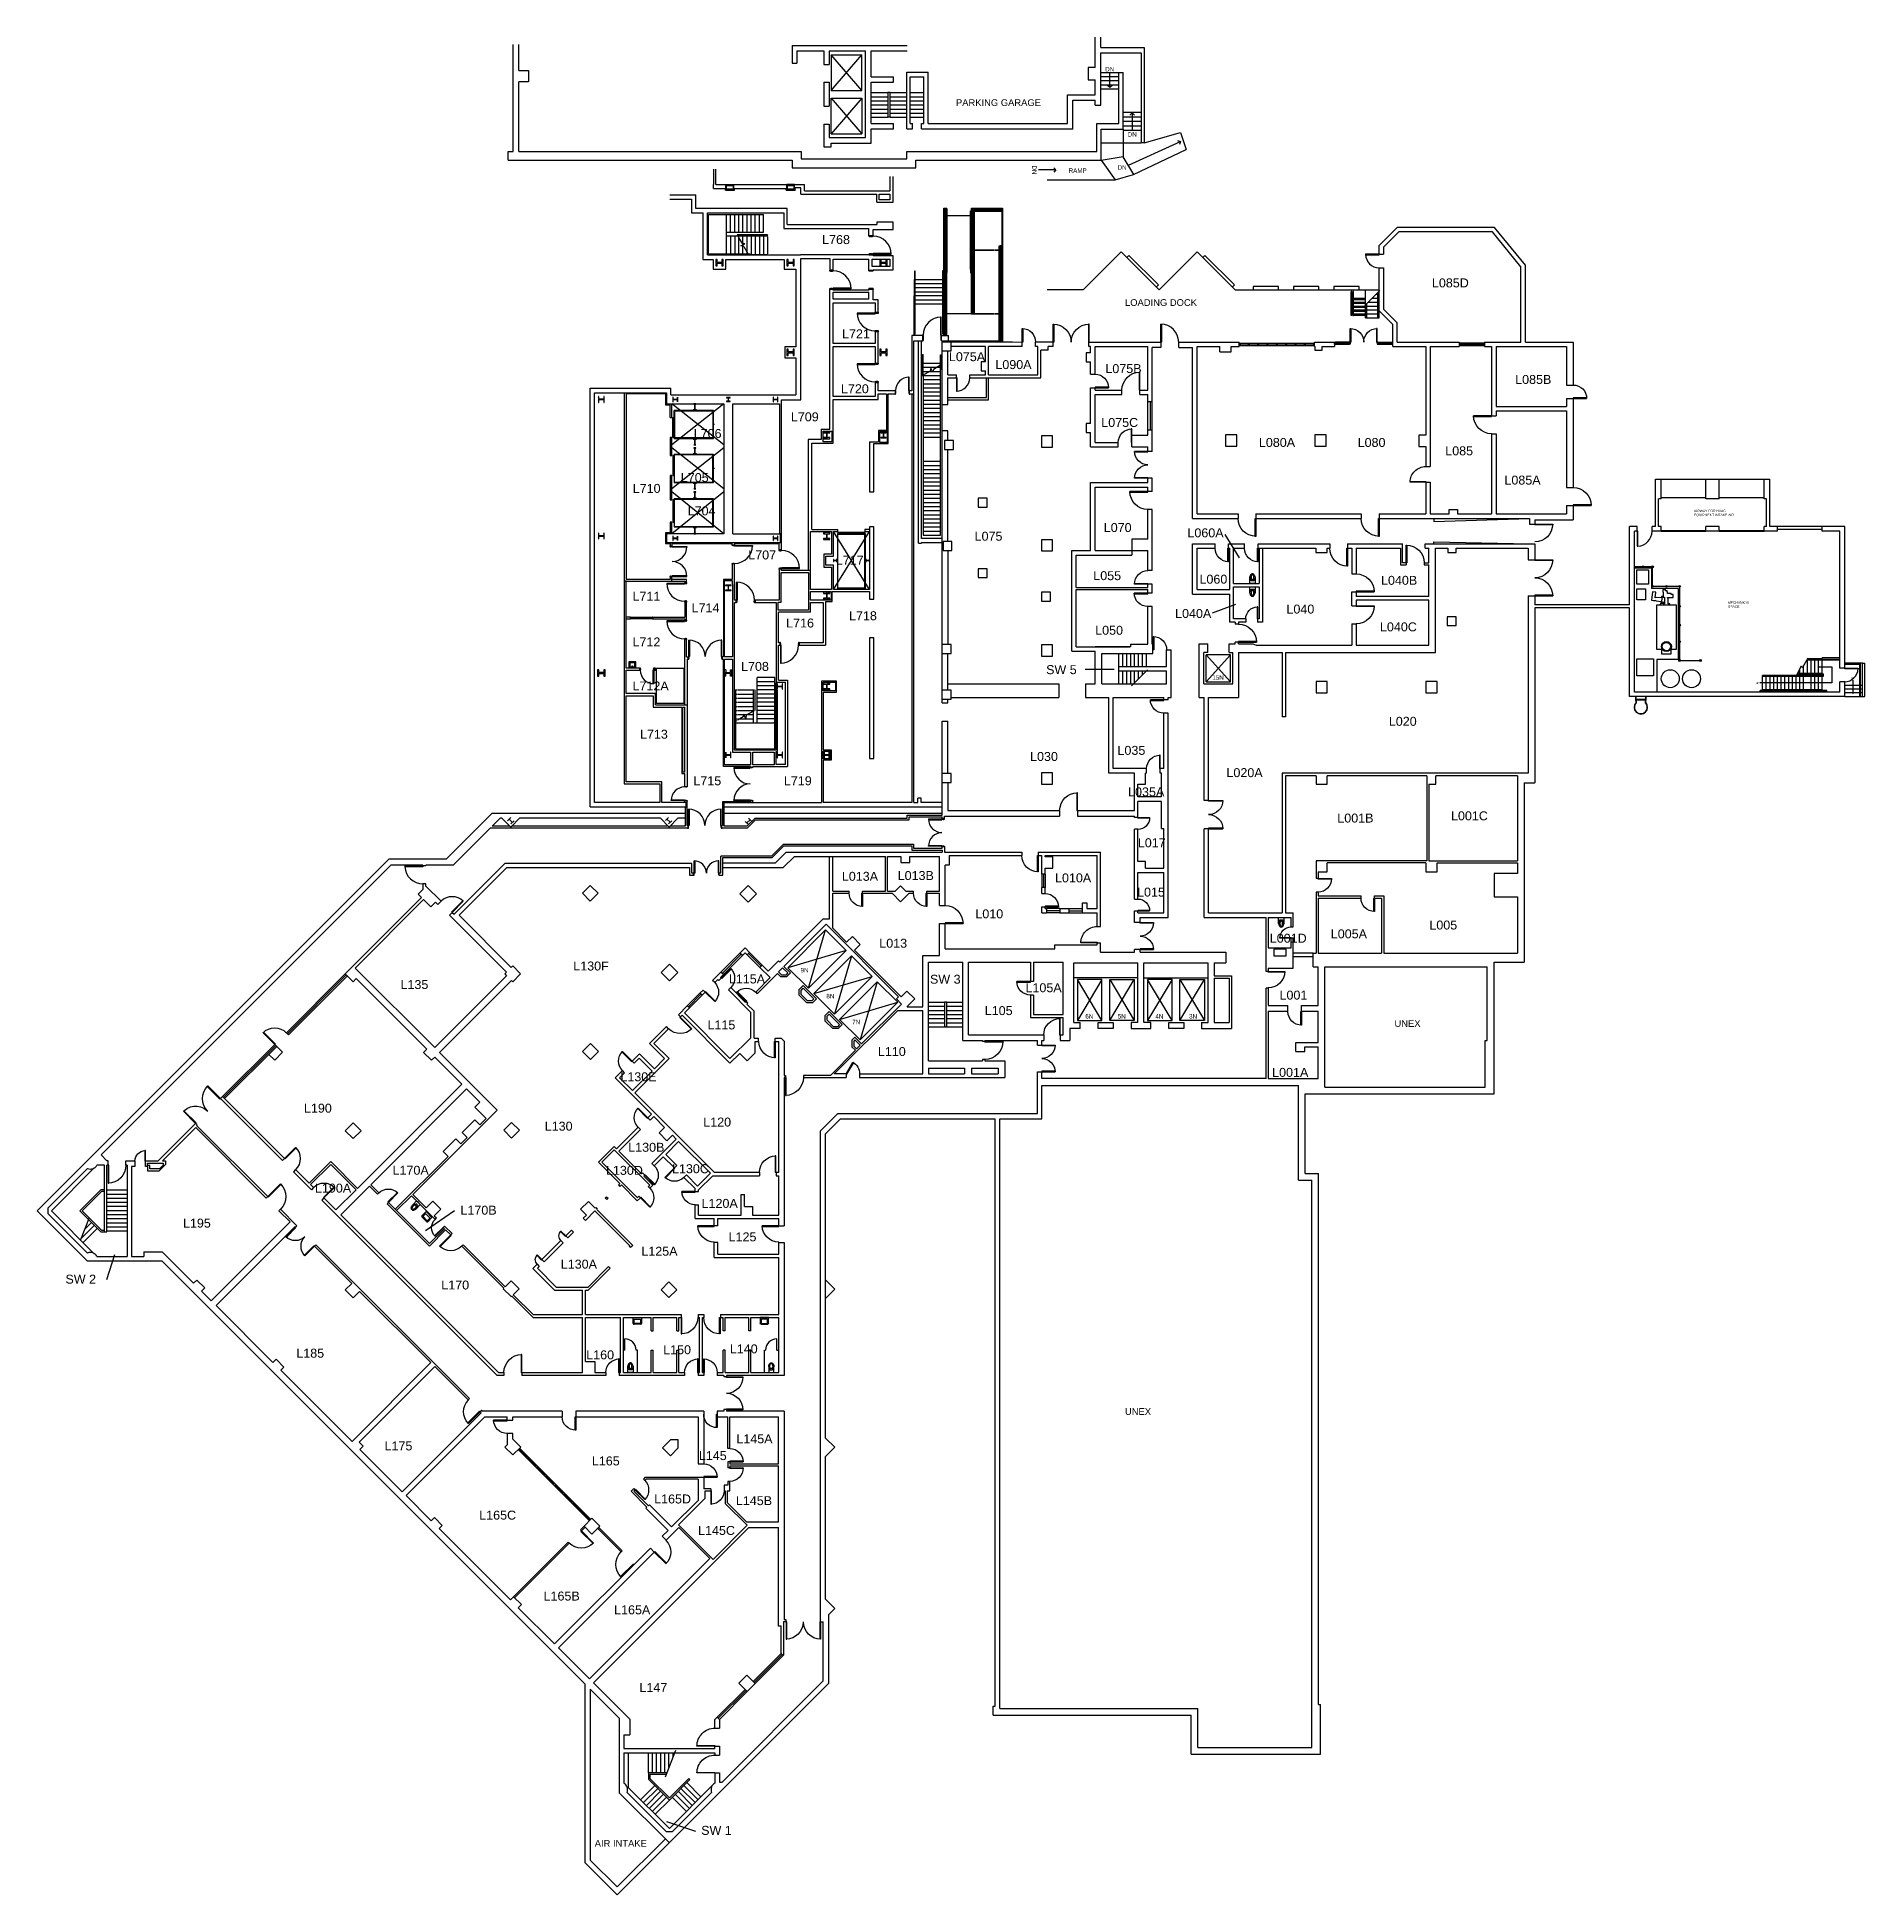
# Model space of a CAD drawing. Header units: inches. Extents: x 3 to 4899, y -154 to 4824.
import ezdxf
from ezdxf.enums import TextEntityAlignment as Align

# ---------------------------------------------------------------- set-up
doc = ezdxf.new("R2010")
doc.units = ezdxf.units.IN
doc.header["$LTSCALE"] = 96
doc.header["$MEASUREMENT"] = 0
doc.layers.get('0').update_dxf_attribs({"linetype": 'CONTINUOUS'})
for name, color, linetype in [('A-ANNO-ROOM', 4, 'CONTINUOUS'), ('A-ANNO-TEXT', 4, 'CONTINUOUS'), ('A-COLS', 5, 'CONTINUOUS'), ('A-DOOR', 2, 'CONTINUOUS'), ('A-FLOR-EVTR', 1, 'CONTINUOUS'), ('A-FLOR-HRAL', 1, 'CONTINUOUS'), ('A-FLOR-PFIX', 2, 'CONTINUOUS'), ('A-FLOR-STRS', 2, 'CONTINUOUS'), ('A-GLAZ', 2, 'CONTINUOUS'), ('A-WALL-FULL', 6, 'CONTINUOUS'), ('AE-101i$0$A-FLOR-HRAL', 8, 'CONTINUOUS'), ('AE-101i$0$S-BEAM', 8, 'CONTINUOUS'), ('AE-101i$0$S-FNDN-FTNG', 8, 'CONTINUOUS')]:
    doc.layers.add(name, color=color, linetype=linetype)
doc.styles.add('32771.00A-FPLL$0$PE_Notes', font='ARIALN.TTF')
doc.styles.add('ABSMC-LL-EUR$0$Arial', font='arial.ttf')
doc.styles.add('Arial', font='arial.ttf')
doc.dimstyles.new('32771.00A-FPLL$0$PE_0048', dxfattribs={"dimscale": 48, "dimtxt": 0.09375, "dimasz": 0.0625, "dimexe": 0.0625, "dimexo": 0.0625, "dimgap": 0.03125, "dimtad": 1, "dimdec": 8, "dimzin": 3, "dimdsep": 46, "dimlunit": 4, "dimtxsty": '32771.00A-FPLL$0$PE_Notes', "dimblk1": '32771.00A-FPLL$0$_ArchTick', "dimblk2": '32771.00A-FPLL$0$_ArchTick', "dimsah": 1, "dimcen": 0.09375, "dimdle": 0.0625, "dimclrd": 256, "dimclre": 256, "dimclrt": 256, "dimadec": 0, "dimazin": 0, "dimtfac": 0.75, "dimtdec": 8, "dimtmove": 2, "dimatfit": 3, "dimldrblk": '32771.00A-FPLL$0$_ArchTick', "dimfxl": 1, "dimtolj": 1, "dimtzin": 0, "dimlwd": -1, "dimlwe": -1, "dimarcsym": 0})
pattern_1 = [(45, (-0.0003, -2e-06), (-9.503515, 9.503515), []), (45, (-0.0003, 14.4), (-9.503515, 9.503515), [])]

msp = doc.modelspace()

# ---------------------------------------------------------------- texts
at = {"layer": 'A-ANNO-ROOM'}
for s, height, style, p in [('DN', 12, 'ABSMC-LL-EUR$0$Arial', (2864.5, 4731.9)), ('DN', 12, 'ABSMC-LL-EUR$0$Arial', (2924.7, 4557.3)), ('DN', 12, 'ABSMC-LL-EUR$0$Arial', (2897.5, 4468.7)), ('RAMP', 12, 'ABSMC-LL-EUR$0$Arial', (2766.5, 4460.2)), ('L768', 24, 'Arial', (2106.1, 4269.4)), ('L085D', 24, 'Arial', (3739.7, 4153.3)), ('L721', 24, 'Arial', (2159.5, 4016.9)), ('L075A', 24, 'Arial', (2445.8, 3955.6)), ('L090A', 24, 'Arial', (2570.2, 3934.4)), ('L075B', 24, 'Arial', (2864.9, 3923.7)), ('L720', 24, 'Arial', (2156.6, 3869.7)), ('L085B', 24, 'Arial', (3962.7, 3894.6)), ('L709', 24, 'Arial', (2022.4, 3794.5)), ('L075C', 24, 'Arial', (2853.9, 3779.3)), ('L706', 24, 'Arial', (1762.1, 3749.8)), ('L080A', 24, 'Arial', (3276.2, 3725.8)), ('L080', 24, 'Arial', (3540.7, 3725.8)), ('L085', 24, 'Arial', (3775.4, 3703.3)), ('L705', 24, 'Arial', (1727.5, 3631.8)), ('L085A', 24, 'Arial', (3933.9, 3624.9)), ('L710', 24, 'Arial', (1598.7, 3602.7)), ('L704', 24, 'Arial', (1745.9, 3542.4)), ('L075', 24, 'Arial', (2514.6, 3474.5)), ('L070', 24, 'Arial', (2860.6, 3497.8)), ('L060A', 24, 'Arial', (3084.7, 3483.6)), ('L707', 24, 'Arial', (1908.2, 3424.4)), ('L717', 24, 'Arial', (2142.8, 3410.5)), ('L055', 24, 'Arial', (2832.5, 3368.9)), ('L711', 24, 'Arial', (1598.2, 3313.6)), ('L060', 24, 'Arial', (3117, 3359.4)), ('L040B', 24, 'Arial', (3603.3, 3356.4)), ('L714', 24, 'Arial', (1756.5, 3282.5)), ('L718', 24, 'Arial', (2178.2, 3261.5)), ('L040A', 24, 'Arial', (3051.7, 3267.5)), ('L040', 24, 'Arial', (3350, 3279.4)), ('L716', 24, 'Arial', (2009.7, 3242)), ('L050', 24, 'Arial', (2837.6, 3222.6)), ('L040C', 24, 'Arial', (3600.5, 3231.7)), ('L712', 24, 'Arial', (1598.2, 3191.2)), ('L708', 24, 'Arial', (1888.9, 3125.8)), ('SW 5', 24, 'Arial', (2706.1, 3117)), ('L712A', 24, 'Arial', (1598.2, 3073.3)), ('L020', 24, 'Arial', (3624.3, 2978.6)), ('L713', 24, 'Arial', (1618.2, 2944.1)), ('L030', 24, 'Arial', (2663.2, 2884.4)), ('L035', 24, 'Arial', (2897.3, 2900.8)), ('L715', 24, 'Arial', (1761.2, 2819.3)), ('L719', 24, 'Arial', (2003.7, 2819.3)), ('L020A', 24, 'Arial', (3189.3, 2841.1)), ('L035A', 24, 'Arial', (2925.8, 2789.6)), ('L001B', 24, 'Arial', (3486.2, 2719.4)), ('L001C', 24, 'Arial', (3790.8, 2725.4)), ('L017', 24, 'Arial', (2951.9, 2653.3)), ('L013B', 24, 'Arial', (2308.5, 2565.4)), ('L013A', 24, 'Arial', (2159, 2563.3)), ('L010A', 24, 'Arial', (2730, 2559.1)), ('L015', 24, 'Arial', (2949.8, 2521)), ('L010', 24, 'Arial', (2516.6, 2462.8)), ('L013', 24, 'Arial', (2259.2, 2384)), ('L001D', 24, 'Arial', (3305.4, 2397.5)), ('L005A', 24, 'Arial', (3468.8, 2409.2)), ('L130F', 24, 'Arial', (1439.5, 2323)), ('L135', 24, 'Arial', (976.7, 2273.3)), ('L115A', 24, 'Arial', (1856.3, 2288.3)), ('SW 3', 24, 'Arial', (2395.1, 2287.6)), ('L105A', 24, 'Arial', (2650.9, 2264.8)), ('L105', 24, 'Arial', (2541.8, 2203.5)), ('L115', 24, 'Arial', (1799, 2165.1)), ('L110', 24, 'Arial', (2255.6, 2093.8)), ('L130E', 24, 'Arial', (1565.7, 2026.2)), ('L190', 24, 'Arial', (718, 1942.1)), ('L130', 24, 'Arial', (1363, 1893.9)), ('L120', 24, 'Arial', (1787.7, 1904.9)), ('L130B', 24, 'Arial', (1586.7, 1837.3)), ('L170A', 24, 'Arial', (955.4, 1775.7)), ('L130D', 24, 'Arial', (1527.1, 1775.5)), ('L130C', 24, 'Arial', (1703.9, 1779.9)), ('L190A', 24, 'Arial', (747.5, 1728)), ('L170B', 24, 'Arial', (1137.2, 1668.8)), ('L120A', 24, 'Arial', (1783.2, 1687)), ('L195', 24, 'Arial', (393.9, 1634.1)), ('L125', 24, 'Arial', (1855.6, 1597.2)), ('L130A', 24, 'Arial', (1406, 1524.2)), ('L125A', 24, 'Arial', (1621.8, 1558.8)), ('SW 2', 24, 'Arial', (79.1, 1484)), ('L170', 24, 'Arial', (1085.9, 1468.3)), ('L185', 24, 'Arial', (697.5, 1285.6)), ('L160', 24, 'Arial', (1474.2, 1281.2)), ('L150', 24, 'Arial', (1680.3, 1294.8)), ('L140', 24, 'Arial', (1858.9, 1297.2)), ('L175', 24, 'Arial', (933.9, 1037.1)), ('L145A', 24, 'Arial', (1876.3, 1056.1)), ('L165', 24, 'Arial', (1489.3, 996.9)), ('L145', 24, 'Arial', (1775.9, 1011.2)), ('L165D', 24, 'Arial', (1656.1, 895)), ('L145B', 24, 'Arial', (1875.1, 890.5)), ('L165C', 24, 'Arial', (1187.5, 851.7)), ('L145C', 24, 'Arial', (1773.8, 810.7)), ('L165B', 24, 'Arial', (1359.9, 634.9)), ('L165A', 24, 'Arial', (1548.9, 598)), ('L147', 24, 'Arial', (1616.6, 389.6)), ('SW 1', 24, 'Arial', (1782.1, 7.1))]:
    msp.add_text(s, height=height, dxfattribs=dict(at, style=style)).set_placement(p)
at = {"layer": 'A-ANNO-ROOM', "style": 'ABSMC-LL-EUR$0$Arial'}
msp.add_text('DN', height=12, rotation=270, dxfattribs=at).set_placement((2668.7, 4480))
at = {"layer": 'A-ANNO-ROOM', "style": 'Arial'}
for s, p in [('L005', (3770.1, 2432.8)), ('L001', (3368.7, 2245)), ('L001A', (3360.1, 2038))]:
    msp.add_text(s, height=24, dxfattribs=at).set_placement(p, align=Align.CENTER)
at = {"layer": 'A-ANNO-TEXT', "style": 'Arial'}
for s, p in [('PARKING GARAGE', (2464.6, 4639.3)), ('LOADING DOCK', (2917.5, 4103.7)), ('AIR INTAKE', (1496.9, -24.9))]:
    msp.add_text(s, height=18, dxfattribs=at).set_placement(p)
for p in [(3674.3, 2171.9), (2952.3, 1132.4)]:
    msp.add_text('UNEX', height=18, dxfattribs=at).set_placement(p, align=Align.CENTER)
for s, insert, char_height, width, attachment_point in [('AIRWAY FOR HVAC \\PEQUIPMENT INTAKE AIR', (4441.9, 3557.6), 6.487, 149.286, 1), ('MECHANICAL\\PSPACE', (4532.8, 3311.9), 6.49, 149.286, 1), ('15N', (3166.8, 3107.8), 12, 38.515, 5), ('9N', (2059.1, 2323.7), 12, 38.515, 5), ('8N', (2128.2, 2254.3), 12, 38.515, 5), ('7N', (2197.4, 2185.1), 12, 38.515, 5), ('6N', (2821.9, 2200.2), 12, 38.515, 5), ('5N', (2908.6, 2200.2), 12, 38.515, 5), ('4N', (3009.6, 2200.2), 12, 38.515, 5), ('3N', (3099.8, 2200.2), 12, 38.515, 5)]:
    msp.add_mtext(s, dxfattribs=dict(at, insert=insert, char_height=char_height, width=width, attachment_point=attachment_point))
at = {"layer": 'A-FLOR-STRS', "char_height": 4.5, "width": 193.07, "attachment_point": 3, "style": '32771.00A-FPLL$0$PE_Notes'}
for s, insert in [('UP', (4616.1, 3094.9)), ('DN', (4871.4, 3109.4))]:
    msp.add_mtext(s, dxfattribs=dict(at, insert=insert))

# ---------------------------------------------------------------- blocks, each defined once
blk = doc.blocks.new('LAV')
for p, q in [((-11, -17), (-11, -1)), ((-11, -1), (11, -1)), ((9, -19), (-9, -19)), ((-8.5, -15.5), (-8.5, -6.5)), ((-7.5, -5.5), (7.5, -5.5)), ((7.5, -16.5), (-7.5, -16.5)), ((8.5, -6.5), (8.5, -15.5)), ((11, -1), (11, -17))]:
    blk.add_line(p, q)
for centre, radius, start, end in [((-9, -17), 2, 180, 270), ((-7.5, -6.5), 1, 90, 180), ((-7.5, -15.5), 1, 180, 270), ((7.5, -6.5), 1, 0, 90), ((7.5, -15.5), 1, 270, 0), ((9, -17), 2, 270, 0)]:
    blk.add_arc(centre, radius, start, end)
blk = doc.blocks.new('WC')
for p, q in [((21.068753, -2.504894), (21.068753, -2.504894)), ((23.831759, -3.603083), (23.831759, -3.603083))]:
    blk.add_line(p, q)
for points in [[(16.399601, -6.93083, -0.022673), (14.875, -7), (0, -7), (0, -3.020761), (0, 0), (0, 3.020761), (0, 7), (14.875, 7)], [(16.211212, -6.937926, -0.074934), (12.562014, -6.387938, -0.085426), (9.670474, -4.920528, -0.066386), (8.264603, -3.550098), (6.711212, -3.550098), (6.711212, 3.449902), (8.264603, 3.449902, -0.066386), (9.670474, 4.820333, -0.085426), (12.562014, 6.287743, -0.111314), (17.991061, 6.709134)], [(23.722377, 3.991504, -0.562484), (23.529526, 3.158962), (21.300368, 2.424162, -0.238976), (20.853364, 2.492058, 0.08035), (18.976205, 3.421006, 0.074934), (16.211212, 3.837731, 0.074934), (13.446218, 3.421006, 0.085426), (11.462194, 2.414145, 0.066386), (10.624271, 1.597345, 0.330534), (10.624271, -1.69754, 0.066386), (11.462194, -2.51434, 0.085426), (13.446218, -3.521201, 0.074934), (16.211212, -3.937926, 0.074934), (18.976205, -3.521201, 0.08035), (20.853364, -2.592253, -0.238976), (21.300368, -2.524357), (23.503493, -3.250575, -0.549653), (23.710095, -4.069149)], [(25.75, 0, 0.143932), (25.015482, 2.498761, 0.107177), (22.564786, 4.949747, 0.077997), (19.212481, 6.431696, 0.065232), (14.875, 7)], [(24.25, 0, 0.143932), (23.754089, 1.687041, 0.059203), (22.750942, 2.902316)], [(22.67201, -2.976493, 0.063273), (23.754089, -1.687041, 0.143932), (24.25, 0)], [(23.748064, -4.023967, 0.06085), (25.015482, -2.498761, 0.143932), (25.75, 0)]]:
    blk.add_lwpolyline(points, format="xyb")
for centre, radius, start, end in [((16.211212, 5.443363), 12.38129, 270, 287.141641), ((17.043143, 2.746106), 9.558648, 287.141641, 306.672481), ((18.316811, 1.035634), 7.426057, 306.672481, 316.574161)]:
    blk.add_arc(centre, radius, start, end)
blk = doc.blocks.new('*U18')
for p, q in [((0, 0), (0, 0)), ((36, 0), (36, 0))]:
    blk.add_line(p, q)
blk.add_lwpolyline([(0, 0), (0, -36), (1.75, -36), (1.75, 0)], close=True)
blk.add_arc((0, 0), 36, 270, 0)
blk = doc.blocks.new('*U19')
for p, q in [((0, 0), (0, 0)), ((-36, 0), (-36, 0))]:
    blk.add_line(p, q)
blk.add_lwpolyline([(0, 0), (0, -36), (-1.75, -36), (-1.75, 0)], close=True)
blk.add_arc((0, 0), 36, 180, 270)
blk = doc.blocks.new('*U20')
for p, q in [((0, 0), (0, 0)), ((42, 0), (42, 0))]:
    blk.add_line(p, q)
blk.add_lwpolyline([(0, 0), (0, -42), (1.75, -42), (1.75, 0)], close=True)
blk.add_arc((0, 0), 42, 270, 0)
blk = doc.blocks.new('*U21')
for p, q in [((0, 0), (0, 0)), ((-48, 0), (-48, 0))]:
    blk.add_line(p, q)
blk.add_lwpolyline([(0, 0), (0, -48), (-1.75, -48), (-1.75, 0)], close=True)
blk.add_arc((0, 0), 48, 180, 270)
blk = doc.blocks.new('*U22')
for p, q in [((0, 0), (0, 0)), ((36, 0), (36, 0))]:
    blk.add_line(p, q)
blk.add_lwpolyline([(0, 0), (0, 36), (1.75, 36), (1.75, 0)], close=True)
blk.add_arc((0, 0), 36, 0, 90)
blk = doc.blocks.new('*U69')
for p, q in [((0, 0), (0, 0)), ((48, 0), (48, 0))]:
    blk.add_line(p, q)
blk.add_lwpolyline([(0, 0), (0, 48), (1.75, 48), (1.75, 0)], close=True)
blk.add_arc((0, 0), 48, 0, 90)
blk = doc.blocks.new('*U86')
for p, q in [((0, 0), (0, 0)), ((36, 0), (36, 0))]:
    blk.add_line(p, q)
blk.add_lwpolyline([(0, 0), (0, -36), (1.75, -36), (1.75, 0)], close=True)
blk.add_arc((0, 0), 36, 270, 0)
blk = doc.blocks.new('*U70')
for p, q in [((0, 0), (0, 0)), ((-36, 0), (-36, 0))]:
    blk.add_line(p, q)
blk.add_lwpolyline([(0, 0), (0, -36), (-1.75, -36), (-1.75, 0)], close=True)
blk.add_arc((0, 0), 36, 180, 270)
blk = doc.blocks.new('*U87')
for p, q in [((0, 0), (0, 0)), ((-48, 0), (-48, 0))]:
    blk.add_line(p, q)
blk.add_lwpolyline([(0, 0), (0, -48), (-1.75, -48), (-1.75, 0)], close=True)
blk.add_arc((0, 0), 48, 180, 270)
blk = doc.blocks.new('*U71')
for p, q in [((0, 0), (0, 0)), ((38, 0), (38, 0))]:
    blk.add_line(p, q)
blk.add_lwpolyline([(0, 0), (0, 38), (1.75, 38), (1.75, 0)], close=True)
blk.add_arc((0, 0), 38, 0, 90)
blk = doc.blocks.new('*U72')
for p, q in [((0, 0), (0, 0)), ((-38, 0), (-38, 0))]:
    blk.add_line(p, q)
blk.add_lwpolyline([(0, 0), (0, 38), (-1.75, 38), (-1.75, 0)], close=True)
blk.add_arc((0, 0), 38, 90, 180)
blk = doc.blocks.new('*U73')
for p, q in [((0, 0), (0, 0)), ((-48, 0), (-48, 0))]:
    blk.add_line(p, q)
blk.add_lwpolyline([(0, 0), (0, 48), (-1.75, 48), (-1.75, 0)], close=True)
blk.add_arc((0, 0), 48, 90, 180)
blk = doc.blocks.new('*U37')
for p, q in [((0, 0), (0, 0)), ((-36, 0), (-36, 0))]:
    blk.add_line(p, q)
blk.add_lwpolyline([(0, 0), (0, 36), (-1.75, 36), (-1.75, 0)], close=True)
blk.add_arc((0, 0), 36, 90, 180)
blk = doc.blocks.new('*U67')
for p, q in [((0, 0), (0, 0)), ((48, 0), (48, 0))]:
    blk.add_line(p, q)
blk.add_lwpolyline([(0, 0), (0, -48), (1.75, -48), (1.75, 0)], close=True)
blk.add_arc((0, 0), 48, 270, 0)
blk = doc.blocks.new('*U48')
for p, q in [((0, 0), (0, 0)), ((-48, 0), (-48, 0))]:
    blk.add_line(p, q)
blk.add_lwpolyline([(0, 0), (0, -48), (-1.75, -48), (-1.75, 0)], close=True)
blk.add_arc((0, 0), 48, 180, 270)
blk = doc.blocks.new('*U61')
for p, q in [((0, 0), (0, 0)), ((-36, 0), (-36, 0))]:
    blk.add_line(p, q)
blk.add_lwpolyline([(0, 0), (0, 36), (-1.75, 36), (-1.75, 0)], close=True)
blk.add_arc((0, 0), 36, 90, 180)
blk = doc.blocks.new('*U66')
for p, q in [((0, 0), (0, 0)), ((-48, 0), (-48, 0))]:
    blk.add_line(p, q)
blk.add_lwpolyline([(0, 0), (0, 48), (-1.75, 48), (-1.75, 0)], close=True)
blk.add_arc((0, 0), 48, 90, 180)
blk = doc.blocks.new('*U68')
for p, q in [((0, 0), (0, 0)), ((-32, 0), (-32, 0))]:
    blk.add_line(p, q)
blk.add_lwpolyline([(0, 0), (0, -32), (-1.75, -32), (-1.75, 0)], close=True)
blk.add_arc((0, 0), 32, 180, 270)
blk = doc.blocks.new('*U82')
for p, q in [((0, 0), (0, 0)), ((-44, 0), (-44, 0))]:
    blk.add_line(p, q)
blk.add_lwpolyline([(0, 0), (0, 44), (-1.75, 44), (-1.75, 0)], close=True)
blk.add_arc((0, 0), 44, 90, 180)
blk = doc.blocks.new('*U83')
for p, q in [((0, 0), (0, 0)), ((36, 0), (36, 0))]:
    blk.add_line(p, q)
blk.add_lwpolyline([(0, 0), (0, 36), (1.75, 36), (1.75, 0)], close=True)
blk.add_arc((0, 0), 36, 0, 90)
blk = doc.blocks.new('*U84')
for p, q in [((0, 0), (0, 0)), ((30, 0), (30, 0))]:
    blk.add_line(p, q)
blk.add_lwpolyline([(0, 0), (0, -30), (1.75, -30), (1.75, 0)], close=True)
blk.add_arc((0, 0), 30, 270, 0)
blk = doc.blocks.new('*U85')
for p, q in [((0, 0), (0, 0)), ((-44, 0), (-44, 0))]:
    blk.add_line(p, q)
blk.add_lwpolyline([(0, 0), (0, 44), (-1.75, 44), (-1.75, 0)], close=True)
blk.add_arc((0, 0), 44, 90, 180)
blk = doc.blocks.new('*U79')
for p, q in [((0, 0), (0, 0)), ((32, 0), (32, 0))]:
    blk.add_line(p, q)
blk.add_lwpolyline([(0, 0), (0, 32), (1.75, 32), (1.75, 0)], close=True)
blk.add_arc((0, 0), 32, 0, 90)
blk = doc.blocks.new('*U80')
for p, q in [((0, 0), (0, 0)), ((-32, 0), (-32, 0))]:
    blk.add_line(p, q)
blk.add_lwpolyline([(0, 0), (0, 32), (-1.75, 32), (-1.75, 0)], close=True)
blk.add_arc((0, 0), 32, 90, 180)
blk = doc.blocks.new('*U81')
for p, q in [((0, 0), (0, 0)), ((48, 0), (48, 0))]:
    blk.add_line(p, q)
blk.add_lwpolyline([(0, 0), (0, 48), (1.75, 48), (1.75, 0)], close=True)
blk.add_arc((0, 0), 48, 0, 90)
blk = doc.blocks.new('*U36')
for p, q in [((0, 0), (0, 0)), ((-36, 0), (-36, 0))]:
    blk.add_line(p, q)
blk.add_lwpolyline([(0, 0), (0, -36), (-1.75, -36), (-1.75, 0)], close=True)
blk.add_arc((0, 0), 36, 180, 270)
blk = doc.blocks.new('*U60')
for p, q in [((0, 0), (0, 0)), ((-48, 0), (-48, 0))]:
    blk.add_line(p, q)
blk.add_lwpolyline([(0, 0), (0, 48), (-1.75, 48), (-1.75, 0)], close=True)
blk.add_arc((0, 0), 48, 90, 180)
blk = doc.blocks.new('*U62')
for p, q in [((0, 0), (0, 0)), ((-44, 0), (-44, 0))]:
    blk.add_line(p, q)
blk.add_lwpolyline([(0, 0), (0, -44), (-1.75, -44), (-1.75, 0)], close=True)
blk.add_arc((0, 0), 44, 180, 270)
blk = doc.blocks.new('*U63')
for p, q in [((0, 0), (0, 0)), ((36, 0), (36, 0))]:
    blk.add_line(p, q)
blk.add_lwpolyline([(0, 0), (18, -31.2), (19.5, -30.3), (1.5, 0.9)], close=True)
blk.add_arc((0, 0), 36, 300, 0)
blk = doc.blocks.new('*U34')
for p, q in [((0, 0), (0, 0)), ((48, 0), (48, 0))]:
    blk.add_line(p, q)
blk.add_lwpolyline([(0, 0), (0, 48), (1.75, 48), (1.75, 0)], close=True)
blk.add_arc((0, 0), 48, 0, 90)
blk = doc.blocks.new('*U56')
for p, q in [((0, 0), (0, 0)), ((-44, 0), (-44, 0))]:
    blk.add_line(p, q)
blk.add_lwpolyline([(0, 0), (0, 44), (-1.75, 44), (-1.75, 0)], close=True)
blk.add_arc((0, 0), 44, 90, 180)
blk = doc.blocks.new('*U57')
for p, q in [((0, 0), (0, 0)), ((-46, 0), (-46, 0))]:
    blk.add_line(p, q)
blk.add_lwpolyline([(0, 0), (0, 46), (-1.75, 46), (-1.75, 0)], close=True)
blk.add_arc((0, 0), 46, 90, 180)
blk = doc.blocks.new('*U58')
for p, q in [((0, 0), (0, 0)), ((46, 0), (46, 0))]:
    blk.add_line(p, q)
blk.add_lwpolyline([(0, 0), (0, 46), (1.75, 46), (1.75, 0)], close=True)
blk.add_arc((0, 0), 46, 0, 90)
blk = doc.blocks.new('*U59')
for p, q in [((0, 0), (0, 0)), ((44, 0), (44, 0))]:
    blk.add_line(p, q)
blk.add_lwpolyline([(0, 0), (0, -44), (1.75, -44), (1.75, 0)], close=True)
blk.add_arc((0, 0), 44, 270, 0)
blk = doc.blocks.new('*U64')
for p, q in [((0, 0), (0, 0)), ((36, 0), (36, 0))]:
    blk.add_line(p, q)
blk.add_lwpolyline([(0, 0), (0, -36), (1.75, -36), (1.75, 0)], close=True)
blk.add_arc((0, 0), 36, 270, 0)
blk = doc.blocks.new('*U50')
for p, q in [((0, 0), (0, 0)), ((36, 0), (36, 0))]:
    blk.add_line(p, q)
blk.add_lwpolyline([(0, 0), (0, 36), (1.75, 36), (1.75, 0)], close=True)
blk.add_arc((0, 0), 36, 0, 90)
blk = doc.blocks.new('*U65')
for p, q in [((0, 0), (0, 0)), ((-44, 0), (-44, 0))]:
    blk.add_line(p, q)
blk.add_lwpolyline([(0, 0), (0, 44), (-1.75, 44), (-1.75, 0)], close=True)
blk.add_arc((0, 0), 44, 90, 180)
blk = doc.blocks.new('*U54')
for p, q in [((0, 0), (0, 0)), ((-36, 0), (-36, 0))]:
    blk.add_line(p, q)
blk.add_lwpolyline([(0, 0), (0, -36), (-1.75, -36), (-1.75, 0)], close=True)
blk.add_arc((0, 0), 36, 180, 270)
blk = doc.blocks.new('*U74')
for p, q in [((0, 0), (0, 0)), ((44, 0), (44, 0))]:
    blk.add_line(p, q)
blk.add_lwpolyline([(0, 0), (0, 44), (1.75, 44), (1.75, 0)], close=True)
blk.add_arc((0, 0), 44, 0, 90)
blk = doc.blocks.new('*U75')
for p, q in [((0, 0), (0, 0)), ((-46, 0), (-46, 0))]:
    blk.add_line(p, q)
blk.add_lwpolyline([(0, 0), (0, 46), (-1.75, 46), (-1.75, 0)], close=True)
blk.add_arc((0, 0), 46, 90, 180)
blk = doc.blocks.new('*U76')
for p, q in [((0, 0), (0, 0)), ((46, 0), (46, 0))]:
    blk.add_line(p, q)
blk.add_lwpolyline([(0, 0), (0, -46), (1.75, -46), (1.75, 0)], close=True)
blk.add_arc((0, 0), 46, 270, 0)
blk = doc.blocks.new('*U77')
for p, q in [((0, 0), (0, 0)), ((-48, 0), (-48, 0))]:
    blk.add_line(p, q)
blk.add_lwpolyline([(0, 0), (0, -48), (-1.75, -48), (-1.75, 0)], close=True)
blk.add_arc((0, 0), 48, 180, 270)
blk = doc.blocks.new('*U78')
for p, q in [((0, 0), (0, 0)), ((44, 0), (44, 0))]:
    blk.add_line(p, q)
blk.add_lwpolyline([(0, 0), (0, -44), (1.75, -44), (1.75, 0)], close=True)
blk.add_arc((0, 0), 44, 270, 0)
blk = doc.blocks.new('*U51')
for p, q in [((0, 0), (0, 0)), ((-48, 0), (-48, 0))]:
    blk.add_line(p, q)
blk.add_lwpolyline([(0, 0), (0, 48), (-1.75, 48), (-1.75, 0)], close=True)
blk.add_arc((0, 0), 48, 90, 180)
blk = doc.blocks.new('*U52')
for p, q in [((0, 0), (0, 0)), ((42, 0), (42, 0))]:
    blk.add_line(p, q)
blk.add_lwpolyline([(0, 0), (0, 42), (1.75, 42), (1.75, 0)], close=True)
blk.add_arc((0, 0), 42, 0, 90)
blk = doc.blocks.new('*U53')
for p, q in [((0, 0), (0, 0)), ((-32, 0), (-32, 0))]:
    blk.add_line(p, q)
blk.add_lwpolyline([(0, 0), (0, 32), (-1.75, 32), (-1.75, 0)], close=True)
blk.add_arc((0, 0), 32, 90, 180)
blk = doc.blocks.new('*U55')
for p, q in [((0, 0), (0, 0)), ((-36, 0), (-36, 0))]:
    blk.add_line(p, q)
blk.add_lwpolyline([(0, 0), (0, 36), (-1.75, 36), (-1.75, 0)], close=True)
blk.add_arc((0, 0), 36, 90, 180)
blk = doc.blocks.new('*U23')
for p, q in [((0, 0), (0, 0)), ((48, 0), (48, 0))]:
    blk.add_line(p, q)
blk.add_lwpolyline([(0, 0), (0, -48), (1.75, -48), (1.75, 0)], close=True)
blk.add_arc((0, 0), 48, 270, 0)
blk = doc.blocks.new('*U24')
for p, q in [((0, 0), (0, 0)), ((42, 0), (42, 0))]:
    blk.add_line(p, q)
blk.add_lwpolyline([(0, 0), (0, -42), (1.75, -42), (1.75, 0)], close=True)
blk.add_arc((0, 0), 42, 270, 0)
blk = doc.blocks.new('*U25')
for p, q in [((0, 0), (0, 0)), ((-44, 0), (-44, 0))]:
    blk.add_line(p, q)
blk.add_lwpolyline([(0, 0), (0, -44), (-1.75, -44), (-1.75, 0)], close=True)
blk.add_arc((0, 0), 44, 180, 270)
blk = doc.blocks.new('*U26')
for p, q in [((0, 0), (0, 0)), ((-44, 0), (-44, 0))]:
    blk.add_line(p, q)
blk.add_lwpolyline([(0, 0), (0, 44), (-1.75, 44), (-1.75, 0)], close=True)
blk.add_arc((0, 0), 44, 90, 180)
blk = doc.blocks.new('*U27')
for p, q in [((0, 0), (0, 0)), ((44, 0), (44, 0))]:
    blk.add_line(p, q)
blk.add_lwpolyline([(0, 0), (0, 44), (1.75, 44), (1.75, 0)], close=True)
blk.add_arc((0, 0), 44, 0, 90)
blk = doc.blocks.new('*U28')
for p, q in [((0, 0), (0, 0)), ((-36, 0), (-36, 0))]:
    blk.add_line(p, q)
blk.add_lwpolyline([(0, 0), (0, -36), (-1.75, -36), (-1.75, 0)], close=True)
blk.add_arc((0, 0), 36, 180, 270)
blk = doc.blocks.new('*U29')
for p, q in [((0, 0), (0, 0)), ((36, 0), (36, 0))]:
    blk.add_line(p, q)
blk.add_lwpolyline([(0, 0), (0, -36), (1.75, -36), (1.75, 0)], close=True)
blk.add_arc((0, 0), 36, 270, 0)
blk = doc.blocks.new('*U30')
for p, q in [((0, 0), (0, 0)), ((-36, 0), (-36, 0))]:
    blk.add_line(p, q)
blk.add_lwpolyline([(0, 0), (0, 36), (-1.75, 36), (-1.75, 0)], close=True)
blk.add_arc((0, 0), 36, 90, 180)
blk = doc.blocks.new('*U31')
for p, q in [((0, 0), (0, 0)), ((36, 0), (36, 0))]:
    blk.add_line(p, q)
blk.add_lwpolyline([(0, 0), (0, 36), (1.75, 36), (1.75, 0)], close=True)
blk.add_arc((0, 0), 36, 0, 90)
blk = doc.blocks.new('*U32')
for p, q in [((0, 0), (0, 0)), ((-48, 0), (-48, 0))]:
    blk.add_line(p, q)
blk.add_lwpolyline([(0, 0), (0, -48), (-1.75, -48), (-1.75, 0)], close=True)
blk.add_arc((0, 0), 48, 180, 270)
blk = doc.blocks.new('*U33')
for p, q in [((0, 0), (0, 0)), ((-28, 0), (-28, 0))]:
    blk.add_line(p, q)
blk.add_lwpolyline([(0, 0), (0, -28), (-1.75, -28), (-1.75, 0)], close=True)
blk.add_arc((0, 0), 28, 180, 270)
blk = doc.blocks.new('*U35')
for p, q in [((0, 0), (0, 0)), ((-44, 0), (-44, 0))]:
    blk.add_line(p, q)
blk.add_lwpolyline([(0, 0), (0, -44), (-1.75, -44), (-1.75, 0)], close=True)
blk.add_arc((0, 0), 44, 180, 270)
blk = doc.blocks.new('*U38')
for p, q in [((0, 0), (0, 0)), ((48, 0), (48, 0))]:
    blk.add_line(p, q)
blk.add_lwpolyline([(0, 0), (0, -48), (1.75, -48), (1.75, 0)], close=True)
blk.add_arc((0, 0), 48, 270, 0)
blk = doc.blocks.new('*U39')
for p, q in [((0, 0), (0, 0)), ((48, 0), (48, 0))]:
    blk.add_line(p, q)
blk.add_lwpolyline([(0, 0), (0, -48), (1.75, -48), (1.75, 0)], close=True)
blk.add_arc((0, 0), 48, 270, 0)
blk = doc.blocks.new('*U40')
for p, q in [((0, 0), (0, 0)), ((-36, 0), (-36, 0))]:
    blk.add_line(p, q)
blk.add_lwpolyline([(0, 0), (0, -36), (-1.75, -36), (-1.75, 0)], close=True)
blk.add_arc((0, 0), 36, 180, 270)
blk = doc.blocks.new('*U41')
for p, q in [((0, 0), (0, 0)), ((-44, 0), (-44, 0))]:
    blk.add_line(p, q)
blk.add_lwpolyline([(0, 0), (0, 44), (-1.75, 44), (-1.75, 0)], close=True)
blk.add_arc((0, 0), 44, 90, 180)
blk = doc.blocks.new('*U42')
for p, q in [((0, 0), (0, 0)), ((44, 0), (44, 0))]:
    blk.add_line(p, q)
blk.add_lwpolyline([(0, 0), (0, 44), (1.75, 44), (1.75, 0)], close=True)
blk.add_arc((0, 0), 44, 0, 90)
blk = doc.blocks.new('*U43')
for p, q in [((0, 0), (0, 0)), ((-44, 0), (-44, 0))]:
    blk.add_line(p, q)
blk.add_lwpolyline([(0, 0), (0, 44), (-1.75, 44), (-1.75, 0)], close=True)
blk.add_arc((0, 0), 44, 90, 180)
blk = doc.blocks.new('*U44')
for p, q in [((0, 0), (0, 0)), ((-18, 0), (-18, 0))]:
    blk.add_line(p, q)
blk.add_lwpolyline([(0, 0), (0, -18), (-1.75, -18), (-1.75, 0)], close=True)
blk.add_arc((0, 0), 18, 180, 270)
blk = doc.blocks.new('*U45')
for p, q in [((0, 0), (0, 0)), ((-18, 0), (-18, 0))]:
    blk.add_line(p, q)
blk.add_lwpolyline([(0, 0), (0, -18), (-1.75, -18), (-1.75, 0)], close=True)
blk.add_arc((0, 0), 18, 180, 270)
blk = doc.blocks.new('*U46')
for p, q in [((0, 0), (0, 0)), ((48, 0), (48, 0))]:
    blk.add_line(p, q)
blk.add_lwpolyline([(0, 0), (0, 48), (1.75, 48), (1.75, 0)], close=True)
blk.add_arc((0, 0), 48, 0, 90)
blk = doc.blocks.new('*U47')
for p, q in [((0, 0), (0, 0)), ((40, 0), (40, 0))]:
    blk.add_line(p, q)
blk.add_lwpolyline([(0, 0), (0, 40), (1.75, 40), (1.75, 0)], close=True)
blk.add_arc((0, 0), 40, 0, 90)
blk = doc.blocks.new('*U49')
for p, q in [((0, 0), (0, 0)), ((-36, 0), (-36, 0))]:
    blk.add_line(p, q)
blk.add_lwpolyline([(0, 0), (0, 36), (-1.75, 36), (-1.75, 0)], close=True)
blk.add_arc((0, 0), 36, 90, 180)
blk = doc.blocks.new('32771.00A-FPLL$0$_ArchTick')
at = {"const_width": 0.15}
blk.add_lwpolyline([(-0.5, -0.5), (0.5, 0.5)], dxfattribs=at)
blk = doc.blocks.new('32771.00A-FPLL$0$_Open90')
at = {"lineweight": -2}
for p, q in [((0, 0), (-1, 0)), ((-0.5, 0.5), (0, 0)), ((0, 0), (-0.5, -0.5))]:
    blk.add_line(p, q, dxfattribs=at)
blk = doc.blocks.new('AE-101i$0$Railing - End Posts-18704506-LEVEL LL')
at = {"layer": 'AE-101i$0$A-FLOR-HRAL', "color": 9}
for p, q in [((1.5, 0.5), (-1.5, 0.5)), ((-1.5, 0.5), (-1.5, -0.5)), ((1.5, -0.5), (1.5, 0.5)), ((-1.5, -0.5), (1.5, -0.5))]:
    blk.add_line(p, q, dxfattribs=at)
blk = doc.blocks.new('AE-101i$0$Railing - Intermediate Posts-18704508-LEVEL LL')
at = {"layer": 'AE-101i$0$A-FLOR-HRAL', "color": 9}
for p, q in [((1.5, 0.1875), (-1.5, 0.1875)), ((-1.5, 0.1875), (-1.5, -0.1875)), ((1.5, -0.1875), (1.5, 0.1875)), ((-1.5, -0.1875), (1.5, -0.1875))]:
    blk.add_line(p, q, dxfattribs=at)
blk = doc.blocks.new('AE-101i$0$Railing - End Posts-16561829-LEVEL LL')
at = {"layer": 'AE-101i$0$A-FLOR-HRAL', "color": 9}
for p, q in [((1.5, 0.5), (-1.5, 0.5)), ((-1.5, 0.5), (-1.5, -0.5)), ((1.5, -0.5), (1.5, 0.5)), ((-1.5, -0.5), (1.5, -0.5))]:
    blk.add_line(p, q, dxfattribs=at)
blk = doc.blocks.new('AE-101i$0$Railing - End Posts-V2-LEVEL LL')
at = {"layer": 'AE-101i$0$A-FLOR-HRAL', "color": 9}
for p, q in [((1.5, 0.5), (-1.5, 0.5)), ((-1.5, 0.5), (-1.5, -0.5)), ((1.5, -0.5), (1.5, 0.5))]:
    blk.add_line(p, q, dxfattribs=at)
blk = doc.blocks.new('AE-101i$0$Railing - Intermediate Posts-16561831-LEVEL LL')
at = {"layer": 'AE-101i$0$A-FLOR-HRAL', "color": 9}
for p, q in [((1.5, 0.1875), (-1.5, 0.1875)), ((-1.5, 0.1875), (-1.5, -0.1875)), ((1.5, -0.1875), (1.5, 0.1875)), ((-1.5, -0.1875), (1.5, -0.1875))]:
    blk.add_line(p, q, dxfattribs=at)
blk = doc.blocks.new('AE-101i$0$Railing - End Posts-16561826-LEVEL LL')
at = {"layer": 'AE-101i$0$A-FLOR-HRAL', "color": 9}
for p, q in [((1.5, 0.5), (-1.5, 0.5)), ((-1.5, 0.5), (-1.5, -0.5)), ((1.5, -0.5), (1.5, 0.5)), ((-1.5, -0.5), (1.5, -0.5))]:
    blk.add_line(p, q, dxfattribs=at)
blk = doc.blocks.new('AE-101i$0$Railing - Corner Posts-16561837-LEVEL LL')
at = {"layer": 'AE-101i$0$A-FLOR-HRAL', "color": 9}
for p, q in [((1.5, 1.5), (-1.5, 1.5)), ((-1.5, 1.5), (-1.5, -1.5)), ((1.5, -1.5), (1.5, 1.5)), ((-1.5, -1.5), (1.5, -1.5))]:
    blk.add_line(p, q, dxfattribs=at)
blk = doc.blocks.new('AE-101i$0$Railing - Intermediate Posts-16561827-LEVEL LL')
at = {"layer": 'AE-101i$0$A-FLOR-HRAL', "color": 9}
for p, q in [((1.5, 0.1875), (-1.5, 0.1875)), ((-1.5, 0.1875), (-1.5, -0.1875)), ((1.5, -0.1875), (1.5, 0.1875)), ((-1.5, -0.1875), (1.5, -0.1875))]:
    blk.add_line(p, q, dxfattribs=at)
blk = doc.blocks.new('AE-101i$0$Railing - End Posts-V3-LEVEL LL')
at = {"layer": 'AE-101i$0$A-FLOR-HRAL', "color": 9}
for p, q in [((1.5, 0.5), (-1.5, 0.5)), ((-1.5, 0.5), (-1.5, -0.5)), ((1.5, -0.5), (1.5, 0.5)), ((-1.5, -0.5), (1.5, -0.5))]:
    blk.add_line(p, q, dxfattribs=at)

# ---------------------------------------------------------------- hatches: boundary and pattern name
at = {"layer": 'A-COLS'}
h = msp.add_hatch(dxfattribs=at)
h.set_pattern_fill('FP_58', color=256, angle=-90, style=0, pattern_type=2)
h.set_pattern_definition([(45, (-0.0003, 0.0002), (-9.503515, 9.503515), []), (45, (-0.0003, 14.4), (-9.503515, 9.503515), [])])
h.paths.add_polyline_path([(2276.9, 4210.6), (2280.4, 4210.6), (2280.4, 4227.6), (2276.9, 4227.6), (2276.9, 4220.2), (2264.3, 4220.2), (2264.3, 4227.6), (2260.8, 4227.6), (2260.8, 4210.6), (2264.3, 4210.6), (2264.3, 4218), (2276.9, 4218), (2276.9, 4212.9)], flags=0)
h = msp.add_hatch(dxfattribs=at)
h.set_pattern_fill('FP_59', color=256, angle=-90, style=0, pattern_type=2)
h.set_pattern_definition([(45, (-0.0003, 0.0002), (-9.503515, 9.503515), []), (45, (-0.0003, 14.4), (-9.503515, 9.503515), [])])
h.paths.add_polyline_path([(2276.9, 3970.6), (2280.4, 3970.6), (2280.4, 3987.6), (2276.9, 3987.6), (2276.9, 3980.2), (2264.3, 3980.2), (2264.3, 3987.6), (2260.8, 3987.6), (2260.8, 3970.6), (2264.3, 3970.6), (2264.3, 3978), (2276.9, 3978)], flags=0)
h = msp.add_hatch(dxfattribs=at)
h.set_pattern_fill('FP_43', color=256, angle=-90, style=0, pattern_type=2)
h.set_pattern_definition([(45, (-0.0003, 0.0002), (-9.503515, 9.503515), []), (45, (-0.0003, 14.4), (-9.503515, 9.503515), [])])
h.paths.add_polyline_path([(1522.4, 3845.2), (1522.4, 3861), (1520.9, 3861), (1520.9, 3853.6), (1508.3, 3853.6), (1508.3, 3861), (1506.7, 3860.9), (1506.7, 3845.2), (1508.3, 3845.2), (1508.3, 3852.6), (1520.9, 3852.6), (1520.9, 3845.2)], flags=0)
h = msp.add_hatch(dxfattribs=at)
h.set_pattern_fill('FP_46', color=256, style=0, pattern_type=2)
h.set_pattern_definition([(45, (-0.0003, 0.0002), (-9.503515, 9.503515), []), (45, (-0.0003, 14.4), (-9.503515, 9.503515), [])])
h.paths.add_polyline_path([(2118, 3747.7), (2126.7, 3747.7), (2126.7, 3750.8), (2119.3, 3750.8), (2119.3, 3763.4), (2126.7, 3763.4), (2126.7, 3766.4), (2110, 3766.4), (2110, 3763.4), (2117.4, 3763.4), (2117.4, 3750.8), (2110, 3750.8), (2110, 3747.7)], flags=0)
h = msp.add_hatch(dxfattribs=at)
h.set_pattern_fill('FP_42', color=256, angle=-90, style=0, pattern_type=2)
h.set_pattern_definition([(45, (-0.0003, 0.0002), (-9.503515, 9.503515), []), (45, (-0.0003, 14.4), (-9.503515, 9.503515), [])])
h.paths.add_polyline_path([(1506.7, 3479.2), (1508.3, 3479.2), (1508.3, 3486.6), (1520.9, 3486.6), (1520.9, 3479.2), (1522.4, 3479.2), (1522.4, 3495), (1520.9, 3495), (1520.9, 3487.6), (1508.3, 3487.6), (1508.3, 3495), (1506.7, 3495)], flags=0)
h = msp.add_hatch(dxfattribs=at)
h.set_pattern_fill('FP_45', color=256, style=0, pattern_type=2)
h.set_pattern_definition([(45, (-0.0003, 0.0002), (-9.503515, 9.503515), []), (45, (-0.0003, 14.4), (-9.503515, 9.503515), [])])
h.paths.add_polyline_path([(2118, 3477.7), (2126.7, 3477.7), (2126.7, 3480.8), (2119.3, 3480.8), (2119.3, 3493.4), (2126.7, 3493.4), (2126.7, 3496.4), (2110, 3496.4), (2110, 3493.4), (2117.4, 3493.4), (2117.4, 3480.8), (2110, 3480.8), (2110, 3477.7)], flags=0)
h = msp.add_hatch(dxfattribs=at)
h.set_pattern_fill('FP_54', color=256, style=0, pattern_type=2)
h.set_pattern_definition([(45, (-0.0003, -0.0002), (-9.503515, 9.503515), []), (45, (-0.0003, 14.4), (-9.503515, 9.503515), [])])
h.paths.add_polyline_path([(1862.1, 3340.7), (1862.1, 3341.6), (1855.1, 3341.6), (1855.1, 3354.2), (1862.1, 3354.2), (1862.1, 3355), (1847.5, 3355), (1847.5, 3354.2), (1854.6, 3354.2), (1854.6, 3341.6), (1847.5, 3341.6), (1847.5, 3340.7)], flags=0)
h = msp.add_hatch(dxfattribs=at)
h.set_pattern_fill('FP_56', color=256, style=0, pattern_type=2)
h.set_pattern_definition([(45, (-0.0003, 0.0002), (-9.503515, 9.503515), []), (45, (-0.0003, 14.4), (-9.503515, 9.503515), [])])
h.paths.add_polyline_path([(2110, 3317.7), (2126.7, 3317.7), (2126.7, 3320.8), (2119.3, 3320.8), (2119.3, 3333.4), (2126.7, 3333.4), (2126.7, 3336.4), (2110, 3336.4), (2110, 3333.4), (2117.4, 3333.4), (2117.4, 3320.8), (2110, 3320.8), (2110, 3318.4)], flags=0)
h = msp.add_hatch(dxfattribs=at)
h.set_pattern_fill('FP_41', color=256, angle=-90, style=0, pattern_type=2)
h.set_pattern_definition([(45, (-0.0003, -2e-06), (-9.503515, 9.503515), []), (45, (-0.0003, 14.4), (-9.503515, 9.503515), [])])
h.paths.add_polyline_path([(1524.7, 3111.5), (1524.7, 3128.7), (1520.9, 3128.7), (1520.9, 3121.3), (1508.3, 3121.3), (1508.3, 3128.7), (1504.5, 3128.7), (1504.5, 3111.5), (1508.3, 3111.5), (1508.3, 3118.9), (1520.9, 3118.9), (1520.9, 3111.5)], flags=0)
h = msp.add_hatch(dxfattribs=at)
h.set_pattern_fill('FP_60', color=256, angle=90, style=0, pattern_type=2)
h.set_pattern_definition(pattern_1)
h.paths.add_polyline_path([(1861.1, 3117.1), (1864.6, 3117.1), (1864.6, 3128.6), (1861.1, 3128.6), (1861.1, 3121.2), (1848.5, 3121.2), (1848.5, 3128.6), (1845, 3128.6), (1845, 3117.1), (1848.5, 3117.1), (1848.5, 3119), (1861.1, 3119)], flags=0)
h = msp.add_hatch(dxfattribs=at)
h.set_pattern_fill('FP_60', color=256, angle=90, style=0, pattern_type=2)
h.set_pattern_definition(pattern_1)
h.paths.add_polyline_path([(1861.1, 3111.6), (1864.6, 3111.6), (1864.6, 3117.1), (1861.1, 3117.1)], flags=0)
h.paths.add_polyline_path([(1845, 3111.6), (1848.5, 3111.6), (1848.5, 3117.1), (1845, 3117.1), (1845, 3113.3)], flags=0)
h = msp.add_hatch(dxfattribs=at)
h.set_pattern_fill('FP_69', color=256, angle=-90, style=0, pattern_type=2)
h.set_pattern_definition([(45, (-0.0003, -2e-06), (-9.503515, 9.503515), []), (45, (-0.0003, 14.4), (-9.503515, 9.503515), [])])
h.paths.add_polyline_path([(1986.2, 3076.8), (1986.8, 3076.8), (1986.8, 3083.9), (1999.4, 3083.9), (1999.4, 3076.8), (2000.1, 3076.8), (2000.1, 3091.3), (1999.4, 3091.3), (1999.4, 3084.3), (1986.8, 3084.3), (1986.8, 3091.3), (1986.1, 3091.3), (1986.1, 3076.8)], flags=0)
h = msp.add_hatch(dxfattribs=at)
h.set_pattern_fill('FP_57', color=256, style=0, pattern_type=2)
h.set_pattern_definition([(45, (-0.0003, -2e-06), (-9.503515, 9.503515), []), (45, (-0.0003, 14.4), (-9.503515, 9.503515), [])])
h.paths.add_polyline_path([(2126.7, 3074.7), (2126.7, 3077.8), (2119.3, 3077.8), (2119.3, 3090.4), (2126.7, 3090.4), (2126.7, 3093.4), (2110, 3093.4), (2110, 3090.4), (2117.4, 3090.4), (2117.4, 3077.8), (2110, 3077.8), (2110, 3074.7), (2126, 3074.7)], flags=0)
h = msp.add_hatch(dxfattribs=at)
h.set_pattern_fill('FP_52', color=256, angle=-90, style=0, pattern_type=2)
h.set_pattern_definition([(45, (-0.0003, -2e-06), (-9.503515, 9.503515), []), (45, (-0.0003, 14.4), (-9.503515, 9.503515), [])])
h.paths.add_polyline_path([(1847.8, 2893.1), (1848.5, 2893.1), (1848.5, 2900.1), (1861.1, 2900.1), (1861.1, 2893.1), (1861.8, 2893.1), (1861.8, 2907.6), (1861.1, 2907.6), (1861.1, 2900.5), (1848.5, 2900.5), (1848.5, 2907.6), (1847.8, 2907.6), (1847.8, 2898.5)], flags=0)
h = msp.add_hatch(dxfattribs=at)
h.set_pattern_fill('FP_55', color=256, angle=-90, style=0, pattern_type=2)
h.set_pattern_definition([(45, (-0.0003, -2e-06), (-9.503515, 9.503515), []), (45, (-0.0003, 14.4), (-9.503515, 9.503515), [])])
h.paths.add_polyline_path([(1999.4, 2893.1), (2000.1, 2893.1), (2000.1, 2907.6), (1999.4, 2907.6), (1999.4, 2900.5), (1986.8, 2900.5), (1986.8, 2907.6), (1986.1, 2907.6), (1986.1, 2893.1), (1986.8, 2893.1), (1986.8, 2900.1), (1999.4, 2900.1)], flags=0)
h = msp.add_hatch(dxfattribs=at)
h.set_pattern_fill('FP_53', color=256, angle=-90, style=0, pattern_type=2)
h.set_pattern_definition([(45, (-0.0003, -2e-06), (-9.503515, 9.503515), []), (45, (-0.0003, 14.4), (-9.503515, 9.503515), [])])
h.paths.add_polyline_path([(2111.3, 2893.1), (2112, 2893.1), (2112, 2900.1), (2124.6, 2900.1), (2124.6, 2893.1), (2125.3, 2893.1), (2125.3, 2907.6), (2124.6, 2907.6), (2124.6, 2900.5), (2112, 2900.5), (2112, 2907.6), (2111.3, 2907.6)], flags=0)

# ---------------------------------------------------------------- linework, layer by layer
at = {"layer": 'A-ANNO-ROOM'}
for p, q in [((2876.8, 4688.5), (2870.8, 4694.5)), ((2876.8, 4688.5), (2876.8, 4700.5)), ((2882.8, 4694.5), (2876.8, 4688.5)), ((2930.8, 4615.1), (2936.8, 4621.1)), ((2936.8, 4621.1), (2942.8, 4615.1)), ((2936.8, 4621.1), (2936.8, 4609.1)), ((3066.3, 4544), (3055.4, 4539)), ((3058.4, 4547), (3066.3, 4544)), ((3066.3, 4544), (3063.4, 4536.1)), ((2732.5, 4467.9), (2720.5, 4467.9)), ((2726.5, 4473.9), (2732.5, 4467.9)), ((2732.5, 4467.9), (2726.5, 4461.9)), ((3185.3, 3491.1), (3223.3, 3428.3)), ((3152.3, 3281.5), (3214.4, 3304.8)), ((2810.5, 3130.6), (2888.1, 3130.6)), ((1121.3, 1679.2), (1043.2, 1625.8)), ((190, 1494.8), (211.5, 1561.6)), ((1767.8, 16.2), (1690.2, 42.1))]:
    msp.add_line(p, q, dxfattribs=at)
for points in [[(2876.8, 4700.5), (2876.8, 4729.2)], [(2936.8, 4609.1), (2936.8, 4574.4)], [(3055.4, 4539), (2925.6, 4479.5)], [(2720.5, 4467.9), (2685.8, 4467.9)]]:
    msp.add_lwpolyline(points, dxfattribs=at)
at = {"layer": 'A-COLS'}
for p, q in [((1824.5, 4227.6), (1821, 4227.6)), ((1821, 4227.6), (1821, 4210.6)), ((1821, 4210.6), (1824.5, 4210.6)), ((1824.5, 4220.2), (1824.5, 4227.6)), ((1837.1, 4220.2), (1824.5, 4220.2)), ((1824.5, 4210.6), (1824.5, 4218)), ((1824.5, 4218), (1837.1, 4218)), ((1840.6, 4227.6), (1837.1, 4227.6)), ((1837.1, 4227.6), (1837.1, 4220.2)), ((1837.1, 4218), (1837.1, 4210.6)), ((1837.1, 4210.6), (1840.6, 4210.6)), ((1840.6, 4210.6), (1840.6, 4227.6)), ((2015.5, 4227.6), (2012, 4227.6)), ((2012, 4227.6), (2012, 4210.6)), ((2012, 4210.6), (2015.5, 4210.6)), ((2015.5, 4220.2), (2015.5, 4227.6)), ((2028.1, 4220.2), (2015.5, 4220.2)), ((2015.5, 4210.6), (2015.5, 4218)), ((2015.5, 4218), (2028.1, 4218)), ((2031.6, 4227.6), (2028.1, 4227.6)), ((2028.1, 4227.6), (2028.1, 4220.2)), ((2028.1, 4218), (2028.1, 4210.6)), ((2028.1, 4210.6), (2031.6, 4210.6)), ((2031.6, 4210.6), (2031.6, 4227.6)), ((2264.3, 4227.6), (2260.8, 4227.6)), ((2260.8, 4227.6), (2260.8, 4210.6)), ((2260.8, 4210.6), (2264.3, 4210.6)), ((2264.3, 4220.2), (2264.3, 4227.6)), ((2276.9, 4220.2), (2264.3, 4220.2)), ((2264.3, 4210.6), (2264.3, 4218)), ((2264.3, 4218), (2276.9, 4218)), ((2280.4, 4227.6), (2276.9, 4227.6)), ((2276.9, 4227.6), (2276.9, 4220.2)), ((2276.9, 4218), (2276.9, 4210.6)), ((2276.9, 4210.6), (2280.4, 4210.6)), ((2280.4, 4210.6), (2280.4, 4227.6)), ((2015.5, 3987.6), (2012, 3987.6)), ((2012, 3987.6), (2012, 3970.6)), ((2015.5, 3980.2), (2015.5, 3987.6)), ((2031.6, 3987.6), (2028.1, 3987.6)), ((2028.1, 3987.6), (2028.1, 3980.2)), ((2031.6, 3970.6), (2031.6, 3987.6)), ((2264.3, 3987.6), (2260.8, 3987.6)), ((2260.8, 3987.6), (2260.8, 3970.6)), ((2264.3, 3980.2), (2264.3, 3987.6)), ((2280.4, 3987.6), (2276.9, 3987.6)), ((2276.9, 3987.6), (2276.9, 3980.2)), ((2280.4, 3970.6), (2280.4, 3987.6)), ((2012, 3970.6), (2015.5, 3970.6)), ((2028.1, 3980.2), (2015.5, 3980.2)), ((2015.5, 3970.6), (2015.5, 3978)), ((2015.5, 3978), (2028.1, 3978)), ((2028.1, 3978), (2028.1, 3970.6)), ((2028.1, 3970.6), (2031.6, 3970.6)), ((2260.8, 3970.6), (2264.3, 3970.6)), ((2276.9, 3980.2), (2264.3, 3980.2)), ((2264.3, 3970.6), (2264.3, 3978)), ((2264.3, 3978), (2276.9, 3978)), ((2276.9, 3978), (2276.9, 3970.6)), ((2276.9, 3970.6), (2280.4, 3970.6)), ((1508.3, 3861), (1506.7, 3861)), ((1506.7, 3861), (1506.7, 3845.2)), ((1506.7, 3845.2), (1508.3, 3845.2)), ((1508.3, 3853.6), (1508.3, 3861)), ((1520.9, 3853.6), (1508.3, 3853.6)), ((1508.3, 3845.2), (1508.3, 3852.6)), ((1508.3, 3852.6), (1520.9, 3852.6)), ((1522.4, 3861), (1520.9, 3861)), ((1520.9, 3861), (1520.9, 3853.6)), ((1520.9, 3852.6), (1520.9, 3845.2)), ((1520.9, 3845.2), (1522.4, 3845.2)), ((1522.4, 3845.2), (1522.4, 3861)), ((1707.4, 3859.1), (1706.6, 3859.1)), ((1706.6, 3859.1), (1706.6, 3847)), ((1706.6, 3847), (1707.4, 3847)), ((1707.4, 3853.3), (1707.4, 3859.1)), ((1718.3, 3853.3), (1707.4, 3853.3)), ((1707.4, 3847), (1707.4, 3852.8)), ((1707.4, 3852.8), (1718.3, 3852.8)), ((1719.1, 3859.1), (1718.3, 3859.1)), ((1718.3, 3859.1), (1718.3, 3853.3)), ((1718.3, 3852.8), (1718.3, 3847)), ((1718.3, 3847), (1719.1, 3847)), ((1719.1, 3847), (1719.1, 3859.1)), ((1860, 3858.5), (1849.7, 3858.5)), ((1849.7, 3858.5), (1849.7, 3857.5)), ((1849.7, 3857.5), (1854.5, 3857.5)), ((1854.5, 3848.7), (1849.7, 3848.7)), ((1849.7, 3848.7), (1849.7, 3847.7)), ((1849.7, 3847.7), (1860, 3847.7)), ((1854.5, 3857.5), (1854.5, 3848.7)), ((1855.1, 3848.7), (1855.1, 3857.5)), ((1855.1, 3857.5), (1860, 3857.5)), ((1860, 3848.7), (1855.1, 3848.7)), ((1860, 3857.5), (1860, 3858.5)), ((1860, 3847.7), (1860, 3848.7)), ((1976.1, 3859.1), (1975.3, 3859.1)), ((1975.3, 3859.1), (1975.3, 3847)), ((1975.3, 3847), (1976.1, 3847)), ((1976.1, 3853.3), (1976.1, 3859.1)), ((1987, 3853.3), (1976.1, 3853.3)), ((1976.1, 3847), (1976.1, 3852.8)), ((1976.1, 3852.8), (1987, 3852.8)), ((1987.8, 3859.1), (1987, 3859.1)), ((1987, 3859.1), (1987, 3853.3)), ((1987, 3852.8), (1987, 3847)), ((1987, 3847), (1987.8, 3847)), ((1987.8, 3847), (1987.8, 3859.1)), ((2126.7, 3766.4), (2110, 3766.4)), ((2110, 3766.4), (2110, 3763.4)), ((2110, 3763.4), (2117.4, 3763.4)), ((2117.4, 3750.8), (2110, 3750.8)), ((2110, 3750.8), (2110, 3747.7)), ((2110, 3747.7), (2126.7, 3747.7)), ((2117.4, 3763.4), (2117.4, 3750.8)), ((2119.3, 3750.8), (2119.3, 3763.4)), ((2119.3, 3763.4), (2126.7, 3763.4)), ((2126.7, 3750.8), (2119.3, 3750.8)), ((2126.7, 3763.4), (2126.7, 3766.4)), ((2126.7, 3747.7), (2126.7, 3750.8)), ((2277.8, 3764.1), (2263.3, 3764.1)), ((2263.3, 3764.1), (2263.3, 3763.4)), ((2263.3, 3763.4), (2270.4, 3763.4)), ((2270.4, 3750.8), (2263.3, 3750.8)), ((2263.3, 3750.8), (2263.3, 3750.1)), ((2263.3, 3750.1), (2277.8, 3750.1)), ((2266.4, 3763.4), (2267.1, 3764.1)), ((2267.5, 3750.1), (2268.2, 3750.8)), ((2270.4, 3763.4), (2270.4, 3750.8)), ((2270.4, 3752.9), (2270.8, 3753.3)), ((2270.8, 3750.8), (2270.8, 3763.4)), ((2270.8, 3763.4), (2277.8, 3763.4)), ((2277.8, 3750.8), (2270.8, 3750.8)), ((2272.1, 3750.1), (2272.8, 3750.8)), ((2277.8, 3763.4), (2277.8, 3764.1)), ((2277.8, 3750.1), (2277.8, 3750.8)), ((1508.3, 3495), (1506.7, 3495)), ((1506.7, 3495), (1506.7, 3479.2)), ((1508.3, 3487.6), (1508.3, 3495)), ((1520.9, 3487.6), (1508.3, 3487.6)), ((1508.3, 3479.2), (1508.3, 3486.6)), ((1508.3, 3486.6), (1520.9, 3486.6)), ((1522.4, 3495), (1520.9, 3495)), ((1520.9, 3495), (1520.9, 3487.6)), ((1520.9, 3486.6), (1520.9, 3479.2)), ((1522.4, 3479.2), (1522.4, 3495)), ((1707.4, 3487.1), (1706.6, 3487.1)), ((1706.6, 3487.1), (1706.6, 3475)), ((1707.4, 3481.3), (1707.4, 3487.1)), ((1719.1, 3487.1), (1718.3, 3487.1)), ((1718.3, 3487.1), (1718.3, 3481.3)), ((1719.1, 3475), (1719.1, 3487.1)), ((1976.1, 3487.1), (1975.3, 3487.1)), ((1975.3, 3487.1), (1975.3, 3475)), ((1976.1, 3481.3), (1976.1, 3487.1)), ((1987.8, 3487.1), (1987, 3487.1)), ((1987, 3487.1), (1987, 3481.3)), ((1987.8, 3475), (1987.8, 3487.1)), ((2126.7, 3496.4), (2110, 3496.4)), ((2110, 3496.4), (2110, 3493.4)), ((2110, 3493.4), (2117.4, 3493.4)), ((2117.4, 3493.4), (2117.4, 3480.8)), ((2119.3, 3480.8), (2119.3, 3493.4)), ((2119.3, 3493.4), (2126.7, 3493.4)), ((2126.7, 3493.4), (2126.7, 3496.4)), ((1506.7, 3479.2), (1508.3, 3479.2)), ((1520.9, 3479.2), (1522.4, 3479.2)), ((1706.6, 3475), (1707.4, 3475)), ((1718.3, 3481.3), (1707.4, 3481.3)), ((1707.4, 3475), (1707.4, 3480.8)), ((1707.4, 3480.8), (1718.3, 3480.8)), ((1718.3, 3480.8), (1718.3, 3475)), ((1718.3, 3475), (1719.1, 3475)), ((1975.3, 3475), (1976.1, 3475)), ((1987, 3481.3), (1976.1, 3481.3)), ((1976.1, 3475), (1976.1, 3480.8)), ((1976.1, 3480.8), (1987, 3480.8)), ((1987, 3480.8), (1987, 3475)), ((1987, 3475), (1987.8, 3475)), ((2117.4, 3480.8), (2110, 3480.8)), ((2110, 3480.8), (2110, 3477.7)), ((2110, 3477.7), (2126.7, 3477.7)), ((2126.7, 3480.8), (2119.3, 3480.8)), ((2126.7, 3477.7), (2126.7, 3480.8)), ((1862.1, 3355), (1847.5, 3355)), ((1847.5, 3355), (1847.5, 3354.2)), ((1847.5, 3354.2), (1854.6, 3354.2)), ((1854.6, 3341.6), (1847.5, 3341.6)), ((1847.5, 3341.6), (1847.5, 3340.7)), ((1847.5, 3340.7), (1862.1, 3340.7)), ((1854.6, 3354.2), (1854.6, 3341.6)), ((1855.1, 3341.6), (1855.1, 3354.2)), ((1855.1, 3354.2), (1862.1, 3354.2)), ((1862.1, 3341.6), (1855.1, 3341.6)), ((1862.1, 3354.2), (1862.1, 3355)), ((1862.1, 3340.7), (1862.1, 3341.6)), ((2126.7, 3336.4), (2110, 3336.4)), ((2110, 3336.4), (2110, 3333.4)), ((2126.7, 3333.4), (2126.7, 3336.4)), ((2110, 3333.4), (2117.4, 3333.4)), ((2117.4, 3320.8), (2110, 3320.8)), ((2110, 3320.8), (2110, 3317.7)), ((2110, 3317.7), (2126.7, 3317.7)), ((2117.4, 3333.4), (2117.4, 3320.8)), ((2119.3, 3320.8), (2119.3, 3333.4)), ((2119.3, 3333.4), (2126.7, 3333.4)), ((2126.7, 3320.8), (2119.3, 3320.8)), ((2126.7, 3317.7), (2126.7, 3320.8)), ((1508.3, 3128.7), (1504.5, 3128.7)), ((1504.5, 3128.7), (1504.5, 3111.5)), ((1504.5, 3111.5), (1508.3, 3111.5)), ((1508.3, 3121.3), (1508.3, 3128.7)), ((1520.9, 3121.3), (1508.3, 3121.3)), ((1508.3, 3111.5), (1508.3, 3118.9)), ((1508.3, 3118.9), (1520.9, 3118.9)), ((1524.7, 3128.7), (1520.9, 3128.7)), ((1520.9, 3128.7), (1520.9, 3121.3)), ((1520.9, 3118.9), (1520.9, 3111.5)), ((1520.9, 3111.5), (1524.7, 3111.5)), ((1524.7, 3111.5), (1524.7, 3128.7)), ((1848.5, 3128.6), (1845, 3128.6)), ((1845, 3111.6), (1845, 3128.6)), ((1848.5, 3111.6), (1845, 3111.6)), ((1848.5, 3128.6), (1848.5, 3121.2)), ((1848.5, 3121.2), (1861.1, 3121.2)), ((1861.1, 3119), (1848.5, 3119)), ((1848.5, 3111.6), (1848.5, 3119)), ((1861.1, 3121.2), (1861.1, 3128.6)), ((1861.1, 3128.6), (1864.6, 3128.6)), ((1861.1, 3111.6), (1861.1, 3119)), ((1864.6, 3111.6), (1861.1, 3111.6)), ((1864.6, 3111.6), (1864.6, 3128.6)), ((1986.8, 3091.3), (1986.1, 3091.3)), ((1986.1, 3091.3), (1986.1, 3076.8)), ((1986.8, 3084.3), (1986.8, 3091.3)), ((2000.1, 3091.3), (1999.4, 3091.3)), ((1999.4, 3091.3), (1999.4, 3084.3)), ((2000.1, 3076.8), (2000.1, 3091.3)), ((2126.7, 3093.4), (2110, 3093.4)), ((2110, 3093.4), (2110, 3090.4)), ((2110, 3090.4), (2117.4, 3090.4)), ((2117.4, 3090.4), (2117.4, 3077.8)), ((2119.3, 3077.8), (2119.3, 3090.4)), ((2119.3, 3090.4), (2126.7, 3090.4)), ((2126.7, 3090.4), (2126.7, 3093.4)), ((1986.1, 3076.8), (1986.8, 3076.8)), ((1999.4, 3084.3), (1986.8, 3084.3)), ((1986.8, 3076.8), (1986.8, 3083.9)), ((1986.8, 3083.9), (1999.4, 3083.9)), ((1999.4, 3083.9), (1999.4, 3076.8)), ((1999.4, 3076.8), (2000.1, 3076.8)), ((2117.4, 3077.8), (2110, 3077.8)), ((2110, 3077.8), (2110, 3074.7)), ((2110, 3074.7), (2126.7, 3074.7)), ((2126.7, 3077.8), (2119.3, 3077.8)), ((2126.7, 3074.7), (2126.7, 3077.8)), ((1848.5, 2907.6), (1847.8, 2907.6)), ((1847.8, 2907.6), (1847.8, 2893.1)), ((1847.8, 2893.1), (1848.5, 2893.1)), ((1848.5, 2900.5), (1848.5, 2907.6)), ((1861.1, 2900.5), (1848.5, 2900.5)), ((1848.5, 2893.1), (1848.5, 2900.1)), ((1848.5, 2900.1), (1861.1, 2900.1)), ((1861.8, 2907.6), (1861.1, 2907.6)), ((1861.1, 2907.6), (1861.1, 2900.5)), ((1861.1, 2900.1), (1861.1, 2893.1)), ((1861.8, 2893.1), (1861.1, 2893.1)), ((1861.8, 2893.1), (1861.8, 2907.6)), ((1986.8, 2907.6), (1986.1, 2907.6)), ((1986.1, 2907.6), (1986.1, 2893.1)), ((1986.1, 2893.1), (1986.8, 2893.1)), ((1986.8, 2900.5), (1986.8, 2907.6)), ((1999.4, 2900.5), (1986.8, 2900.5)), ((1986.8, 2893.1), (1986.8, 2900.1)), ((1986.8, 2900.1), (1999.4, 2900.1)), ((2000.1, 2907.6), (1999.4, 2907.6)), ((1999.4, 2907.6), (1999.4, 2900.5)), ((1999.4, 2900.1), (1999.4, 2893.1)), ((1999.4, 2893.1), (2000.1, 2893.1)), ((2000.1, 2893.1), (2000.1, 2907.6)), ((2112, 2907.6), (2111.3, 2907.6)), ((2111.3, 2907.6), (2111.3, 2893.1)), ((2111.3, 2893.1), (2112, 2893.1)), ((2112, 2900.5), (2112, 2907.6)), ((2124.6, 2900.5), (2112, 2900.5)), ((2112, 2893.1), (2112, 2900.1)), ((2112, 2900.1), (2124.6, 2900.1)), ((2125.3, 2907.6), (2124.6, 2907.6)), ((2124.6, 2907.6), (2124.6, 2900.5)), ((2124.6, 2900.1), (2124.6, 2893.1)), ((2124.6, 2893.1), (2125.3, 2893.1)), ((2125.3, 2893.1), (2125.3, 2907.6))]:
    msp.add_line(p, q, dxfattribs=at)
at = {"layer": 'A-DOOR'}
for p, q in [((2231.6, 4292.3), (2231.1, 4292.3)), ((2231.1, 4292.3), (2231.1, 4290.3)), ((2231.1, 4290.3), (2233, 4290.3)), ((2231.6, 4291.8), (2231.6, 4292.3)), ((2242.6, 4291.8), (2231.6, 4291.8)), ((2233, 4290.3), (2233, 4289.7)), ((2233, 4289.7), (2241.1, 4289.7)), ((2241.1, 4289.7), (2241.1, 4290.3)), ((2241.1, 4290.3), (2243.1, 4290.3)), ((2243.1, 4292.3), (2242.6, 4292.3)), ((2242.6, 4292.3), (2242.6, 4291.8)), ((2243.1, 4290.3), (2243.1, 4292.3)), ((2233, 4242.3), (2231.1, 4242.3)), ((2231.1, 4242.3), (2231.1, 4240.3)), ((2231.1, 4240.3), (2231.6, 4240.3)), ((2231.6, 4240.3), (2231.6, 4240.8)), ((2231.6, 4240.8), (2242.6, 4240.8)), ((2233, 4243), (2233, 4242.3)), ((2241.1, 4243), (2233, 4243)), ((2241.1, 4242.9), (2233, 4242.9)), ((2241.1, 4242.3), (2241.1, 4243)), ((2243.1, 4242.3), (2241.1, 4242.3)), ((2243.1, 4242.3), (2241.1, 4242.3)), ((2242.6, 4240.8), (2242.6, 4240.3)), ((2242.6, 4240.3), (2243.1, 4240.3)), ((2243.1, 4244.1), (2243.1, 4242.3)), ((2291.1, 4244.1), (2243.1, 4244.1)), ((2243.1, 4242.3), (2291.1, 4242.3)), ((2243.1, 4240.3), (2243.1, 4242.3)), ((2291.1, 4242.3), (2291.1, 4244.1)), ((2126.8, 4199.6), (2126.3, 4199.6)), ((2126.3, 4199.6), (2126.3, 4197.6)), ((2126.3, 4197.6), (2128.3, 4197.6)), ((2126.8, 4199.1), (2126.8, 4199.6)), ((2135.3, 4199.1), (2126.8, 4199.1)), ((2128.3, 4197.6), (2128.3, 4197)), ((2128.3, 4197), (2133.9, 4197)), ((2133.9, 4197), (2133.9, 4197.6)), ((2133.9, 4197.6), (2135.8, 4197.6)), ((2135.8, 4199.6), (2135.3, 4199.6)), ((2135.3, 4199.6), (2135.3, 4199.1)), ((2135.8, 4197.6), (2135.8, 4199.6)), ((2231.6, 4199.7), (2231.1, 4199.7)), ((2231.1, 4199.7), (2231.1, 4197.5)), ((2231.1, 4197.5), (2243.1, 4197.5)), ((2231.3, 4197.7), (2231.3, 4199.5)), ((2231.3, 4199.5), (2231.6, 4199.5)), ((2242.8, 4197.7), (2231.3, 4197.7)), ((2231.6, 4199.5), (2231.6, 4199.7)), ((2243.1, 4199.7), (2242.6, 4199.7)), ((2242.6, 4199.7), (2242.6, 4199.5)), ((2242.6, 4199.5), (2242.8, 4199.5)), ((2242.8, 4199.5), (2242.8, 4197.7)), ((2243.1, 4197.5), (2243.1, 4199.7)), ((2128.3, 4149.6), (2126.3, 4149.6)), ((2126.3, 4149.6), (2126.3, 4147.6)), ((2126.3, 4147.6), (2126.8, 4147.6)), ((2126.8, 4147.6), (2126.8, 4148.1)), ((2126.8, 4148.1), (2135.3, 4148.1)), ((2133.9, 4150.2), (2128.3, 4150.2)), ((2133.9, 4150.2), (2128.3, 4150.2)), ((2128.3, 4149.6), (2128.3, 4150.2)), ((2133.9, 4149.6), (2133.9, 4150.2)), ((2133.9, 4149.6), (2183.8, 4149.6)), ((2135.8, 4149.6), (2133.9, 4149.6)), ((2135.3, 4148.1), (2135.3, 4147.6)), ((2135.3, 4147.6), (2135.8, 4147.6)), ((2183.8, 4151.3), (2135.8, 4151.3)), ((2135.8, 4147.6), (2135.8, 4151.3)), ((2183.8, 4149.6), (2183.8, 4151.3)), ((2243.1, 4150), (2231.1, 4150)), ((2231.1, 4150), (2231.1, 4147.7)), ((2231.1, 4147.7), (2231.6, 4147.7)), ((2231.3, 4148), (2231.3, 4149.7)), ((2231.3, 4149.7), (2242.8, 4149.7)), ((2231.6, 4148), (2231.3, 4148)), ((2231.6, 4148.1), (2242.6, 4148.1)), ((2231.6, 4147.7), (2231.6, 4148)), ((2242.8, 4148), (2242.6, 4148)), ((2242.6, 4148), (2242.6, 4147.7)), ((2242.6, 4147.7), (2243.1, 4147.7)), ((2242.8, 4149.7), (2242.8, 4148)), ((2243.1, 4147.7), (2243.1, 4150)), ((2200.1, 4084.6), (2200.1, 4082.8)), ((2248.1, 4084.6), (2200.1, 4084.6)), ((2200.1, 4082.8), (2248.1, 4082.8)), ((2248.1, 4084.6), (2248.1, 4086.6)), ((2248.6, 4086.6), (2248.1, 4086.6)), ((2248.1, 4082.8), (2248.1, 4084.6)), ((2248.1, 4084.6), (2250, 4084.6)), ((2248.1, 4084.6), (2250, 4084.6)), ((2248.6, 4086.1), (2248.6, 4086.6)), ((2256.6, 4086.1), (2248.6, 4086.1)), ((2250, 4084), (2250, 4084.6)), ((2250, 4084), (2255.1, 4084)), ((2250, 4084), (2255.1, 4084)), ((2255.1, 4084), (2255.1, 4084.6)), ((2255.1, 4084.6), (2257.1, 4084.6)), ((2257.1, 4086.6), (2256.6, 4086.6)), ((2256.6, 4086.6), (2256.6, 4086.1)), ((2257.1, 4084.6), (2257.1, 4086.6)), ((2250, 4036.6), (2248.1, 4036.6)), ((2248.1, 4036.6), (2248.1, 4034.6)), ((2248.1, 4034.6), (2248.6, 4034.6)), ((2248.6, 4034.6), (2248.6, 4035.1)), ((2248.6, 4035.1), (2256.6, 4035.1)), ((2255.1, 4037.2), (2250, 4037.2)), ((2250, 4037.2), (2250, 4036.6)), ((2255.1, 4036.6), (2255.1, 4037.2)), ((2257.1, 4036.6), (2255.1, 4036.6)), ((2256.6, 4035.1), (2256.6, 4034.6)), ((2256.6, 4034.6), (2257.1, 4034.6)), ((2257.1, 4034.6), (2257.1, 4036.6)), ((2423.1, 4073.3), (2423.1, 4025.3)), ((2424.8, 4073.3), (2423.1, 4073.3)), ((2424.8, 4025.3), (2424.8, 4073.3)), ((2374.8, 4025.3), (2374.8, 4024.8)), ((2376.8, 4025.3), (2374.8, 4025.3)), ((2374.8, 4024.8), (2375.3, 4024.8)), ((2375.3, 4010.3), (2374.8, 4010.3)), ((2374.8, 4010.3), (2374.8, 4009.8)), ((2374.8, 4009.8), (2376.8, 4009.8)), ((2375.3, 4024.8), (2375.3, 4010.3)), ((2376.8, 4023.4), (2376.8, 4025.3)), ((2377.4, 4023.4), (2376.8, 4023.4)), ((2376.8, 4009.8), (2376.8, 4011.8)), ((2376.8, 4011.8), (2377.4, 4011.8)), ((2377.4, 4011.8), (2377.4, 4023.4)), ((2423.1, 4025.3), (2424.8, 4025.3)), ((2424.2, 4023.4), (2424.2, 4011.8)), ((2424.2, 4023.4), (2424.8, 4023.4)), ((2424.2, 4023.4), (2424.2, 4011.8)), ((2424.2, 4011.8), (2424.8, 4011.8)), ((2424.8, 4025.3), (2424.8, 4023.4)), ((2424.8, 4025.3), (2426.8, 4025.3)), ((2424.8, 4025.3), (2424.8, 4023.4)), ((2424.8, 4011.8), (2424.8, 4009.8)), ((2424.8, 4009.8), (2426.8, 4009.8)), ((2426.3, 4010.3), (2426.3, 4024.8)), ((2426.3, 4024.8), (2426.8, 4024.8)), ((2426.8, 4010.3), (2426.3, 4010.3)), ((2426.8, 4024.8), (2426.8, 4025.3)), ((2426.8, 4009.8), (2426.8, 4010.3)), ((2200.1, 3948.1), (2200.1, 3946.3)), ((2248.1, 3948.1), (2200.1, 3948.1)), ((2200.1, 3946.3), (2248.1, 3946.3)), ((2248.1, 3948.1), (2248.1, 3950.1)), ((2248.6, 3950.1), (2248.1, 3950.1)), ((2248.1, 3946.3), (2248.1, 3948.1)), ((2248.1, 3948.1), (2250, 3948.1)), ((2248.1, 3948.1), (2250, 3948.1)), ((2248.6, 3949.6), (2248.6, 3950.1)), ((2256.6, 3949.6), (2248.6, 3949.6)), ((2250, 3947.5), (2250, 3948.1)), ((2250, 3947.5), (2255.1, 3947.5)), ((2250, 3947.5), (2255.1, 3947.5)), ((2255.1, 3947.5), (2255.1, 3948.1)), ((2255.1, 3948.1), (2257.1, 3948.1)), ((2257.1, 3950.1), (2256.6, 3950.1)), ((2256.6, 3950.1), (2256.6, 3949.6)), ((2257.1, 3948.1), (2257.1, 3950.1)), ((2250, 3900.1), (2248.1, 3900.1)), ((2248.1, 3900.1), (2248.1, 3898.1)), ((2248.1, 3898.1), (2248.6, 3898.1)), ((2248.6, 3898.1), (2248.6, 3898.6)), ((2248.6, 3898.6), (2256.6, 3898.6)), ((2255.1, 3900.7), (2250, 3900.7)), ((2250, 3900.7), (2250, 3900.1)), ((2255.1, 3900.1), (2255.1, 3900.7)), ((2257.1, 3900.1), (2255.1, 3900.1)), ((2256.6, 3898.6), (2256.6, 3898.1)), ((2256.6, 3898.1), (2257.1, 3898.1)), ((2257.1, 3898.1), (2257.1, 3900.1)), ((2337.3, 3912.9), (2337.3, 3876.9)), ((2339.1, 3912.9), (2337.3, 3912.9)), ((2339.1, 3876.9), (2339.1, 3912.9)), ((2301.1, 3876.9), (2301.1, 3876.4)), ((2303.1, 3876.9), (2301.1, 3876.9)), ((2301.1, 3876.4), (2301.6, 3876.4)), ((2301.6, 3867.9), (2301.1, 3867.9)), ((2301.1, 3867.9), (2301.1, 3867.4)), ((2301.1, 3867.4), (2303.1, 3867.4)), ((2301.6, 3876.4), (2301.6, 3867.9)), ((2303.1, 3874.9), (2303.1, 3876.9)), ((2303.7, 3874.9), (2303.1, 3874.9)), ((2303.1, 3867.4), (2303.1, 3869.3)), ((2303.1, 3869.3), (2303.7, 3869.3)), ((2303.7, 3869.3), (2303.7, 3874.9)), ((2337.3, 3876.9), (2339.1, 3876.9)), ((2338.5, 3874.9), (2338.5, 3869.3)), ((2338.5, 3874.9), (2339.1, 3874.9)), ((2338.5, 3874.9), (2338.5, 3869.3)), ((2338.5, 3869.3), (2339.1, 3869.3)), ((2339.1, 3876.9), (2339.1, 3874.9)), ((2341.1, 3876.9), (2339.1, 3876.9)), ((2339.1, 3876.9), (2339.1, 3874.9)), ((2339.1, 3869.3), (2339.1, 3867.4)), ((2339.1, 3867.4), (2341.1, 3867.4)), ((2340.6, 3867.9), (2340.6, 3876.4)), ((2340.6, 3876.4), (2341.1, 3876.4)), ((2341.1, 3867.9), (2340.6, 3867.9)), ((2341.1, 3876.4), (2341.1, 3876.9)), ((2341.1, 3867.4), (2341.1, 3867.9)), ((4353.4, 3501.9), (4473.4, 3501.9)), ((4353.4, 3499.9), (4473.4, 3499.9)), ((4509.4, 3501.9), (4629.4, 3501.9)), ((4509.4, 3499.9), (4629.4, 3499.9)), ((1698.6, 3460.8), (1698.1, 3460.8)), ((1698.1, 3460.8), (1698.1, 3458.8)), ((1698.1, 3458.8), (1700, 3458.8)), ((1698.6, 3460.3), (1698.6, 3460.8)), ((1703.5, 3460.3), (1698.6, 3460.3)), ((1700, 3458.8), (1700, 3458.2)), ((1700, 3458.2), (1702, 3458.2)), ((1702, 3458.2), (1702, 3458.8)), ((1702, 3458.8), (1704, 3458.8)), ((1704, 3460.8), (1703.5, 3460.8)), ((1703.5, 3460.8), (1703.5, 3460.3)), ((1704, 3458.8), (1704, 3460.8)), ((1704, 3457.1), (1704, 3458.8)), ((1704, 3458.8), (1744, 3458.8)), ((1744, 3457.1), (1704, 3457.1)), ((1744, 3458.8), (1744, 3457.1)), ((1864.7, 3461.8), (1864.7, 3463.8)), ((1864.7, 3463.8), (1865.2, 3463.8)), ((1866.6, 3461.8), (1864.7, 3461.8)), ((1865.2, 3463.8), (1865.2, 3463.3)), ((1865.2, 3463.3), (1871.3, 3463.3)), ((1866.6, 3461.2), (1866.6, 3461.8)), ((1869.9, 3461.2), (1866.6, 3461.2)), ((1869.9, 3461.8), (1869.9, 3461.2)), ((1871.8, 3461.8), (1869.9, 3461.8)), ((1871.3, 3463.8), (1871.8, 3463.8)), ((1871.3, 3463.3), (1871.3, 3463.8)), ((1871.8, 3463.8), (1871.8, 3461.8)), ((1871.8, 3460.1), (1871.8, 3461.8)), ((1871.8, 3461.8), (1919.8, 3461.8)), ((1919.8, 3460.1), (1871.8, 3460.1)), ((1919.8, 3461.8), (1919.8, 3460.1)), ((1991, 3450.5), (1990.5, 3450.5)), ((1990.5, 3450.5), (1990.5, 3448.5)), ((1990.5, 3448.5), (1992.4, 3448.5)), ((1991, 3450), (1991, 3450.5)), ((1997.1, 3450), (1991, 3450)), ((1992.4, 3448.5), (1992.4, 3447.8)), ((1992.4, 3447.8), (1995.6, 3447.8)), ((1995.6, 3447.8), (1995.6, 3448.5)), ((1995.6, 3448.5), (1997.6, 3448.5)), ((1997.6, 3450.5), (1997.1, 3450.5)), ((1997.1, 3450.5), (1997.1, 3450)), ((1997.6, 3448.5), (1997.6, 3450.5)), ((1864.7, 3413.8), (1866.6, 3413.8)), ((1864.7, 3411.8), (1864.7, 3413.8)), ((1865.2, 3411.8), (1864.7, 3411.8)), ((1865.2, 3412.3), (1865.2, 3411.8)), ((1871.3, 3412.3), (1865.2, 3412.3)), ((1866.6, 3414.5), (1869.9, 3414.5)), ((1866.6, 3413.8), (1866.6, 3414.5)), ((1869.9, 3414.5), (1869.9, 3413.8)), ((1869.9, 3413.8), (1871.8, 3413.8)), ((1871.3, 3411.8), (1871.3, 3412.3)), ((1871.8, 3411.8), (1871.3, 3411.8)), ((1871.8, 3413.8), (1871.8, 3411.8)), ((1992.4, 3400.5), (1990.5, 3400.5)), ((1990.5, 3400.5), (1990.5, 3398.5)), ((1990.5, 3398.5), (1991, 3398.5)), ((1991, 3398.5), (1991, 3399)), ((1991, 3399), (1997.1, 3399)), ((1995.6, 3401.1), (1992.4, 3401.1)), ((1992.4, 3401.1), (1992.4, 3400.5)), ((1995.6, 3400.5), (1995.6, 3401.1)), ((1997.6, 3400.5), (1995.6, 3400.5)), ((1997.1, 3399), (1997.1, 3398.5)), ((1997.1, 3398.5), (1997.6, 3398.5)), ((1997.6, 3402.2), (1997.6, 3400.5)), ((2045.6, 3402.2), (1997.6, 3402.2)), ((1997.6, 3400.5), (2045.6, 3400.5)), ((1997.6, 3398.5), (1997.6, 3400.5)), ((2045.6, 3400.5), (2045.6, 3402.2)), ((1689.8, 3360.3), (1689.8, 3358.6)), ((1737.8, 3360.3), (1689.8, 3360.3)), ((1689.8, 3358.6), (1737.8, 3358.6)), ((1700, 3378.8), (1698.1, 3378.8)), ((1698.1, 3378.8), (1698.1, 3376.8)), ((1698.1, 3376.8), (1698.6, 3376.8)), ((1698.6, 3377.3), (1703.5, 3377.3)), ((1698.6, 3376.8), (1698.6, 3377.3)), ((1702, 3379.4), (1700, 3379.4)), ((1700, 3379.4), (1700, 3378.8)), ((1702, 3378.8), (1702, 3379.4)), ((1704, 3378.8), (1702, 3378.8)), ((1703.5, 3377.3), (1703.5, 3376.8)), ((1703.5, 3376.8), (1704, 3376.8)), ((1704, 3380.6), (1704, 3378.8)), ((1744, 3380.6), (1704, 3380.6)), ((1704, 3378.8), (1744, 3378.8)), ((1704, 3376.8), (1704, 3378.8)), ((1738.3, 3362.3), (1737.8, 3362.3)), ((1737.8, 3362.3), (1737.8, 3360.3)), ((1737.8, 3358.6), (1737.8, 3360.3)), ((1737.8, 3360.3), (1739.8, 3360.3)), ((1738.3, 3361.8), (1738.3, 3362.3)), ((1743.2, 3361.8), (1738.3, 3361.8)), ((1739.8, 3360.3), (1739.8, 3359.7)), ((1739.8, 3359.7), (1741.8, 3359.7)), ((1741.8, 3359.7), (1741.8, 3360.3)), ((1741.8, 3360.3), (1743.7, 3360.3)), ((1743.7, 3362.3), (1743.2, 3362.3)), ((1743.2, 3362.3), (1743.2, 3361.8)), ((1743.7, 3360.3), (1743.7, 3362.3)), ((1744, 3378.8), (1744, 3380.6)), ((1877, 3363.6), (1878.7, 3363.6)), ((1877, 3315.6), (1877, 3363.6)), ((1878.7, 3363.6), (1878.7, 3315.6)), ((1739.8, 3312.3), (1737.8, 3312.3)), ((1737.8, 3312.3), (1737.8, 3310.3)), ((1737.8, 3310.3), (1738.3, 3310.3)), ((1738.3, 3310.3), (1738.3, 3310.8)), ((1738.3, 3310.8), (1743.2, 3310.8)), ((1741.8, 3313), (1739.8, 3313)), ((1739.8, 3313), (1739.8, 3312.3)), ((1741.8, 3312.3), (1741.8, 3313)), ((1743.7, 3312.3), (1741.8, 3312.3)), ((1743.2, 3310.8), (1743.2, 3310.3)), ((1743.2, 3310.3), (1743.7, 3310.3)), ((1743.7, 3310.3), (1743.7, 3312.3)), ((1875, 3315.6), (1877, 3315.6)), ((1875, 3315.1), (1875, 3315.6)), ((1875.5, 3315.1), (1875, 3315.1)), ((1875, 3309), (1875.5, 3309)), ((1875, 3308.5), (1875, 3309)), ((1877, 3308.5), (1875, 3308.5)), ((1875.5, 3309), (1875.5, 3315.1)), ((1878.7, 3315.6), (1877, 3315.6)), ((1877, 3315.6), (1877, 3313.6)), ((1877, 3313.6), (1877.6, 3313.6)), ((1877, 3310.4), (1877, 3308.5)), ((1877.6, 3310.4), (1877, 3310.4)), ((1877.6, 3313.6), (1877.6, 3310.4)), ((1924.3, 3313.6), (1925, 3313.6)), ((1924.3, 3310.4), (1924.3, 3313.6)), ((1925, 3310.4), (1924.3, 3310.4)), ((1925, 3315.6), (1927, 3315.6)), ((1925, 3313.6), (1925, 3315.6)), ((1925, 3308.5), (1925, 3310.4)), ((1927, 3308.5), (1925, 3308.5)), ((1926.5, 3315.1), (1926.5, 3309)), ((1927, 3315.1), (1926.5, 3315.1)), ((1926.5, 3309), (1927, 3309)), ((1927, 3315.6), (1927, 3315.1)), ((1927, 3309), (1927, 3308.5)), ((1689.8, 3259.5), (1689.8, 3257.7)), ((1737.8, 3259.5), (1689.8, 3259.5)), ((1689.8, 3257.7), (1737.8, 3257.7)), ((1738.3, 3261.5), (1737.8, 3261.5)), ((1737.8, 3261.5), (1737.8, 3259.5)), ((1737.8, 3257.7), (1737.8, 3259.5)), ((1737.8, 3259.5), (1739.8, 3259.5)), ((1738.3, 3261), (1738.3, 3261.5)), ((1743.2, 3261), (1738.3, 3261)), ((1739.8, 3259.5), (1739.8, 3258.8)), ((1739.8, 3258.8), (1741.8, 3258.8)), ((1741.8, 3258.8), (1741.8, 3259.5)), ((1741.8, 3259.5), (1743.7, 3259.5)), ((1743.7, 3261.5), (1743.2, 3261.5)), ((1743.2, 3261.5), (1743.2, 3261)), ((1743.7, 3259.5), (1743.7, 3261.5)), ((1739.8, 3211.5), (1737.8, 3211.5)), ((1737.8, 3211.5), (1737.8, 3209.5)), ((1737.8, 3209.5), (1738.3, 3209.5)), ((1738.3, 3209.5), (1738.3, 3210)), ((1738.3, 3210), (1743.2, 3210)), ((1741.8, 3212.1), (1739.8, 3212.1)), ((1739.8, 3212.1), (1739.8, 3211.5)), ((1741.8, 3211.5), (1741.8, 3212.1)), ((1743.7, 3211.5), (1741.8, 3211.5)), ((1743.2, 3210), (1743.2, 3209.5)), ((1743.2, 3209.5), (1743.7, 3209.5)), ((1743.7, 3209.5), (1743.7, 3211.5)), ((1749.1, 3208), (1750.8, 3208)), ((1749.1, 3164), (1749.1, 3208)), ((1750.8, 3208), (1750.8, 3164)), ((1835.3, 3208), (1835.3, 3164)), ((1837.1, 3208), (1835.3, 3208)), ((1837.1, 3164), (1837.1, 3208)), ((1992.8, 3201.5), (1992.8, 3201)), ((1994.8, 3201.5), (1992.8, 3201.5)), ((1992.8, 3201), (1993.3, 3201)), ((1993.3, 3194.8), (1992.8, 3194.8)), ((1992.8, 3194.8), (1992.8, 3194.3)), ((1992.8, 3194.3), (1994.8, 3194.3)), ((1993.3, 3201), (1993.3, 3194.8)), ((1994.8, 3199.5), (1994.8, 3201.5)), ((1995.4, 3199.5), (1994.8, 3199.5)), ((1994.8, 3194.3), (1994.8, 3196.3)), ((1994.8, 3196.3), (1995.4, 3196.3)), ((1996.6, 3194.3), (1994.8, 3194.3)), ((1994.8, 3194.3), (1994.8, 3146.3)), ((1995.4, 3196.3), (1995.4, 3199.5)), ((1996.6, 3146.3), (1996.6, 3194.3)), ((2042.8, 3199.5), (2042.2, 3199.5)), ((2042.2, 3199.5), (2042.2, 3196.3)), ((2042.2, 3196.3), (2042.8, 3196.3)), ((2044.8, 3201.5), (2042.8, 3201.5)), ((2042.8, 3201.5), (2042.8, 3199.5)), ((2042.8, 3196.3), (2042.8, 3194.3)), ((2042.8, 3194.3), (2044.8, 3194.3)), ((2044.3, 3201), (2044.8, 3201)), ((2044.3, 3201), (2044.3, 3194.8)), ((2044.8, 3194.8), (2044.3, 3194.8)), ((2044.8, 3201), (2044.8, 3201.5)), ((2044.8, 3194.3), (2044.8, 3194.8)), ((1747.1, 3164), (1747.1, 3163.5)), ((1749.1, 3164), (1747.1, 3164)), ((1747.1, 3163.5), (1747.6, 3163.5)), ((1747.6, 3157.3), (1747.1, 3157.3)), ((1747.1, 3157.3), (1747.1, 3156.8)), ((1747.1, 3156.8), (1749.1, 3156.8)), ((1747.6, 3163.5), (1747.6, 3157.3)), ((1750.8, 3164), (1749.1, 3164)), ((1749.1, 3162), (1749.1, 3164)), ((1749.7, 3162), (1749.1, 3162)), ((1749.1, 3156.8), (1749.1, 3158.8)), ((1749.1, 3158.8), (1749.7, 3158.8)), ((1749.7, 3158.8), (1749.7, 3162)), ((1835.3, 3164), (1837.1, 3164)), ((1837.1, 3162), (1836.5, 3162)), ((1836.5, 3162), (1836.5, 3158.8)), ((1836.5, 3158.8), (1837.1, 3158.8)), ((1839.1, 3164), (1837.1, 3164)), ((1837.1, 3164), (1837.1, 3162)), ((1837.1, 3158.8), (1837.1, 3156.8)), ((1837.1, 3156.8), (1839.1, 3156.8)), ((1838.6, 3157.3), (1838.6, 3163.5)), ((1838.6, 3163.5), (1839.1, 3163.5)), ((1839.1, 3157.3), (1838.6, 3157.3)), ((1839.1, 3163.5), (1839.1, 3164)), ((1839.1, 3156.8), (1839.1, 3157.3)), ((1994.8, 3146.3), (1996.6, 3146.3)), ((1617.1, 3133.5), (1619.1, 3133.5)), ((1617.1, 3133), (1617.1, 3133.5)), ((1617.6, 3133), (1617.1, 3133)), ((1617.1, 3128.1), (1617.6, 3128.1)), ((1617.1, 3127.6), (1617.1, 3128.1)), ((1619.1, 3127.6), (1617.1, 3127.6)), ((1617.6, 3128.1), (1617.6, 3133)), ((1619.1, 3133.5), (1619.1, 3131.5)), ((1619.1, 3131.5), (1619.7, 3131.5)), ((1619.1, 3129.5), (1619.1, 3127.6)), ((1619.7, 3129.5), (1619.1, 3129.5)), ((1619.7, 3131.5), (1619.7, 3129.5)), ((1653.3, 3127.6), (1655.1, 3127.6)), ((1653.3, 3091.6), (1653.3, 3127.6)), ((1655.1, 3091.6), (1653.3, 3091.6)), ((1654.5, 3131.5), (1655.1, 3131.5)), ((1654.5, 3129.5), (1654.5, 3131.5)), ((1655.1, 3129.5), (1654.5, 3129.5)), ((1655.1, 3133.5), (1657.1, 3133.5)), ((1655.1, 3131.5), (1655.1, 3133.5)), ((1655.1, 3127.6), (1655.1, 3129.5)), ((1655.1, 3127.6), (1655.1, 3091.6)), ((1657.1, 3127.6), (1655.1, 3127.6)), ((1656.6, 3133), (1656.6, 3128.1)), ((1657.1, 3133), (1656.6, 3133)), ((1656.6, 3128.1), (1657.1, 3128.1)), ((1657.1, 3133.5), (1657.1, 3133)), ((1657.1, 3128.1), (1657.1, 3127.6)), ((1869.7, 2866.7), (1869.7, 2865)), ((1913.7, 2866.7), (1869.7, 2866.7)), ((1869.7, 2865), (1913.7, 2865)), ((1913.7, 2866.7), (1913.7, 2868.7)), ((1913.7, 2868.7), (1914.2, 2868.7)), ((1913.7, 2865), (1913.7, 2866.7)), ((1915.6, 2866.7), (1913.7, 2866.7)), ((1914.2, 2868.7), (1914.2, 2868.2)), ((1914.2, 2868.2), (1920.3, 2868.2)), ((1915.6, 2866.1), (1915.6, 2866.7)), ((1918.9, 2866.1), (1915.6, 2866.1)), ((1918.9, 2866.7), (1918.9, 2866.1)), ((1920.8, 2866.7), (1918.9, 2866.7)), ((1920.3, 2868.7), (1920.8, 2868.7)), ((1920.3, 2868.2), (1920.3, 2868.7)), ((1920.8, 2868.7), (1920.8, 2866.7)), ((1737.8, 2814.7), (1737.8, 2816.7)), ((1737.8, 2816.7), (1738.3, 2816.7)), ((1739.8, 2814.7), (1737.8, 2814.7)), ((1738.3, 2816.7), (1738.3, 2816.2)), ((1738.3, 2816.2), (1744.5, 2816.2)), ((1739.8, 2814.1), (1739.8, 2814.7)), ((1743, 2814.1), (1739.8, 2814.1)), ((1743, 2814.7), (1743, 2814.1)), ((1745, 2814.7), (1743, 2814.7)), ((1744.5, 2816.7), (1745, 2816.7)), ((1744.5, 2816.2), (1744.5, 2816.7)), ((1745, 2816.7), (1745, 2814.7)), ((1701.8, 2780.5), (1737.8, 2780.5)), ((1701.8, 2778.7), (1701.8, 2780.5)), ((1737.8, 2778.7), (1701.8, 2778.7)), ((1737.8, 2780.5), (1737.8, 2778.7)), ((1737.8, 2778.7), (1739.8, 2778.7)), ((1737.8, 2776.7), (1737.8, 2778.7)), ((1738.3, 2776.7), (1737.8, 2776.7)), ((1738.3, 2777.2), (1738.3, 2776.7)), ((1744.5, 2777.2), (1738.3, 2777.2)), ((1739.8, 2779.3), (1743, 2779.3)), ((1739.8, 2778.7), (1739.8, 2779.3)), ((1743, 2779.3), (1743, 2778.7)), ((1743, 2778.7), (1745, 2778.7)), ((1744.5, 2776.7), (1744.5, 2777.2)), ((1745, 2776.7), (1744.5, 2776.7)), ((1745, 2778.7), (1745, 2776.7)), ((1747.9, 2755.3), (1749.6, 2755.3)), ((1747.9, 2711.8), (1747.9, 2755.3)), ((1749.6, 2755.3), (1749.6, 2711.3)), ((1834.1, 2755.3), (1834.1, 2711.3)), ((1835.9, 2709.9), (1835.9, 2755.3)), ((1869.7, 2780.5), (1913.7, 2780.5)), ((1869.7, 2778.7), (1869.7, 2780.5)), ((1913.7, 2778.7), (1869.7, 2778.7)), ((1913.7, 2780.5), (1913.7, 2778.7)), ((1913.7, 2778.7), (1915.6, 2778.7)), ((1913.7, 2776.7), (1913.7, 2778.7)), ((1914.2, 2776.7), (1913.7, 2776.7)), ((1914.2, 2777.2), (1914.2, 2776.7)), ((1920.3, 2777.2), (1914.2, 2777.2)), ((1915.6, 2779.3), (1918.9, 2779.3)), ((1915.6, 2778.7), (1915.6, 2779.3)), ((1918.9, 2779.3), (1918.9, 2778.7)), ((1918.9, 2778.7), (1920.8, 2778.7)), ((1920.3, 2776.7), (1920.3, 2777.2)), ((1920.8, 2776.7), (1920.3, 2776.7)), ((1920.8, 2778.7), (1920.8, 2776.7)), ((1745.9, 2711.8), (1745.9, 2711.3)), ((1747.9, 2711.8), (1745.9, 2711.8)), ((1745.9, 2711.3), (1746.4, 2711.3)), ((1746.4, 2705.2), (1745.9, 2705.2)), ((1745.9, 2705.2), (1745.9, 2704.7)), ((1745.9, 2704.7), (1747.9, 2704.7)), ((1746.4, 2711.3), (1746.4, 2705.2)), ((1747.9, 2709.9), (1747.9, 2711.8)), ((1749.6, 2711.3), (1747.9, 2711.3)), ((1748.5, 2709.9), (1747.9, 2709.9)), ((1747.9, 2704.7), (1747.9, 2706.6)), ((1747.9, 2706.6), (1748.5, 2706.6)), ((1748.5, 2706.6), (1748.5, 2709.9)), ((1834.1, 2711.3), (1835.9, 2711.3)), ((1835.2, 2709.9), (1835.2, 2706.6)), ((1835.2, 2709.9), (1835.9, 2709.9)), ((1835.2, 2709.9), (1835.2, 2706.6)), ((1835.2, 2706.6), (1835.9, 2706.6)), ((1835.9, 2711.8), (1837.9, 2711.8)), ((1835.9, 2711.8), (1835.9, 2709.9)), ((1835.9, 2706.6), (1835.9, 2704.7)), ((1835.9, 2704.7), (1837.9, 2704.7)), ((1837.4, 2705.2), (1837.4, 2711.3)), ((1837.4, 2711.3), (1837.9, 2711.3)), ((1837.9, 2705.2), (1837.4, 2705.2)), ((1837.9, 2711.3), (1837.9, 2711.8)), ((1837.9, 2704.7), (1837.9, 2705.2)), ((2391.2, 2729.4), (2391.2, 2727.7)), ((2427.2, 2728.4), (2391.2, 2728.4)), ((2391.2, 2726.7), (2427.2, 2726.7)), ((2427.2, 2730.4), (2427.2, 2728.4)), ((2427.7, 2730.4), (2427.2, 2730.4)), ((2427.2, 2726.7), (2427.2, 2728.4)), ((2427.2, 2728.4), (2429.1, 2728.4)), ((2427.7, 2729.9), (2427.7, 2730.4)), ((2433.8, 2729.9), (2427.7, 2729.9)), ((2429.1, 2728.4), (2429.1, 2727.8)), ((2429.1, 2727.8), (2432.3, 2727.8)), ((2432.3, 2728.4), (2434.3, 2728.4)), ((2432.3, 2727.8), (2432.3, 2728.4)), ((2433.8, 2730.4), (2433.8, 2729.9)), ((2434.3, 2730.4), (2433.8, 2730.4)), ((2434.3, 2728.4), (2434.3, 2730.4)), ((2391.2, 2658.2), (2427.2, 2658.2)), ((2391.2, 2656.4), (2391.2, 2658.2)), ((2427.2, 2656.4), (2391.2, 2656.4)), ((2427.2, 2658.2), (2427.2, 2656.4)), ((2427.2, 2656.4), (2429.1, 2656.4)), ((2427.2, 2654.4), (2427.2, 2656.4)), ((2427.7, 2654.4), (2427.2, 2654.4)), ((2433.8, 2654.9), (2427.7, 2654.9)), ((2427.7, 2654.9), (2427.7, 2654.4)), ((2429.1, 2657), (2432.3, 2657)), ((2429.1, 2656.4), (2429.1, 2657)), ((2432.3, 2657), (2432.3, 2656.4)), ((2432.3, 2656.4), (2434.3, 2656.4)), ((2433.8, 2654.4), (2433.8, 2654.9)), ((2434.3, 2654.4), (2433.8, 2654.4)), ((2434.3, 2656.4), (2434.3, 2654.4)), ((988.6, 2603.1), (988.6, 2601.1)), ((1036.7, 2603.1), (988.6, 2603.1)), ((1036.7, 2601.1), (988.6, 2601.1)), ((1036.7, 2603.1), (1036.7, 2601.1)), ((1763, 2616.7), (1764.7, 2616.7)), ((1763, 2582.3), (1763, 2616.7)), ((1764.7, 2616.7), (1764.7, 2583.7)), ((1827.2, 2616.7), (1827.2, 2583.7)), ((1829, 2616.7), (1827.2, 2616.7)), ((1829, 2582.3), (1829, 2616.7)), ((1761, 2584.2), (1761, 2583.7)), ((1763, 2584.2), (1761, 2584.2)), ((1761.5, 2583.7), (1761, 2583.7)), ((1761, 2578.8), (1761.5, 2578.8)), ((1761, 2578.8), (1761, 2578.3)), ((1761, 2578.3), (1763, 2578.3)), ((1761.5, 2578.8), (1761.5, 2583.7)), ((1764.7, 2583.7), (1763, 2583.7)), ((1763.6, 2582.3), (1763, 2582.3)), ((1763, 2578.3), (1763, 2580.3)), ((1763, 2580.3), (1763.6, 2580.3)), ((1763.6, 2580.3), (1763.6, 2582.3)), ((1827.2, 2583.7), (1829, 2583.7)), ((1828.4, 2582.3), (1828.4, 2580.3)), ((1828.4, 2582.3), (1829, 2582.3)), ((1828.4, 2582.3), (1828.4, 2580.3)), ((1828.4, 2580.3), (1829, 2580.3)), ((1831, 2584.2), (1829, 2584.2)), ((1829, 2584.2), (1829, 2582.3)), ((1829, 2580.3), (1829, 2578.3)), ((1829, 2578.3), (1831, 2578.3)), ((1830.5, 2578.8), (1830.5, 2583.7)), ((1831, 2583.7), (1831, 2584.2)), ((1831, 2578.3), (1831, 2578.8)), ((1113.7, 2480.1), (1143.4, 2509.8)), ((1115.1, 2478.7), (1144.8, 2508.4)), ((1143.4, 2509.8), (1144.8, 2508.4)), ((1115.1, 2478.7), (1113.7, 2480.1))]:
    msp.add_line(p, q, dxfattribs=at)
for points in [[(4289.4, 3499.9), (4289.4, 3459.9), (4291.2, 3459.9), (4291.2, 3499.9)], [(4845.4, 3132.7), (4881.4, 3132.7), (4881.4, 3131.1), (4845.4, 3131.1)]]:
    msp.add_lwpolyline(points, close=True, dxfattribs=at)
for centre, radius, start, end in [((2243.1, 4242.3), 48, 0, 90), ((2243.1, 4242.3), 48, 0, 90), ((2135.8, 4149.6), 48, 0, 90), ((2248.1, 4084.6), 48, 180, 270), ((2248.1, 4084.6), 48, 180, 270), ((2424.8, 4025.3), 48, 90, 180), ((2424.8, 4025.3), 48, 90, 180), ((2248.1, 3948.1), 48, 180, 270), ((2248.1, 3948.1), 48, 180, 270), ((2339.1, 3876.9), 36, 90, 180), ((2339.1, 3876.9), 36, 90, 180), ((4289.4, 3499.9), 40, 272.5051, 0), ((1704, 3458.8), 40, 270, 0), ((1871.8, 3461.8), 48, 270, 0), ((1871.8, 3461.8), 48, 270, 0), ((1997.6, 3400.5), 48, 0, 90), ((1997.6, 3400.5), 48, 0, 90), ((1704, 3378.8), 40, 0, 90), ((1737.8, 3360.3), 48, 180, 270), ((1737.8, 3360.3), 48, 180, 270), ((1877, 3315.6), 48, 0, 90), ((1877, 3315.6), 48, 0, 90), ((1737.8, 3259.5), 48, 180, 270), ((1737.8, 3259.5), 48, 180, 270), ((1749.1, 3164), 44, 0, 90), ((1837.1, 3164), 44, 90, 180), ((1994.8, 3194.3), 48, 270, 0), ((1994.8, 3194.3), 48, 270, 0), ((1655.1, 3127.6), 36, 180, 270), ((1655.1, 3127.6), 36, 180, 270), ((4845.4, 3132.7), 36, 270, 357.4949), ((1913.7, 2866.7), 44, 180, 270), ((1737.8, 2778.7), 36, 90, 180), ((1737.8, 2778.7), 36, 90, 180), ((1913.7, 2778.7), 44, 90, 180), ((1747.9, 2711.3), 44, 0, 90), ((1835.9, 2711.3), 44, 90, 180), ((2427.2, 2728.4), 36, 180, 270), ((2427.2, 2728.4), 36, 180, 270), ((2427.2, 2656.4), 36, 90, 180), ((2427.2, 2656.4), 36, 90, 180), ((1036.7, 2603.1), 48.1, 182.3847, 270), ((1763, 2583.7), 33, 0, 90), ((1829, 2583.7), 33, 90, 180), ((1115.1, 2478.7), 42, 45, 135)]:
    msp.add_arc(centre, radius, start, end, dxfattribs=at)
at = {"layer": 'A-FLOR-EVTR'}
for p, q in [((1842.8, 3731.1), (1703.8, 3841.1)), ((1842.8, 3841.1), (1703.8, 3731.1)), ((1768, 3841.1), (1762, 3841.1)), ((1762, 3841.1), (1762, 3840.6)), ((1762, 3840.6), (1764.7, 3840.6)), ((1764.7, 3840.6), (1764.7, 3826.6)), ((1765.2, 3826.6), (1765.2, 3840.6)), ((1765.2, 3840.6), (1768, 3840.6)), ((1768, 3840.6), (1768, 3841.1)), ((1706.1, 3751.1), (1706.1, 3805.1)), ((1706.1, 3805.1), (1709.1, 3805.1)), ((1709.1, 3805.1), (1709.1, 3751.1)), ((1709.3, 3748.3), (1709.3, 3823.8)), ((1815, 3823.8), (1709.3, 3823.8)), ((1710.8, 3805.1), (1709.3, 3805.1)), ((1710.8, 3822.3), (1710.8, 3749.8)), ((1710.8, 3822.3), (1813.5, 3822.3)), ((1762.5, 3827.1), (1762, 3827.1)), ((1762, 3827.1), (1762, 3825.1)), ((1762, 3825.1), (1768, 3825.1)), ((1762.5, 3825.6), (1762.5, 3827.1)), ((1767.5, 3825.6), (1762.5, 3825.6)), ((1764.7, 3826.6), (1765.2, 3826.6)), ((1768, 3827.1), (1767.5, 3827.1)), ((1767.5, 3827.1), (1767.5, 3825.6)), ((1768, 3825.1), (1768, 3827.1)), ((1813.5, 3822.3), (1813.5, 3749.8)), ((1815, 3748.3), (1815, 3823.8)), ((1818.2, 3786.1), (1815.2, 3786.1)), ((1706.1, 3778.1), (1709.1, 3778.1)), ((1709.1, 3751.1), (1706.1, 3751.1)), ((1709.3, 3751.1), (1710.8, 3751.1)), ((1709.3, 3748.3), (1815, 3748.3)), ((1813.5, 3749.8), (1710.8, 3749.8)), ((1768, 3747.1), (1762, 3747.1)), ((1762, 3747.1), (1762, 3745.1)), ((1762, 3745.1), (1762.5, 3745.1)), ((1762.5, 3745.1), (1762.5, 3746.6)), ((1762.5, 3746.6), (1767.5, 3746.6)), ((1765.2, 3745.6), (1764.7, 3745.6)), ((1764.7, 3745.6), (1764.7, 3731.6)), ((1765.2, 3731.6), (1765.2, 3745.6)), ((1767.5, 3746.6), (1767.5, 3745.1)), ((1767.5, 3745.1), (1768, 3745.1)), ((1768, 3745.1), (1768, 3747.1)), ((1842.8, 3723.1), (1703.8, 3613.1)), ((1842.8, 3613.1), (1703.8, 3723.1)), ((1709.1, 3703.1), (1706.1, 3703.1)), ((1706.1, 3703.1), (1706.1, 3649.1)), ((1709.1, 3649.1), (1709.1, 3703.1)), ((1815, 3705.8), (1709.3, 3705.8)), ((1709.3, 3705.8), (1709.3, 3630.3)), ((1709.3, 3703.1), (1710.8, 3703.1)), ((1710.8, 3631.8), (1710.8, 3704.3)), ((1813.5, 3704.3), (1710.8, 3704.3)), ((1764.7, 3731.6), (1762, 3731.6)), ((1762, 3731.6), (1762, 3731.1)), ((1762, 3731.1), (1768, 3731.1)), ((1768, 3723.1), (1762, 3723.1)), ((1762, 3723.1), (1762, 3722.6)), ((1762, 3722.6), (1764.7, 3722.6)), ((1762.5, 3709.1), (1762, 3709.1)), ((1762, 3709.1), (1762, 3707.1)), ((1762, 3707.1), (1768, 3707.1)), ((1762.5, 3707.6), (1762.5, 3709.1)), ((1767.5, 3707.6), (1762.5, 3707.6)), ((1764.7, 3722.6), (1764.7, 3708.6)), ((1764.7, 3708.6), (1765.2, 3708.6)), ((1768, 3731.6), (1765.2, 3731.6)), ((1765.2, 3708.6), (1765.2, 3722.6)), ((1765.2, 3722.6), (1768, 3722.6)), ((1768, 3709.1), (1767.5, 3709.1)), ((1767.5, 3709.1), (1767.5, 3707.6)), ((1768, 3731.1), (1768, 3731.6)), ((1768, 3722.6), (1768, 3723.1)), ((1768, 3707.1), (1768, 3709.1)), ((1813.5, 3631.8), (1813.5, 3704.3)), ((1815, 3630.3), (1815, 3705.8)), ((1706.1, 3676.1), (1709.1, 3676.1)), ((1706.1, 3649.1), (1709.1, 3649.1)), ((1710.8, 3649.1), (1709.3, 3649.1)), ((1818.2, 3668.1), (1815.2, 3668.1)), ((1842.8, 3605.1), (1703.8, 3493.1)), ((1842.8, 3493.1), (1703.8, 3605.1)), ((1709.1, 3584.1), (1706.1, 3584.1)), ((1706.1, 3584.1), (1706.1, 3524.1)), ((1709.1, 3524.1), (1709.1, 3584.1)), ((1709.3, 3630.3), (1815, 3630.3)), ((1815, 3586.8), (1709.3, 3586.8)), ((1709.3, 3586.8), (1709.3, 3511.3)), ((1709.3, 3584.1), (1710.8, 3584.1)), ((1710.8, 3631.8), (1813.5, 3631.8)), ((1710.8, 3512.8), (1710.8, 3585.3)), ((1813.5, 3585.3), (1710.8, 3585.3)), ((1768, 3629.1), (1762, 3629.1)), ((1762, 3629.1), (1762, 3627.1)), ((1762, 3627.1), (1762.5, 3627.1)), ((1764.7, 3613.6), (1762, 3613.6)), ((1762, 3613.6), (1762, 3613.1)), ((1762, 3613.1), (1768, 3613.1)), ((1768, 3605.1), (1762, 3605.1)), ((1762, 3605.1), (1762, 3604.6)), ((1762, 3604.6), (1764.7, 3604.6)), ((1762.5, 3590.1), (1762, 3590.1)), ((1762, 3590.1), (1762, 3588.1)), ((1762, 3588.1), (1768, 3588.1)), ((1762.5, 3627.1), (1762.5, 3628.6)), ((1762.5, 3628.6), (1767.5, 3628.6)), ((1762.5, 3588.6), (1762.5, 3590.1)), ((1767.5, 3588.6), (1762.5, 3588.6)), ((1765.2, 3627.6), (1764.7, 3627.6)), ((1764.7, 3627.6), (1764.7, 3613.6)), ((1764.7, 3604.6), (1764.7, 3589.6)), ((1764.7, 3589.6), (1765.2, 3589.6)), ((1765.2, 3613.6), (1765.2, 3627.6)), ((1768, 3613.6), (1765.2, 3613.6)), ((1765.2, 3589.6), (1765.2, 3604.6)), ((1765.2, 3604.6), (1768, 3604.6)), ((1767.5, 3628.6), (1767.5, 3627.1)), ((1767.5, 3627.1), (1768, 3627.1)), ((1768, 3590.1), (1767.5, 3590.1)), ((1767.5, 3590.1), (1767.5, 3588.6)), ((1768, 3627.1), (1768, 3629.1)), ((1768, 3613.1), (1768, 3613.6)), ((1768, 3604.6), (1768, 3605.1)), ((1768, 3588.1), (1768, 3590.1)), ((1813.5, 3512.8), (1813.5, 3585.3)), ((1815, 3511.3), (1815, 3586.8)), ((1706.1, 3554.1), (1709.1, 3554.1)), ((1818.2, 3549.1), (1815.2, 3549.1)), ((1706.1, 3524.1), (1709.1, 3524.1)), ((1710.8, 3524.1), (1709.3, 3524.1)), ((1709.3, 3511.3), (1815, 3511.3)), ((1710.8, 3512.8), (1813.5, 3512.8)), ((1768, 3510.1), (1762, 3510.1)), ((1762, 3510.1), (1762, 3508.1)), ((1762, 3508.1), (1762.5, 3508.1)), ((1764.7, 3493.6), (1762, 3493.6)), ((1762, 3493.6), (1762, 3493.1)), ((1762, 3493.1), (1768, 3493.1)), ((1762.5, 3508.1), (1762.5, 3509.6)), ((1762.5, 3509.6), (1767.5, 3509.6)), ((1765.2, 3508.6), (1764.7, 3508.6)), ((1764.7, 3508.6), (1764.7, 3493.6)), ((1765.2, 3493.6), (1765.2, 3508.6)), ((1768, 3493.6), (1765.2, 3493.6)), ((1767.5, 3509.6), (1767.5, 3508.1)), ((1767.5, 3508.1), (1768, 3508.1)), ((1768, 3508.1), (1768, 3510.1)), ((1768, 3493.1), (1768, 3493.6)), ((2232.6, 3344.1), (2136.6, 3499.1)), ((2136.6, 3344.1), (2232.6, 3499.1)), ((2222.1, 3493.6), (2147.1, 3493.6)), ((2147.1, 3493.6), (2147.1, 3346.6)), ((2220.6, 3496.8), (2148.6, 3496.8)), ((2148.6, 3496.8), (2148.6, 3493.8)), ((2148.6, 3493.8), (2220.6, 3493.8)), ((2148.6, 3348.1), (2148.6, 3493.6)), ((2148.6, 3492.1), (2220.6, 3492.1)), ((2184.6, 3496.8), (2184.6, 3493.8)), ((2220.6, 3493.8), (2220.6, 3496.8)), ((2220.6, 3348.1), (2220.6, 3493.6)), ((2222.1, 3346.6), (2222.1, 3493.6)), ((2137.1, 3424.6), (2136.6, 3424.6)), ((2136.6, 3424.6), (2136.6, 3418.6)), ((2136.6, 3418.6), (2137.1, 3418.6)), ((2137.1, 3421.8), (2137.1, 3424.6)), ((2144.3, 3421.8), (2137.1, 3421.8)), ((2137.1, 3418.6), (2137.1, 3421.3)), ((2137.1, 3421.3), (2144.3, 3421.3)), ((2145.8, 3424.6), (2143.8, 3424.6)), ((2143.8, 3424.6), (2143.8, 3424.1)), ((2143.8, 3424.1), (2145.3, 3424.1)), ((2145.3, 3419.1), (2143.8, 3419.1)), ((2143.8, 3419.1), (2143.8, 3418.6)), ((2143.8, 3418.6), (2145.8, 3418.6)), ((2144.3, 3421.3), (2144.3, 3421.8)), ((2145.3, 3424.1), (2145.3, 3419.1)), ((2145.8, 3418.6), (2145.8, 3424.6)), ((2225.3, 3424.6), (2223.3, 3424.6)), ((2223.3, 3424.6), (2223.3, 3418.6)), ((2223.3, 3418.6), (2225.3, 3418.6)), ((2223.8, 3419.1), (2223.8, 3424.1)), ((2223.8, 3424.1), (2225.3, 3424.1)), ((2225.3, 3419.1), (2223.8, 3419.1)), ((2232.1, 3421.8), (2224.8, 3421.8)), ((2224.8, 3421.8), (2224.8, 3421.3)), ((2224.8, 3421.3), (2232.1, 3421.3)), ((2225.3, 3424.1), (2225.3, 3424.6)), ((2225.3, 3418.6), (2225.3, 3419.1)), ((2232.6, 3424.6), (2232.1, 3424.6)), ((2232.1, 3424.6), (2232.1, 3421.8)), ((2232.1, 3421.3), (2232.1, 3418.6)), ((2232.1, 3418.6), (2232.6, 3418.6)), ((2232.6, 3418.6), (2232.6, 3424.6)), ((2147.1, 3346.6), (2222.1, 3346.6)), ((2148.6, 3348.1), (2220.6, 3348.1)), ((1662.3, 3038.5), (1662.3, 3133)), ((1662.3, 3133), (1735.3, 3133)), ((1735.3, 3133), (1735.3, 3038.5)), ((1735.3, 3038.5), (1662.3, 3038.5))]:
    msp.add_line(p, q, dxfattribs=at)
at = {"layer": 'A-FLOR-HRAL'}
for p, q in [((2434.8, 4294.5), (2434.8, 4364)), ((2434.8, 4364), (2437.8, 4364)), ((2437.8, 4294.5), (2437.8, 4364)), ((2503.3, 4201.6), (2503.3, 4358)), ((2503.3, 4358), (2504.8, 4358)), ((2504.8, 4201.6), (2504.8, 4358)), ((2509.3, 4360), (2509.3, 4307.3)), ((2511.3, 4307.3), (2511.3, 4360)), ((2549.1, 4362.5), (2511.8, 4362.5)), ((2511.8, 4360.5), (2549.1, 4360.5)), ((2587.3, 4362.5), (2549.5, 4362.5)), ((2549.5, 4360.5), (2587.3, 4360.5)), ((2437.8, 4306.5), (2434.8, 4306.5)), ((2434.8, 4294.5), (2437.8, 4294.5)), ((2435.3, 4270.3), (2435.3, 4294.5)), ((2436, 4294.5), (2436, 4270.3)), ((2436.6, 4270.3), (2436.6, 4294.5)), ((2437.3, 4270.3), (2437.3, 4294.5)), ((2509.3, 4307), (2509.3, 4253.8)), ((2511.3, 4253.8), (2511.3, 4307)), ((2435.3, 4223.3), (2435.3, 4269.9)), ((2436, 4223.3), (2436, 4269.9)), ((2436.6, 4223.3), (2436.6, 4269.9)), ((2437.3, 4223.3), (2437.3, 4269.9)), ((2509.3, 4210.3), (2509.3, 4251.8)), ((2509.3, 4249.4), (2511.3, 4249.4)), ((2511.3, 4210.3), (2511.3, 4251.8)), ((2583.3, 4264), (2583.3, 4214.2)), ((2585.3, 4214.2), (2585.3, 4264)), ((2354.1, 4197.8), (2355.6, 4197.8)), ((2354.1, 4027.8), (2354.1, 4197.8)), ((2355.6, 4027.8), (2355.6, 4197.8)), ((2429.1, 4198.6), (2430.6, 4198.6)), ((2429.1, 4027.8), (2429.1, 4198.6)), ((2430.6, 4027.8), (2430.6, 4198.6)), ((2435.3, 4176.3), (2435.3, 4222.9)), ((2436, 4176.3), (2436, 4222.9)), ((2436.6, 4176.3), (2436.6, 4222.9)), ((2437.3, 4176.3), (2437.3, 4222.9)), ((2509.3, 4167.6), (2509.3, 4209.9)), ((2510, 4187), (2510, 4167.6)), ((2510.6, 4167.6), (2510.6, 4187)), ((2511.3, 4167.6), (2511.3, 4209.9)), ((2583.3, 4213.9), (2583.3, 4163.2)), ((2585.3, 4163.2), (2585.3, 4213.9)), ((2435.3, 4129.3), (2435.3, 4175.9)), ((2436, 4129.3), (2436, 4175.9)), ((2436.6, 4129.3), (2436.6, 4175.9)), ((2437.3, 4129.3), (2437.3, 4175.9)), ((2509.3, 4124.9), (2509.3, 4167.3)), ((2510, 4167.3), (2510, 4133.1)), ((2510, 4133), (2510, 4124.9)), ((2510.6, 4133.1), (2510.6, 4167.3)), ((2510.6, 4124.9), (2510.6, 4133)), ((2511.3, 4124.9), (2511.3, 4167.3)), ((2583.3, 4162.9), (2583.3, 4112.2)), ((2585.3, 4112.2), (2585.3, 4162.9)), ((2433.1, 4082.2), (2434.8, 4082.2)), ((2435.3, 4083.2), (2435.3, 4129)), ((2436, 4083.2), (2436, 4129)), ((2436.6, 4083.2), (2436.6, 4129)), ((2437.3, 4083.2), (2437.3, 4129)), ((2437.8, 4082.2), (2439.6, 4082.2)), ((2509.3, 4083), (2509.3, 4124.6)), ((2510, 4124.6), (2510, 4083)), ((2510.6, 4083), (2510.6, 4124.6)), ((2511.3, 4083), (2511.3, 4124.6)), ((2583.3, 4111.9), (2583.3, 4061.2)), ((2585.3, 4061.2), (2585.3, 4111.9)), ((2435.3, 4027), (2435.3, 4081)), ((2436, 4081), (2436, 4027)), ((2436.1, 4081), (2436.1, 4027)), ((2436.5, 4027), (2436.5, 4081)), ((2436.6, 4027), (2436.6, 4081)), ((2437.3, 4081), (2437.3, 4027)), ((2583.3, 4060.9), (2583.3, 4011)), ((2585.3, 4011), (2585.3, 4060.9)), ((2355.6, 4027.8), (2354.1, 4027.8)), ((2430.6, 4027.8), (2429.1, 4027.8)), ((2374.9, 3973.3), (2376.4, 3973.3)), ((2374.9, 3917.2), (2374.9, 3973.3)), ((2376.4, 3918), (2376.4, 3973.3)), ((2422.9, 3944.3), (2423.2, 3944.5)), ((2422.9, 3944.4), (2422.9, 3934.1)), ((2422.9, 3934.1), (2425.9, 3934.1)), ((2423.2, 3934.6), (2423.2, 3944.5)), ((2423.2, 3943.2), (2425.6, 3943.2)), ((2425.6, 3934.6), (2423.2, 3934.6)), ((2423.4, 3972.3), (2424.9, 3972.3)), ((2423.4, 3944.6), (2423.4, 3972.3)), ((2423.4, 3944.6), (2426.4, 3946.3)), ((2424.9, 3945.5), (2424.9, 3972.3)), ((2425.6, 3945.9), (2425.6, 3934.6)), ((2425.9, 3934.1), (2425.9, 3946.1))]:
    msp.add_line(p, q, dxfattribs=at)
at = {"layer": 'A-FLOR-HRAL', "flags": 128}
for points in [[(2439.3, 4364), (2439.4, 4364), (2439.4, 4364), (2439.6, 4364), (2439.7, 4364), (2439.9, 4364), (2440.1, 4364), (2440.3, 4364), (2440.5, 4364), (2440.6, 4364), (2440.7, 4364), (2440.8, 4364), (2440.8, 4364)], [(2436.6, 4252.5), (2436.6, 4253.1), (2436.6, 4253.7), (2436.6, 4254.3), (2436.6, 4254.8), (2436.5, 4255.3), (2436.5, 4255.7), (2436.5, 4256), (2436.4, 4256.2), (2436.4, 4256.3), (2436.3, 4256.3), (2436.3, 4256.2), (2436.2, 4256), (2436.2, 4255.7), (2436.1, 4255.3), (2436.1, 4254.8), (2436.1, 4254.3), (2436, 4253.7), (2436, 4253.1), (2436, 4252.5)], [(2436, 4252.5), (2436, 4251.9), (2436, 4251.3), (2436.1, 4250.7), (2436.1, 4250.2), (2436.1, 4249.8), (2436.2, 4249.4), (2436.2, 4249.1), (2436.3, 4248.9), (2436.3, 4248.8), (2436.4, 4248.8), (2436.4, 4248.9), (2436.5, 4249.1), (2436.5, 4249.4), (2436.5, 4249.8), (2436.6, 4250.2), (2436.6, 4250.7), (2436.6, 4251.3), (2436.6, 4251.9), (2436.6, 4252.5)], [(2436.6, 4192.7), (2436.6, 4193.3), (2436.6, 4193.9), (2436.6, 4194.5), (2436.6, 4195), (2436.5, 4195.4), (2436.5, 4195.8), (2436.5, 4196.1), (2436.4, 4196.3), (2436.4, 4196.4), (2436.3, 4196.4), (2436.3, 4196.3), (2436.2, 4196.1), (2436.2, 4195.8), (2436.1, 4195.4), (2436.1, 4195), (2436.1, 4194.5), (2436, 4193.9), (2436, 4193.3), (2436, 4192.7)], [(2436, 4192.7), (2436, 4192.1), (2436, 4191.5), (2436.1, 4190.9), (2436.1, 4190.4), (2436.1, 4189.9), (2436.2, 4189.5), (2436.2, 4189.2), (2436.3, 4189), (2436.3, 4188.9), (2436.4, 4188.9), (2436.4, 4189), (2436.5, 4189.2), (2436.5, 4189.5), (2436.5, 4189.9), (2436.6, 4190.4), (2436.6, 4190.9), (2436.6, 4191.5), (2436.6, 4192.1), (2436.6, 4192.7)], [(2440.8, 4201.6), (2440.8, 4203.1), (2440.8, 4204.6), (2440.7, 4205.9), (2440.7, 4207.2), (2440.6, 4208.3), (2440.5, 4209.2), (2440.4, 4209.9), (2440.3, 4210.4), (2440.1, 4210.6), (2440, 4210.6), (2439.9, 4210.4), (2439.8, 4209.9), (2439.7, 4209.2), (2439.6, 4208.3), (2439.5, 4207.2), (2439.4, 4205.9), (2439.4, 4204.6), (2439.3, 4203.1), (2439.3, 4201.6)], [(2439.3, 4201.6), (2439.3, 4200.1), (2439.4, 4198.7), (2439.4, 4197.3), (2439.5, 4196.1), (2439.6, 4195), (2439.7, 4194.1), (2439.8, 4193.4), (2439.9, 4192.9), (2440, 4192.6), (2440.1, 4192.6), (2440.3, 4192.9), (2440.4, 4193.4), (2440.5, 4194.1), (2440.6, 4195), (2440.7, 4196.1), (2440.7, 4197.3), (2440.8, 4198.7), (2440.8, 4200.1), (2440.8, 4201.6)], [(2504.8, 4201.6), (2504.8, 4203.1), (2504.8, 4204.6), (2504.7, 4205.9), (2504.7, 4207.2), (2504.6, 4208.3), (2504.5, 4209.2), (2504.4, 4209.9), (2504.3, 4210.4), (2504.1, 4210.6), (2504, 4210.6), (2503.9, 4210.4), (2503.8, 4209.9), (2503.7, 4209.2), (2503.6, 4208.3), (2503.5, 4207.2), (2503.4, 4205.9), (2503.4, 4204.6), (2503.3, 4203.1), (2503.3, 4201.6)], [(2503.3, 4201.6), (2503.3, 4200.1), (2503.4, 4198.7), (2503.4, 4197.3), (2503.5, 4196.1), (2503.6, 4195), (2503.7, 4194.1), (2503.8, 4193.4), (2503.9, 4192.9), (2504, 4192.6), (2504.1, 4192.6), (2504.3, 4192.9), (2504.4, 4193.4), (2504.5, 4194.1), (2504.6, 4195), (2504.7, 4196.1), (2504.7, 4197.3), (2504.8, 4198.7), (2504.8, 4200.1), (2504.8, 4201.6)], [(2510.6, 4187), (2510.6, 4187.7), (2510.6, 4188.3), (2510.6, 4188.8), (2510.6, 4189.4), (2510.5, 4189.8), (2510.5, 4190.2), (2510.5, 4190.5), (2510.4, 4190.7), (2510.4, 4190.8), (2510.3, 4190.8), (2510.3, 4190.7), (2510.2, 4190.5), (2510.2, 4190.2), (2510.1, 4189.8), (2510.1, 4189.4), (2510.1, 4188.8), (2510, 4188.3), (2510, 4187.7), (2510, 4187)], [(2510, 4187), (2510, 4186.4), (2510, 4185.8), (2510.1, 4185.3), (2510.1, 4184.7), (2510.1, 4184.3), (2510.2, 4183.9), (2510.2, 4183.6), (2510.3, 4183.4), (2510.3, 4183.3), (2510.4, 4183.3), (2510.4, 4183.4), (2510.5, 4183.6), (2510.5, 4183.9), (2510.5, 4184.3), (2510.6, 4184.7), (2510.6, 4185.3), (2510.6, 4185.8), (2510.6, 4186.4), (2510.6, 4187)], [(2436.6, 4138.8), (2436.6, 4139.4), (2436.6, 4140), (2436.6, 4140.6), (2436.6, 4141.1), (2436.5, 4141.6), (2436.5, 4142), (2436.5, 4142.3), (2436.4, 4142.5), (2436.4, 4142.6), (2436.3, 4142.6), (2436.3, 4142.5), (2436.2, 4142.3), (2436.2, 4142), (2436.1, 4141.6), (2436.1, 4141.1), (2436.1, 4140.6), (2436, 4140), (2436, 4139.4), (2436, 4138.8)], [(2436, 4138.8), (2436, 4138.2), (2436, 4137.6), (2436.1, 4137), (2436.1, 4136.5), (2436.1, 4136.1), (2436.2, 4135.7), (2436.2, 4135.4), (2436.3, 4135.2), (2436.3, 4135.1), (2436.4, 4135.1), (2436.4, 4135.2), (2436.5, 4135.4), (2436.5, 4135.7), (2436.5, 4136.1), (2436.6, 4136.5), (2436.6, 4137), (2436.6, 4137.6), (2436.6, 4138.2), (2436.6, 4138.8)], [(2510.6, 4133), (2510.6, 4133.7), (2510.6, 4134.3), (2510.6, 4134.8), (2510.6, 4135.4), (2510.5, 4135.8), (2510.5, 4136.2), (2510.5, 4136.5), (2510.4, 4136.7), (2510.4, 4136.8), (2510.3, 4136.8), (2510.3, 4136.7), (2510.2, 4136.5), (2510.2, 4136.2), (2510.1, 4135.8), (2510.1, 4135.4), (2510.1, 4134.8), (2510, 4134.3), (2510, 4133.7), (2510, 4133)], [(2510, 4133), (2510, 4132.4), (2510, 4131.8), (2510.1, 4131.3), (2510.1, 4130.7), (2510.1, 4130.3), (2510.2, 4129.9), (2510.2, 4129.6), (2510.3, 4129.4), (2510.3, 4129.3), (2510.4, 4129.3), (2510.4, 4129.4), (2510.5, 4129.6), (2510.5, 4129.9), (2510.5, 4130.3), (2510.6, 4130.7), (2510.6, 4131.3), (2510.6, 4131.8), (2510.6, 4132.4), (2510.6, 4133)], [(2436, 4084.9), (2436, 4084.2), (2436, 4083.4), (2436.1, 4083.2)], [(2436.6, 4083.2), (2436.6, 4083.4), (2436.6, 4084.2), (2436.6, 4084.9)]]:
    msp.add_lwpolyline(points, dxfattribs=at)
at = {"layer": 'A-FLOR-PFIX'}
for p, q in [((4282.2, 3402), (4327.8, 3402)), ((4327.8, 3402), (4327.8, 3346.7)), ((4399.5, 3346.7), (4327.8, 3346.7)), ((4330.9, 3337.7), (4328.2, 3315.1)), ((4339.2, 3336.7), (4330.9, 3337.7)), ((4337.4, 3321.3), (4339.2, 3336.7)), ((4365.6, 3343.8), (4358.2, 3343.8)), ((4358.2, 3343.8), (4358.2, 3336.8)), ((4358.2, 3336.8), (4359.1, 3336.8)), ((4359.1, 3336.8), (4359.1, 3323.7)), ((4365.6, 3340), (4365.6, 3343.8)), ((4370.2, 3340), (4365.6, 3340)), ((4370.2, 3337.4), (4370.2, 3340)), ((4370.4, 3337.4), (4370.2, 3337.4)), ((4370.4, 3333), (4370.4, 3337.4)), ((4399.5, 3346.7), (4399.5, 3155.9)), ((4328.2, 3315.1), (4333.2, 3314.5)), ((4333.2, 3314.5), (4336.6, 3314.1)), ((4336.6, 3314.1), (4336.8, 3315.5)), ((4336.8, 3315.5), (4340.7, 3313.2)), ((4341.9, 3322.7), (4337.4, 3321.3)), ((4340.7, 3313.2), (4353.5, 3311.7)), ((4354.5, 3321.1), (4341.9, 3322.7)), ((4342.2, 3302.9), (4393.7, 3302.9)), ((4342.2, 3182.7), (4342.2, 3302.9)), ((4351.8, 3307), (4351.3, 3302.9)), ((4353, 3307.5), (4351.8, 3307)), ((4353.5, 3311.7), (4353, 3307.5)), ((4355, 3325.4), (4354.5, 3321.1)), ((4354.9, 3306.2), (4357.2, 3325.1)), ((4358.9, 3306.2), (4354.9, 3306.2)), ((4357.2, 3325.1), (4355, 3325.4)), ((4362.5, 3309.2), (4355.3, 3309.2)), ((4358.9, 3305.1), (4358.9, 3306.2)), ((4362.5, 3305.1), (4358.9, 3305.1)), ((4359.1, 3323.7), (4362.5, 3323.7)), ((4362.5, 3323.7), (4362.5, 3305.1)), ((4380.4, 3333), (4370.4, 3333)), ((4372.6, 3317.9), (4370.8, 3322.1)), ((4370.8, 3322.1), (4386.4, 3322.1)), ((4372.6, 3305.1), (4372.6, 3317.9)), ((4376.9, 3305.1), (4372.6, 3305.1)), ((4376.9, 3302.9), (4376.9, 3305.1)), ((4380.4, 3330.5), (4380.4, 3333)), ((4386.4, 3330.5), (4380.4, 3330.5)), ((4386.4, 3322.1), (4386.4, 3330.5)), ((4393.7, 3302.9), (4393.7, 3182.7)), ((1588.1, 3149), (1588.1, 3133)), ((1588.6, 3148.5), (1588.6, 3134)), ((1606.1, 3150), (1589.1, 3150)), ((1605.6, 3149.5), (1589.6, 3149.5)), ((1591.1, 3146), (1591.1, 3138)), ((1603.1, 3147), (1592.1, 3147)), ((1592.1, 3137), (1597, 3137)), ((1597, 3134.4), (1597, 3139.6)), ((1597, 3139.6), (1598.2, 3139.6)), ((1598.2, 3139.6), (1598.2, 3134.4)), ((1598.2, 3137), (1603.1, 3137)), ((1604.1, 3138), (1604.1, 3146)), ((1606.6, 3134), (1606.6, 3148.5)), ((1607.1, 3133), (1607.1, 3149)), ((4399.5, 3155.9), (4341.8, 3155.9)), ((4341.8, 3155.9), (4341.8, 3068.7)), ((4355.9, 3182.7), (4342.2, 3182.7)), ((4355.9, 3170.7), (4355.9, 3182.7)), ((4379.9, 3170.7), (4355.9, 3170.7)), ((4393.7, 3182.7), (4379.9, 3182.7)), ((4379.9, 3182.7), (4379.9, 3170.7)), ((1588.6, 3134), (1606.6, 3134)), ((1598.2, 3134.4), (1597, 3134.4)), ((4286.4, 3040.7), (4286.4, 3056.7)), ((4287.4, 3040.3), (4287.4, 3050.7)), ((4311.4, 3049), (4287.4, 3049)), ((4312.4, 3050.7), (4311.4, 3050.7)), ((4311.4, 3040.3), (4311.4, 3050.7)), ((4312.4, 3040.7), (4312.4, 3056.7)), ((1577.7, 1306.1), (1574.3, 1306.1)), ((1577.7, 1306.1), (1577.7, 1336.1)), ((1611.2, 1306.1), (1607.7, 1306.1)), ((1611.2, 1246.1), (1611.2, 1306.1)), ((1951.4, 1306.1), (1954.8, 1306.1)), ((1951.4, 1246.1), (1951.4, 1306.1)), ((1984.8, 1306.1), (1984.8, 1336.1)), ((1984.8, 1306.1), (1989.8, 1306.1))]:
    msp.add_line(p, q, dxfattribs=at)
for points in [[(4288.2, 3396.2), (4320.2, 3396.2), (4320.2, 3357.7), (4288.2, 3357.7)], [(4288.2, 3345.7), (4312.2, 3345.7), (4312.2, 3315.7), (4288.2, 3315.7)], [(4288.2, 3157.7), (4333.2, 3157.7), (4333.2, 3112.7), (4288.2, 3112.7)]]:
    msp.add_lwpolyline(points, close=True, dxfattribs=at)
for points in [[(4286.4, 3056.7), (4285.4, 3056.7), (4285.4, 3046.7), (4287.4, 3046.7)], [(4286.4, 3050.7), (4287.4, 3050.7)], [(4287.4, 3048.3), (4311.4, 3048.3)], [(4311.4, 3046.7), (4313.4, 3046.7)], [(4313.4, 3046.7), (4313.4, 3056.7), (4312.4, 3056.7)]]:
    msp.add_lwpolyline(points, dxfattribs=at)
for centre, radius in [((4367.9, 3190.9), 13.5), ((4367.9, 3190.9), 11), ((1594.5, 3135), 0.75), ((1600.7, 3135), 0.75), ((4378.2, 3104.7), 24), ((4435.2, 3104.7), 24)]:
    msp.add_circle(centre, radius, dxfattribs=at)
for centre, radius, start, end in [((1589.1, 3149), 1, 90, 180), ((1589.6, 3148.5), 1, 90, 180), ((1592.1, 3146), 1, 90, 180), ((1592.1, 3138), 1, 180, 270), ((1603.1, 3146), 1, 0, 90), ((1603.1, 3138), 1, 270, 0), ((1605.6, 3148.5), 1, 0, 90), ((1606.1, 3149), 1, 0, 90), ((4299.4, 3028.2), 18, 136.2383, 43.7617), ((4299.4, 3028.2), 17, 134.9009, 45.0991), ((1577.7, 1306.1), 30, 0, 90), ((1984.8, 1306.1), 30, 90, 180)]:
    msp.add_arc(centre, radius, start, end, dxfattribs=at)
at = {"layer": 'A-FLOR-STRS'}
for p, q in [((2130.3, 4680.7), (2212.3, 4776.7)), ((2212.3, 4680.7), (2130.3, 4776.7)), ((2130.3, 4776.7), (2212.3, 4776.7)), ((2130.3, 4776.7), (2130.3, 4680.7)), ((2212.3, 4680.7), (2212.3, 4776.7)), ((2852.8, 4729.2), (2900.8, 4729.2)), ((2130.3, 4680.7), (2212.3, 4680.7)), ((2852.8, 4718.2), (2900.8, 4718.2)), ((2852.8, 4707.2), (2900.8, 4707.2)), ((2852.8, 4696.2), (2900.8, 4696.2)), ((2852.8, 4685.2), (2900.8, 4685.2)), ((2130.3, 4660.7), (2212.3, 4660.7)), ((2130.3, 4660.7), (2212.3, 4564.7)), ((2212.3, 4660.7), (2130.3, 4564.7)), ((2130.3, 4564.7), (2130.3, 4660.7)), ((2212.3, 4660.7), (2212.3, 4564.7)), ((2237.3, 4675), (2282.3, 4675)), ((2237.3, 4664), (2282.3, 4664)), ((2237.3, 4653), (2282.3, 4653)), ((2237.3, 4642), (2282.3, 4642)), ((2237.3, 4631), (2282.3, 4631)), ((2288.3, 4675), (2333.3, 4675)), ((2288.3, 4664), (2333.3, 4664)), ((2288.3, 4653), (2333.3, 4653)), ((2288.3, 4642), (2333.3, 4642)), ((2288.3, 4631), (2333.3, 4631)), ((2342.3, 4675), (2378.3, 4675)), ((2342.3, 4664), (2378.3, 4664)), ((2342.3, 4653), (2378.3, 4653)), ((2342.3, 4642), (2378.3, 4642)), ((2342.3, 4631), (2378.3, 4631)), ((2237.3, 4620), (2282.3, 4620)), ((2237.3, 4609), (2282.3, 4609)), ((2288.3, 4620), (2333.3, 4620)), ((2288.3, 4609), (2333.3, 4609)), ((2342.3, 4620), (2378.3, 4620)), ((2342.3, 4609), (2378.3, 4609)), ((2912.8, 4622.4), (2960.8, 4622.4)), ((2912.8, 4610.4), (2960.8, 4610.4)), ((2912.8, 4598.4), (2960.8, 4598.4)), ((2912.8, 4586.4), (2960.8, 4586.4)), ((2130.3, 4564.7), (2212.3, 4564.7)), ((2853.6, 4540.4), (2960.8, 4540.4)), ((2912.8, 4577.6), (2912.8, 4503.9)), ((2912.8, 4574.4), (2960.8, 4574.4)), ((2968.8, 4540.4), (3066.4, 4568.1)), ((3066.4, 4568.1), (3080.9, 4522.4)), ((2853.6, 4493.7), (2912.8, 4503.9)), ((2853.6, 4493.7), (2890.7, 4441.4)), ((2911.3, 4503.5), (2939.9, 4455.4)), ((2939.9, 4455.4), (3080.9, 4522.4)), ((2709, 4441.4), (2890.7, 4441.4)), ((2890.7, 4441.4), (2939.9, 4455.4)), ((1801.9, 4348.8), (1948.9, 4348.8)), ((1801.9, 4243.3), (1801.9, 4348.8)), ((1849.9, 4243.3), (1849.9, 4348.8)), ((1860.9, 4300.8), (1860.9, 4348.8)), ((1871.9, 4300.8), (1871.9, 4348.8)), ((1882.9, 4300.8), (1882.9, 4348.8)), ((1893.9, 4300.8), (1893.9, 4348.8)), ((1904.9, 4300.8), (1904.9, 4348.8)), ((1915.9, 4300.8), (1915.9, 4348.8)), ((1926.9, 4300.8), (1926.9, 4348.8)), ((1937.9, 4300.8), (1937.9, 4348.8)), ((1948.9, 4300.8), (1948.9, 4348.8)), ((2432.3, 4365.5), (2440.3, 4365.5)), ((2432.3, 4024.8), (2432.3, 4365.5)), ((2433.1, 4346.3), (2432.3, 4346.3)), ((2433.1, 4024.8), (2433.1, 4365.5)), ((2434.8, 4346.3), (2433.1, 4346.3)), ((2439.3, 4346.3), (2437.8, 4346.3)), ((2439.3, 4364), (2439.3, 4201.6)), ((2439.6, 4364), (2439.6, 4365.5)), ((2440.3, 4364), (2440.3, 4365.5)), ((2440.8, 4201.6), (2440.8, 4364)), ((2440.8, 4346), (2503.4, 4346)), ((2504.8, 4346), (2506.3, 4346)), ((2506.3, 4365.5), (2589, 4365.5)), ((2506.3, 4365.5), (2507.1, 4364.7)), ((2506.3, 4081.6), (2506.3, 4365.5)), ((2507.1, 4364.7), (2588.3, 4364.7)), ((2507.1, 4081.6), (2507.1, 4364.7)), ((2513.6, 4358.2), (2588.3, 4358.2)), ((2513.6, 4081.6), (2513.6, 4358.2)), ((2514.3, 4357.5), (2588.3, 4357.5)), ((2514.3, 4081.6), (2514.3, 4357.5)), ((2588.3, 4363), (2588.3, 4365.5)), ((2588.3, 4010), (2588.3, 4357.5)), ((2589, 4365.5), (2589, 4006.9)), ((1849.9, 4300.8), (1948.9, 4300.8)), ((1849.9, 4291.3), (1959.9, 4291.3)), ((1860.9, 4291.3), (1860.9, 4243.3)), ((1871.9, 4291.3), (1871.9, 4243.3)), ((1959.9, 4294.3), (1878.9, 4294.3)), ((1878.9, 4294.3), (1879.3, 4293.6)), ((1880.1, 4292.1), (1881, 4290.6)), ((1891.6, 4271.5), (1881.8, 4289.1)), ((1882.9, 4291.3), (1882.9, 4290.6)), ((1882.9, 4243.3), (1882.9, 4289.1)), ((1893.9, 4291.3), (1893.9, 4290.6)), ((1893.9, 4243.3), (1893.9, 4289.1)), ((1904.9, 4291.3), (1904.9, 4290.6)), ((1904.9, 4243.3), (1904.9, 4289.1)), ((1915.9, 4291.3), (1915.9, 4290.6)), ((1915.9, 4289.1), (1915.9, 4243.3)), ((1926.9, 4291.3), (1926.9, 4290.6)), ((1926.9, 4289.1), (1926.9, 4243.3)), ((1937.9, 4291.3), (1937.9, 4290.6)), ((1937.9, 4289.1), (1937.9, 4243.3)), ((1948.9, 4291.3), (1948.9, 4290.6)), ((1948.9, 4289.1), (1948.9, 4243.3)), ((1959.9, 4294.3), (1959.9, 4293.6)), ((1959.9, 4290.6), (1959.9, 4292.1)), ((1959.9, 4289.1), (1959.9, 4243.3)), ((1801.9, 4243.3), (1913.2, 4243.3)), ((1888.6, 4264.4), (1899.1, 4270.2)), ((1896.2, 4263.1), (1888.6, 4264.4)), ((1899.1, 4270.2), (1891.6, 4271.5)), ((1896.2, 4263.1), (1908.9, 4240.3)), ((1959.9, 4240.3), (1908.9, 4240.3)), ((1959.9, 4241.8), (1959.9, 4240.3)), ((2566, 4253), (2514.3, 4253)), ((2580.3, 4253), (2567.5, 4253)), ((2580.3, 4265), (2582.8, 4265)), ((2580.3, 4010), (2580.3, 4265)), ((2581.1, 4265), (2581.1, 4010)), ((2585.8, 4265), (2588.3, 4265)), ((2587.6, 4265), (2587.6, 4010)), ((3110.7, 4248.4), (3212.5, 4146.6)), ((2439.6, 4024.8), (2439.6, 4194.9)), ((2440.3, 4024.8), (2440.3, 4193.2)), ((2352.3, 4174.7), (2352.3, 4163.8)), ((2352.3, 4163.7), (2352.3, 4152.8)), ((2352.3, 4152.7), (2352.3, 4141.8)), ((2352.3, 4141.7), (2352.3, 4130.8)), ((2355.6, 4174.8), (2429.1, 4174.8)), ((2355.6, 4163.8), (2429.1, 4163.8)), ((2355.6, 4152.8), (2429.1, 4152.8)), ((2355.6, 4141.8), (2429.1, 4141.8)), ((2430.6, 4174.8), (2432.3, 4174.8)), ((2430.6, 4163.8), (2432.3, 4163.8)), ((2430.6, 4152.8), (2432.3, 4152.8)), ((2430.6, 4141.8), (2432.3, 4141.8)), ((2805.2, 4146.6), (2709, 4146.6)), ((3212.5, 4146.6), (3598.2, 4146.6)), ((3524.7, 4142.6), (3523.2, 4142.6)), ((3523.2, 4078.2), (3523.2, 4142.6)), ((3524.7, 4078.2), (3524.7, 4142.6)), ((3527.7, 4078.2), (3527.7, 4142.6)), ((3529.2, 4142.6), (3527.7, 4142.6)), ((3529.2, 4078.2), (3529.2, 4142.6)), ((3600.2, 4144.6), (3560.2, 4104.6)), ((3562.2, 4071.7), (3562.2, 4146.6)), ((3590.3, 4134.7), (3594.7, 4134.7)), ((3594.7, 4071.7), (3594.7, 4139.1)), ((3596.7, 4071.7), (3596.7, 4141.1)), ((3596.7, 4134.7), (3598.2, 4134.7)), ((2352.3, 4024.8), (2352.3, 4130.7)), ((2352.3, 4119.8), (2354.1, 4119.8)), ((2352.3, 4108.8), (2354.1, 4108.8)), ((2429.1, 4130.8), (2355.6, 4130.8)), ((2355.6, 4119.8), (2429.1, 4119.8)), ((2355.6, 4119.6), (2429.1, 4119.6)), ((2355.6, 4108.8), (2429.1, 4108.8)), ((2432.3, 4130.8), (2430.6, 4130.8)), ((2430.6, 4119.8), (2432.3, 4119.8)), ((2430.6, 4119.6), (2432.3, 4119.6)), ((2430.6, 4108.8), (2432.3, 4108.8)), ((2432.3, 4082.2), (2433.1, 4082.2)), ((2439.6, 4082.2), (2440.3, 4082.2)), ((2506.3, 4082), (2440.3, 4082)), ((2507.1, 4081.6), (2506.3, 4081.6)), ((2513.6, 4081.6), (2507.1, 4081.6)), ((2514.3, 4081.6), (2513.6, 4081.6)), ((2566, 4082), (2514.3, 4082)), ((2514.3, 4082), (2566, 4082)), ((2580.3, 4082), (2567.5, 4082)), ((2567.5, 4082), (2580.3, 4082)), ((3526.2, 4124.2), (3527.7, 4124.2)), ((3526.2, 4113.7), (3527.7, 4113.7)), ((3526.2, 4103.2), (3527.7, 4103.2)), ((3526.2, 4092.7), (3527.7, 4092.7)), ((3526.2, 4082.2), (3527.7, 4082.2)), ((3529.2, 4124.2), (3562.2, 4124.2)), ((3529.2, 4113.7), (3562.2, 4113.7)), ((3529.2, 4103.2), (3563.7, 4103.2)), ((3529.2, 4092.7), (3563.7, 4092.7)), ((3529.2, 4082.2), (3563.7, 4082.2)), ((3563.7, 4071.7), (3563.7, 4108.1)), ((3565.2, 4071.7), (3565.2, 4109.6)), ((3565.2, 4103.2), (3594.7, 4103.2)), ((3565.2, 4092.7), (3594.7, 4092.7)), ((3565.2, 4082.2), (3594.7, 4082.2)), ((3569.3, 4113.7), (3594.7, 4113.7)), ((3579.8, 4124.2), (3594.7, 4124.2)), ((3596.7, 4124.2), (3598.2, 4124.2)), ((3596.7, 4113.7), (3598.2, 4113.7)), ((3596.7, 4103.2), (3598.2, 4103.2)), ((3596.7, 4092.7), (3598.2, 4092.7)), ((3596.7, 4082.2), (3598.2, 4082.2)), ((3598.2, 4071.7), (3598.2, 4090.3)), ((3524.7, 4078.2), (3523.2, 4078.2)), ((3527.7, 4078.2), (3529.2, 4078.2)), ((3562.2, 4071.7), (3598.2, 4071.7)), ((2444.6, 4010), (2582.8, 4010)), ((2585.8, 4010), (2588.3, 4010)), ((2373.4, 3950.3), (2374.9, 3950.3)), ((2373.4, 3950.3), (2373.4, 3916.3)), ((2376.4, 3950.3), (2423.4, 3950.3)), ((2376.4, 3939.3), (2423.4, 3939.3)), ((2397, 3936.6), (2395.8, 3929)), ((2402.9, 3926.1), (2397, 3936.6)), ((2404.1, 3933.7), (2402.9, 3926.1)), ((2423.4, 3944.6), (2404.1, 3933.7)), ((2423.4, 3489.3), (2423.4, 3944.6)), ((2424.9, 3950.3), (2426.4, 3950.3)), ((2426.4, 3950.3), (2426.4, 3946.3)), ((2373.4, 3916.3), (2374.9, 3917.2)), ((2395.8, 3929), (2376.4, 3918)), ((2376.4, 3928.3), (2423.4, 3928.3)), ((2376.4, 3918), (2376.4, 3489.3)), ((2376.4, 3917.3), (2423.4, 3917.3)), ((2376.4, 3906.3), (2423.4, 3906.3)), ((2376.4, 3895.3), (2423.4, 3895.3)), ((2376.4, 3884.3), (2423.4, 3884.3)), ((2376.4, 3873.3), (2423.4, 3873.3)), ((2376.4, 3862.3), (2423.4, 3862.3)), ((2376.4, 3851.3), (2423.4, 3851.3)), ((2376.4, 3840.3), (2423.4, 3840.3)), ((2376.4, 3829.3), (2423.4, 3829.3)), ((2376.4, 3818.3), (2423.4, 3818.3)), ((2376.4, 3807.3), (2423.4, 3807.3)), ((2376.4, 3796.3), (2423.4, 3796.3)), ((2376.4, 3785.3), (2423.4, 3785.3)), ((2376.4, 3774.3), (2423.4, 3774.3)), ((2376.4, 3763.3), (2423.4, 3763.3)), ((2376.4, 3752.3), (2423.4, 3752.3)), ((2376.4, 3687.3), (2423.4, 3687.3)), ((2376.4, 3676.3), (2423.4, 3676.3)), ((2376.4, 3665.3), (2423.4, 3665.3)), ((2376.4, 3654.3), (2423.4, 3654.3)), ((2376.4, 3643.3), (2423.4, 3643.3)), ((2376.4, 3632.3), (2423.4, 3632.3)), ((2376.4, 3621.3), (2423.4, 3621.3)), ((2376.4, 3610.3), (2423.4, 3610.3)), ((2376.4, 3599.3), (2423.4, 3599.3)), ((2376.4, 3588.3), (2423.4, 3588.3)), ((2376.4, 3577.3), (2423.4, 3577.3)), ((2376.4, 3566.3), (2423.4, 3566.3)), ((2376.4, 3555.3), (2423.4, 3555.3)), ((2376.4, 3544.3), (2423.4, 3544.3)), ((3744.7, 3534.2), (3744.7, 3526.2)), ((3744.7, 3526.2), (4001.2, 3534.2)), ((2376.4, 3533.3), (2423.4, 3533.3)), ((2376.4, 3522.3), (2423.4, 3522.3)), ((2376.4, 3511.3), (2423.4, 3511.3)), ((2376.4, 3500.3), (2423.4, 3500.3)), ((2376.4, 3489.3), (2423.4, 3489.3)), ((3744.7, 3466.2), (3744.7, 3471.7)), ((3744.7, 3471.7), (4001.2, 3466.2)), ((2900.4, 3172.5), (2900.4, 3137.6)), ((2910.9, 3172.5), (2910.9, 3137.6)), ((2921.4, 3172.5), (2921.4, 3137.6)), ((2931.9, 3172.5), (2931.9, 3137.6)), ((2942.4, 3172.5), (2942.4, 3137.6)), ((2952.9, 3172.5), (2952.9, 3137.6)), ((2963.4, 3172.5), (2963.4, 3137.6)), ((2973.9, 3172.5), (2973.9, 3137.6)), ((3200.1, 3168.9), (3134.6, 3096.7)), ((3134.6, 3168.9), (3200.1, 3096.7)), ((3200.1, 3168.9), (3134.6, 3168.9)), ((3134.6, 3096.7), (3134.6, 3168.9)), ((3200.1, 3096.7), (3200.1, 3168.9)), ((4729.2, 3138.3), (4714.8, 3110.5)), ((4732.6, 3134.9), (4729.2, 3138.3)), ((4746.4, 3159.5), (4732.6, 3134.9)), ((4735.4, 3118.7), (4735.4, 3140)), ((4785.4, 3154.7), (4743.7, 3154.7)), ((4744.1, 3155.4), (4832.7, 3155.4)), ((4744.9, 3156.9), (4832.7, 3156.9)), ((4785.4, 3157.7), (4745.3, 3157.7)), ((4745.4, 3118.7), (4745.4, 3154.7)), ((4755.4, 3118.7), (4755.4, 3154.7)), ((4765.4, 3118.7), (4765.4, 3154.7)), ((4775.4, 3118.7), (4775.4, 3154.7)), ((4832.7, 3160.7), (4785.4, 3160.7)), ((4785.4, 3156.9), (4785.4, 3160.7)), ((4785.4, 3117.9), (4785.4, 3155.4)), ((4893.4, 3146.7), (4845.4, 3146.7)), ((4846.9, 3143.2), (4846.9, 3144.7)), ((4887.4, 3144.7), (4846.9, 3144.7)), ((4885.9, 3143.2), (4846.9, 3143.2)), ((4885.9, 3058.2), (4885.9, 3143.2)), ((4887.4, 3058.2), (4887.4, 3144.7)), ((1975.5, 3107.6), (1931.8, 3107.6)), ((1931.8, 2986.6), (1931.8, 3107.6)), ((1975.5, 3096.6), (1931.8, 3096.6)), ((1979.8, 3107.6), (1977, 3107.6)), ((1979.8, 3096.6), (1977, 3096.6)), ((1979.8, 2916.6), (1979.8, 3107.6)), ((2900.4, 3125.6), (2900.4, 3090.7)), ((2910.9, 3125.6), (2910.9, 3090.7)), ((2921.4, 3125.6), (2921.4, 3090.7)), ((2931.9, 3125.6), (2931.9, 3090.7)), ((2978.1, 3129), (2934.7, 3085.6)), ((2942.4, 3125.6), (2942.4, 3093.3)), ((2952.9, 3125.6), (2952.9, 3103.8)), ((2963.4, 3125.6), (2963.4, 3114.3)), ((2973.9, 3125.6), (2973.9, 3124.8)), ((3134.6, 3096.7), (3200.1, 3096.7)), ((4785.4, 3113.7), (4625.4, 3113.7)), ((4625.4, 3073.2), (4625.4, 3113.7)), ((4785.4, 3110.7), (4625.4, 3110.7)), ((4626.9, 3112.9), (4786.9, 3112.9)), ((4626.9, 3111.4), (4626.9, 3112.9)), ((4626.9, 3111.4), (4788.4, 3111.4)), ((4635.4, 3074.7), (4635.4, 3110.7)), ((4645.4, 3074.7), (4645.4, 3110.7)), ((4655.4, 3068.7), (4655.4, 3110.7)), ((4665.4, 3074.7), (4665.4, 3110.7)), ((4675.4, 3074.7), (4675.4, 3110.7)), ((4685.4, 3074.7), (4685.4, 3110.7)), ((4695.4, 3074.7), (4695.4, 3110.7)), ((4705.4, 3074.7), (4705.4, 3110.7)), ((4715.4, 3074.7), (4715.4, 3110.7)), ((4785.4, 3115.7), (4717.5, 3115.7)), ((4717.9, 3116.4), (4786.9, 3116.4)), ((4718.6, 3117.9), (4788.4, 3117.9)), ((4785.4, 3118.7), (4719, 3118.7)), ((4725.4, 3118.7), (4725.4, 3131)), ((4725.4, 3074.7), (4725.4, 3110.7)), ((4735.4, 3074.7), (4735.4, 3110.7)), ((4755.4, 3074.7), (4755.4, 3110.7)), ((4765.4, 3074.7), (4765.4, 3110.7)), ((4775.4, 3074.7), (4775.4, 3110.7)), ((4785.4, 3112.9), (4785.4, 3116.4)), ((4785.4, 3073.2), (4785.4, 3111.4)), ((4786.9, 3112.9), (4786.9, 3116.4)), ((4788.4, 3111.4), (4788.4, 3117.9)), ((4885.9, 3086.7), (4845.4, 3086.7)), ((4893.4, 3086.7), (4887.4, 3086.7)), ((1871.6, 3074.6), (1877.5, 3074.6)), ((1871.6, 3074.6), (1871.6, 2989.6)), ((1874.6, 2916.6), (1874.6, 3074.6)), ((1874.6, 3063.6), (1877.5, 3063.6)), ((1874.6, 3052.6), (1877.5, 3052.6)), ((1874.6, 3041.6), (1877.5, 3041.6)), ((1879, 3074.6), (1920.3, 3074.6)), ((1879, 3063.6), (1920.3, 3063.6)), ((1879, 3052.6), (1920.3, 3052.6)), ((1879, 3041.6), (1920.3, 3041.6)), ((1921.8, 3074.6), (1923.3, 3074.6)), ((1921.8, 3063.6), (1922.6, 3063.6)), ((1921.8, 3052.6), (1922.6, 3052.6)), ((1921.8, 3041.6), (1922.6, 3041.6)), ((1922.6, 2986.6), (1922.6, 3074.6)), ((1924.8, 3074.6), (1925.6, 3074.6)), ((1925.6, 3074.6), (1925.6, 3019.6)), ((1975.5, 3085.6), (1931.8, 3085.6)), ((1975.5, 3074.6), (1931.8, 3074.6)), ((1975.5, 3063.6), (1931.8, 3063.6)), ((1975.5, 3052.6), (1931.8, 3052.6)), ((1975.5, 3041.6), (1931.8, 3041.6)), ((1979.8, 3085.6), (1977, 3085.6)), ((1979.8, 3074.6), (1977, 3074.6)), ((1979.8, 3063.6), (1977, 3063.6)), ((1979.8, 3052.6), (1977, 3052.6)), ((1979.8, 3041.6), (1977, 3041.6)), ((4797.4, 3073.2), (4619.4, 3073.2)), ((4619.4, 3068.7), (4619.4, 3073.2)), ((4797.4, 3071.2), (4620.9, 3071.2)), ((4620.9, 3068.7), (4620.9, 3071.2)), ((4785.4, 3074.7), (4625.4, 3074.7)), ((4625.4, 3068.7), (4625.4, 3071.2)), ((4785.4, 3068.7), (4785.4, 3071.2)), ((4797.4, 3071.2), (4797.4, 3073.2)), ((4885.9, 3076.7), (4845.4, 3076.7)), ((4885.9, 3066.7), (4845.4, 3066.7)), ((4845.4, 3056.7), (4893.4, 3056.7)), ((4887.4, 3058.2), (4885.9, 3058.2)), ((4893.4, 3076.7), (4887.4, 3076.7)), ((4893.4, 3066.7), (4887.4, 3066.7)), ((1871.6, 2989.6), (1877.5, 2992.8)), ((1874.6, 3030.6), (1877.5, 3030.6)), ((1874.6, 3019.6), (1877.5, 3019.6)), ((1874.6, 3008.6), (1877.5, 3008.6)), ((1874.6, 2997.6), (1877.5, 2997.6)), ((1874.6, 2986.6), (1975.5, 2986.6)), ((1879, 3030.6), (1920.3, 3030.6)), ((1879, 3019.6), (1920.3, 3019.6)), ((1879, 3008.6), (1922.6, 3008.6)), ((1894.4, 3002.2), (1879, 2993.7)), ((1879, 2997.6), (1922.6, 2997.6)), ((1895.7, 3009.8), (1894.4, 3002.2)), ((1901.5, 2999.3), (1895.7, 3009.8)), ((1902.8, 3006.9), (1901.5, 2999.3)), ((1920.3, 3016.7), (1902.8, 3006.9)), ((1921.8, 3030.6), (1922.6, 3030.6)), ((1921.8, 3019.6), (1922.6, 3019.6)), ((1921.8, 3017.5), (1923.3, 3018.3)), ((1924.8, 3019.2), (1925.6, 3019.6)), ((1975.5, 3030.6), (1931.8, 3030.6)), ((1975.5, 3019.6), (1931.8, 3019.6)), ((1975.5, 3008.6), (1931.8, 3008.6)), ((1975.5, 2997.6), (1931.8, 2997.6)), ((1979.8, 3030.6), (1977, 3030.6)), ((1979.8, 3019.6), (1977, 3019.6)), ((1979.8, 3008.6), (1977, 3008.6)), ((1979.8, 2997.6), (1977, 2997.6)), ((1979.8, 2986.6), (1977, 2986.6)), ((1874.6, 2916.6), (1979.8, 2916.6)), ((2069.6, 2275.4), (2115.5, 2431.5)), ((2170.6, 2376.4), (2014.5, 2330.5)), ((2184.7, 2362.2), (2138.9, 2206.1)), ((3421.5, 2369.2), (3368.3, 2369.2)), ((3421.5, 2359.2), (3368.3, 2359.2)), ((2083.8, 2261.3), (2239.9, 2307.1)), ((2254, 2293), (2208.1, 2136.9)), ((2855.7, 2298.7), (2790.2, 2188.7)), ((2855.7, 2188.7), (2790.2, 2298.7)), ((2876.9, 2298.7), (2942.4, 2188.7)), ((2876.9, 2188.7), (2942.4, 2298.7)), ((3043.4, 2298.7), (2977.9, 2188.7)), ((3043.4, 2188.7), (2977.9, 2298.7)), ((3064.7, 2298.7), (3130.2, 2188.7)), ((3064.7, 2188.7), (3130.2, 2298.7)), ((2153, 2192), (2309.1, 2237.9)), ((2391.2, 2238.2), (2434, 2238.2)), ((2391.2, 2227.2), (2434, 2227.2)), ((2391.2, 2216.2), (2434, 2216.2)), ((2391.2, 2205.2), (2434, 2205.2)), ((2391.2, 2194.2), (2434, 2194.2)), ((2440, 2238.2), (2483, 2238.2)), ((2440, 2227.2), (2483, 2227.2)), ((2440, 2216.2), (2483, 2216.2)), ((2440, 2205.2), (2483, 2205.2)), ((2440, 2194.2), (2483, 2194.2)), ((2391.2, 2183.2), (2434, 2183.2)), ((2391.2, 2172.2), (2434, 2172.2)), ((2440, 2183.2), (2483, 2183.2)), ((2440, 2172.2), (2483, 2172.2)), ((41.5, 1679.1), (156.4, 1794.1)), ((190.1, 1735.1), (244.1, 1735.1)), ((190.1, 1724.1), (244.1, 1724.1)), ((190.1, 1713.1), (244.1, 1713.1)), ((190.1, 1702.1), (244.1, 1702.1)), ((156.4, 1564.2), (41.5, 1679.1)), ((148.9, 1648), (129.8, 1628.9)), ((190.1, 1691.1), (244.1, 1691.1)), ((190.1, 1680.1), (244.1, 1680.1)), ((190.1, 1669.1), (244.1, 1669.1)), ((190.1, 1658.1), (244.1, 1658.1)), ((190.1, 1647.1), (244.1, 1647.1)), ((156.7, 1640.3), (118.5, 1602.1)), ((164.5, 1632.5), (126.3, 1594.3)), ((190.1, 1636.1), (244.1, 1636.1)), ((190.1, 1625.1), (244.1, 1625.1)), ((1586.8, 226.8), (1586.8, 134.1)), ((1640.8, 172.8), (1640.8, 226.8)), ((1651.8, 172.8), (1651.8, 226.8)), ((1662.8, 172.8), (1662.8, 226.8)), ((1673.8, 172.8), (1673.8, 226.8)), ((1684.8, 172.8), (1684.8, 226.8)), ((1695.8, 188.3), (1695.8, 226.8)), ((1706.8, 216.3), (1706.8, 226.8)), ((1696.8, 24.1), (1586.8, 134.1)), ((1657.9, 139.3), (1619.7, 101.2)), ((1665.6, 131.6), (1627.5, 93.4)), ((1673.4, 123.8), (1635.2, 85.6)), ((1681.2, 116), (1643, 77.8)), ((1689, 108.2), (1650.8, 70)), ((1696.8, 100.4), (1658.6, 62.3)), ((1811.7, 139.1), (1696.8, 24.1)), ((1704.5, 108.2), (1742.7, 70)), ((1712.3, 116), (1750.5, 77.8)), ((1720.1, 123.8), (1758.3, 85.6)), ((1727.9, 131.6), (1766, 93.4)), ((1735.6, 139.3), (1773.8, 101.2)), ((1743.4, 147.1), (1781.6, 108.9))]:
    msp.add_line(p, q, dxfattribs=at)
at = {"layer": 'A-FLOR-STRS', "flags": 128}
msp.add_lwpolyline([(2503.3, 4346), (2503.4, 4346), (2503.4, 4346), (2503.6, 4346), (2503.7, 4346), (2503.9, 4346), (2504.1, 4346), (2504.3, 4346), (2504.5, 4346), (2504.6, 4346), (2504.7, 4346), (2504.8, 4346), (2504.8, 4346)], dxfattribs=at)
at = {"layer": 'A-FLOR-STRS'}
for points in [[(2805.2, 4146.6), (2907, 4248.4), (3008.9, 4146.6)], [(2922, 4233.4), (2927.7, 4239.1), (3006.9, 4159.8), (3001.3, 4154.2)], [(3008.9, 4146.6), (3110.7, 4248.4)], [(3125.6, 4233.4), (3131.3, 4239.1), (3210.6, 4159.8), (3204.9, 4154.2)], [(3328.6, 4146.6), (3328.6, 4155.6), (3260.9, 4155.6), (3260.9, 4146.6)], [(3436.6, 4146.6), (3436.6, 4155.6), (3368.9, 4155.6), (3368.9, 4146.6)], [(3544.6, 4146.6), (3544.6, 4155.6), (3476.9, 4155.6), (3476.9, 4146.6)], [(4810.6, 3093.3), (4617.8, 3093.3)], [(2014.5, 2330.5), (2115.5, 2431.5), (2170.6, 2376.4), (2069.6, 2275.4), (2014.5, 2330.5)], [(2138.9, 2206.1), (2239.9, 2307.1), (2184.7, 2362.2), (2083.8, 2261.3), (2138.9, 2206.1)], [(2208.1, 2136.9), (2309.1, 2237.9), (2254, 2293), (2153, 2192), (2208.1, 2136.9)], [(142.2, 1660.4), (119.1, 1601.5)], [(1713.2, 232.9), (1685.5, 162)]]:
    msp.add_lwpolyline(points, dxfattribs=at)
for points in [[(3530.2, 4121.2), (3561.2, 4121.2), (3561.2, 4123.2), (3530.2, 4123.2)], [(3530.2, 4110.7), (3561.2, 4110.7), (3561.2, 4112.7), (3530.2, 4112.7)], [(3530.2, 4100.2), (3561.2, 4100.2), (3561.2, 4102.2), (3530.2, 4102.2)], [(3530.2, 4089.7), (3561.2, 4089.7), (3561.2, 4091.7), (3530.2, 4091.7)], [(3530.2, 4079.2), (3561.2, 4079.2), (3561.2, 4081.2), (3530.2, 4081.2)], [(2855.7, 2188.7), (2855.7, 2298.7), (2790.2, 2298.7), (2790.2, 2188.7)], [(2876.9, 2188.7), (2876.9, 2298.7), (2942.4, 2298.7), (2942.4, 2188.7)], [(3043.4, 2188.7), (3043.4, 2298.7), (2977.9, 2298.7), (2977.9, 2188.7)], [(3064.7, 2188.7), (3064.7, 2298.7), (3130.2, 2298.7), (3130.2, 2188.7)]]:
    msp.add_lwpolyline(points, close=True, dxfattribs=at)
at = {"layer": 'A-GLAZ'}
for p, q in [((3223.6, 4003.9), (3425, 4003.9)), ((3223.6, 3997.9), (3425, 3997.9)), ((3225.6, 4003.9), (3225.6, 3997.9)), ((3248.5, 4000.9), (3225.6, 4000.9)), ((3273.4, 4000.9), (3250.5, 4000.9)), ((3298.4, 4000.9), (3275.4, 4000.9)), ((3323.3, 4000.9), (3300.4, 4000.9)), ((3348.2, 4000.9), (3325.3, 4000.9)), ((3373.2, 4000.9), (3350.2, 4000.9)), ((3398.1, 4000.9), (3375.2, 4000.9)), ((3423, 4000.9), (3400.1, 4000.9)), ((3423, 3997.9), (3423, 4003.9)), ((3519, 4006.9), (3481, 4006.9)), ((3519, 4003.9), (3481, 4003.9)), ((3481, 4000.9), (3519, 4000.9)), ((3593, 4006.9), (3633, 4006.9)), ((3595, 4003.9), (3633, 4003.9)), ((3595, 4000.9), (3633, 4000.9)), ((3880.1, 4003.9), (3812.4, 4003.9)), ((3812.4, 4003.9), (3812.4, 3997.9)), ((3812.4, 3997.9), (3880.1, 3997.9)), ((3814.4, 3997.9), (3814.4, 4003.9)), ((3814.4, 4000.9), (3878.1, 4000.9)), ((3880.1, 4003.9), (3880.1, 3997.9)), ((2978.7, 3771.8), (2978.7, 3847.7)), ((2984.7, 3847.7), (2984.7, 3771.8)), ((2990.7, 3771.8), (2990.7, 3847.7)), ((4785.4, 3512.7), (4665.4, 3512.7)), ((4785.4, 3504.7), (4665.4, 3504.7)), ((1592.8, 3270), (1593.6, 3270)), ((1594.1, 3265.1), (1592.8, 3265.1)), ((1593.6, 3267.5), (1593.6, 3270)), ((1593.6, 3269.2), (1595.3, 3269.2)), ((1593.6, 3267.5), (1595.3, 3267.5)), ((1594.1, 3265.1), (1594.1, 3267.5)), ((1595.3, 3269.2), (1595.3, 3267.5)), ((1650.3, 3269.2), (1650.3, 3267.5)), ((1652.1, 3269.2), (1650.3, 3269.2)), ((1652.1, 3267.5), (1650.3, 3267.5)), ((1651.6, 3267.5), (1651.6, 3265.1)), ((1651.6, 3265.1), (1652.8, 3265.1)), ((1652.1, 3267.5), (1652.1, 3270)), ((1652.8, 3270), (1652.1, 3270)), ((2694.5, 2581.2), (2694.5, 2545.2)), ((2699, 2581.2), (2699, 2545.2)), ((2703.5, 2581.2), (2703.5, 2545.2)), ((2743.3, 2489.2), (2707.3, 2489.2)), ((2767.3, 2489.2), (2803.3, 2489.2)), ((2743.3, 2483.2), (2707.3, 2483.2)), ((2743.3, 2477.2), (2707.3, 2477.2)), ((2767.3, 2483.2), (2803.3, 2483.2)), ((2767.3, 2477.2), (2803.3, 2477.2)), ((1886.1, 2369.4), (1835.2, 2318.5)), ((1889.3, 2366.3), (1838.4, 2315.3)), ((1892.5, 2363.1), (1841.6, 2312.2)), ((1905.5, 2365.3), (1939.4, 2331.3)), ((1908.7, 2368.5), (1942.6, 2334.5)), ((1911.9, 2371.6), (1945.8, 2337.7)), ((828.4, 2313.9), (670.9, 2156.4)), ((673.7, 2153.6), (831.2, 2311.1)), ((676.6, 2150.8), (834, 2308.2)), ((1778.8, 2262.1), (1744.9, 2228.2)), ((1781.6, 2259.3), (1747.7, 2225.4)), ((1784.5, 2256.5), (1750.5, 2222.5)), ((670.9, 2156.4), (676.6, 2150.8)), ((639.6, 2125.1), (499.8, 1985.4)), ((642.4, 2122.3), (502.7, 1982.5)), ((505.5, 1979.7), (645.2, 2119.4)), ((645.2, 2119.4), (639.6, 2125.1)), ((1291.9, 1039.4), (1482.9, 848.5)), ((1293.8, 1041.3), (1316.2, 1018.9)), ((1295.7, 1043.2), (1486.6, 852.2)), ((1318.1, 1020.7), (1314.4, 1017)), ((1320.9, 1017.9), (1317.2, 1014.2)), ((1319.1, 1016), (1340.1, 995)), ((1342, 996.8), (1338.3, 993.1)), ((1344.8, 994), (1341.1, 990.3)), ((1342.9, 992.2), (1364, 971.1)), ((1365.8, 973), (1362.1, 969.3)), ((1368.7, 970.2), (1365, 966.4)), ((1366.8, 968.3), (1387.8, 947.3)), ((1389.7, 949.1), (1386, 945.4)), ((1392.5, 946.3), (1388.8, 942.6)), ((1390.7, 944.4), (1411.7, 923.4)), ((1413.6, 925.2), (1409.9, 921.5)), ((1416.4, 922.4), (1412.7, 918.7)), ((1414.5, 920.6), (1435.6, 899.5)), ((1437.4, 901.4), (1433.7, 897.7)), ((1440.3, 898.6), (1436.5, 894.8)), ((1438.4, 896.7), (1459.4, 875.7)), ((1461.3, 877.5), (1457.6, 873.8)), ((1464.1, 874.7), (1460.4, 871)), ((1462.3, 872.8), (1484.7, 850.4)), ((1468.3, 834), (1458.4, 824.1)), ((1461.2, 821.3), (1458.4, 824.1)), ((1471.1, 831.1), (1461.2, 821.3)), ((1505, 828.2), (1567.6, 765.5)), ((1507.8, 831), (1570.4, 768.4)), ((1428.7, 788.8), (1282.3, 642.3)), ((1428.7, 788.8), (1425.9, 791.6)), ((1570.4, 768.4), (1567.6, 765.5)), ((1921, 418), (1996.3, 493.3)), ((1923.8, 415.3), (1999.1, 490.5)), ((1926.7, 412.4), (2002.4, 488.1)), ((1825.1, 322.1), (1899.8, 396.8)), ((1827.9, 319.3), (1902.6, 394)), ((1830.8, 316.5), (1905.5, 391.2))]:
    msp.add_line(p, q, dxfattribs=at)
at = {"layer": 'A-GLAZ', "lineweight": 30}
msp.add_line((1595.3, 3268.3), (1650.3, 3268.3), dxfattribs=at)
at = {"layer": 'A-GLAZ'}
for points in [[(3250.5, 3997.9), (3248.5, 3997.9), (3248.5, 4003.9), (3250.5, 4003.9)], [(3275.4, 3997.9), (3273.4, 3997.9), (3273.4, 4003.9), (3275.4, 4003.9)], [(3300.4, 3997.9), (3298.4, 3997.9), (3298.4, 4003.9), (3300.4, 4003.9)], [(3350.2, 3997.9), (3348.2, 3997.9), (3348.2, 4003.9), (3350.2, 4003.9)], [(3375.2, 3997.9), (3373.2, 3997.9), (3373.2, 4003.9), (3375.2, 4003.9)], [(3400.1, 3997.9), (3398.1, 3997.9), (3398.1, 4003.9), (3400.1, 4003.9)], [(3481, 4000.9), (3479, 4000.9), (3479, 4006.9), (3481, 4006.9)], [(3521, 4000.9), (3519, 4000.9), (3519, 4006.9), (3521, 4006.9)], [(3593, 4000.9), (3595, 4000.9), (3595, 4006.9), (3593, 4006.9)], [(3633, 4000.9), (3635, 4000.9), (3635, 4006.9), (3633, 4006.9)]]:
    msp.add_lwpolyline(points, close=True, dxfattribs=at)
for points in [[(3323.3, 3997.9), (3323.3, 4003.9)], [(3325.3, 4003.9), (3325.3, 3997.9)], [(3878.1, 3997.9), (3878.1, 4003.9)], [(1279.5, 645.2), (1425.9, 791.6)]]:
    msp.add_lwpolyline(points, dxfattribs=at)
for p in [(3249.5, 3997.9), (3274.4, 3997.9), (3299.4, 3997.9), (3324.3, 3997.9), (3349.2, 3997.9), (3374.2, 3997.9), (3399.1, 3997.9)]:
    msp.add_point(p, dxfattribs=at)
at = {"layer": 'A-WALL-FULL'}
for p, q in [((1278.6, 4517.7), (1278.6, 4803.8)), ((1293.6, 4734.8), (1293.6, 4803.8)), ((2026, 4801.7), (2334.1, 4801.7)), ((2026, 4801.7), (2026, 4754.4)), ((2038.3, 4786.7), (2110.3, 4786.7)), ((2038.3, 4786.7), (2038.3, 4754.4)), ((2110.3, 4786.7), (2110.3, 4750.7)), ((2125.3, 4786.7), (2125.3, 4750.7)), ((2125.3, 4786.7), (2222.3, 4786.7)), ((2222.3, 4554.7), (2222.3, 4786.7)), ((2237.3, 4786.7), (2334.1, 4786.7)), ((2237.3, 4717.7), (2237.3, 4786.7)), ((2837.8, 4742.1), (2837.8, 4823.7)), ((2852.8, 4796.3), (2852.8, 4823.7)), ((2852.8, 4796.3), (2968.8, 4796.3)), ((2852.8, 4641.6), (2852.8, 4781.3)), ((2852.8, 4781.3), (2961.1, 4781.3)), ((2961.1, 4781.3), (2960.8, 4540.4)), ((2968.8, 4796.3), (2968.8, 4540.4)), ((1293.6, 4734.8), (1319.6, 4734.8)), ((1319.6, 4734.8), (1319.6, 4703.6)), ((2026, 4754.4), (2038.3, 4754.4)), ((2110.3, 4750.7), (2125.3, 4750.7)), ((2333.3, 4577.7), (2333.3, 4729.7)), ((2333.3, 4729.7), (2390.3, 4729.7)), ((2390.3, 4592.7), (2390.3, 4729.7)), ((2900.8, 4592.6), (2900.8, 4729.2)), ((2900.8, 4729.2), (2912.8, 4729.2)), ((2912.8, 4577.6), (2912.8, 4729.2)), ((1293.6, 4517.7), (1293.6, 4703.6)), ((1319.6, 4703.6), (1293.6, 4703.6)), ((2110.3, 4702.7), (2110.3, 4638.7)), ((2110.3, 4702.7), (2125.3, 4702.7)), ((2125.3, 4702.7), (2125.3, 4638.7)), ((2237.3, 4717.7), (2297.3, 4717.7)), ((2237.3, 4702.7), (2297.3, 4702.7)), ((2237.3, 4592.7), (2237.3, 4702.7)), ((2297.3, 4702.7), (2297.3, 4717.7)), ((2342.3, 4592.7), (2342.3, 4717.7)), ((2342.3, 4717.7), (2378.3, 4717.7)), ((2378.3, 4592.7), (2378.3, 4717.7)), ((2837.8, 4669.6), (2837.8, 4709.8)), ((2110.3, 4638.7), (2125.3, 4638.7)), ((2282.3, 4675), (2282.3, 4609)), ((2288.3, 4675), (2282.3, 4675)), ((2763.1, 4592.6), (2763.1, 4669.6)), ((2763.1, 4669.6), (2837.8, 4669.6)), ((2778.1, 4577.6), (2778.1, 4654.6)), ((2778.1, 4654.6), (2837.8, 4654.6)), ((2837.8, 4641.6), (2837.8, 4654.6)), ((2837.8, 4641.6), (2852.8, 4641.6)), ((2110.3, 4590.7), (2125.3, 4590.7)), ((2110.3, 4590.7), (2110.3, 4529.7)), ((2125.3, 4590.7), (2125.3, 4554.7)), ((2237.3, 4592.7), (2297.3, 4592.7)), ((2288.3, 4609), (2282.3, 4609)), ((2297.3, 4577.7), (2297.3, 4592.7)), ((2342.3, 4592.7), (2348.3, 4592.7)), ((2348.3, 4577.7), (2348.3, 4592.7)), ((2372.3, 4592.7), (2378.3, 4592.7)), ((2372.3, 4577.7), (2372.3, 4592.7)), ((2390.3, 4592.7), (2763.1, 4592.7)), ((2841.6, 4517.7), (2841.6, 4592.6)), ((2841.6, 4592.6), (2900.8, 4592.6)), ((2110.3, 4529.7), (2130.5, 4529.7)), ((2125.3, 4554.7), (2222.3, 4554.7)), ((2130.5, 4529.7), (2130.5, 4539.7)), ((2130.5, 4539.7), (2237.3, 4539.7)), ((2237.3, 4539.7), (2237.3, 4577.7)), ((2237.3, 4577.7), (2297.3, 4577.7)), ((2333.3, 4577.7), (2348.3, 4577.7)), ((2372.3, 4577.7), (2778.1, 4577.7)), ((2853.6, 4493.7), (2853.6, 4577.6)), ((2853.6, 4577.6), (2912.8, 4577.6)), ((2968.8, 4540.4), (2960.8, 4540.4)), ((1265.4, 4493.7), (1265.4, 4517.7)), ((1265.4, 4517.7), (1278.6, 4517.7)), ((1265.4, 4493.7), (2026.1, 4493.7)), ((1293.6, 4517.7), (2050.1, 4517.7)), ((2026.1, 4493.7), (2026.1, 4473.7)), ((2050.1, 4517.7), (2050.1, 4497.7)), ((2050.1, 4497.7), (2332.8, 4497.7)), ((2332.8, 4517.7), (2841.6, 4517.7)), ((2332.8, 4497.7), (2332.8, 4517.7)), ((2356.8, 4473.7), (2356.8, 4493.7)), ((2356.8, 4493.7), (2853.6, 4493.7)), ((1815, 4470), (1815, 4429.3)), ((1821.6, 4429.3), (1821.6, 4470)), ((2026.1, 4473.7), (2356.8, 4473.7)), ((2287.1, 4450), (2287.1, 4412.1)), ((2296.6, 4381.6), (2296.6, 4450)), ((1697.9, 4401.6), (1767.8, 4401.6)), ((1697.9, 4389.6), (1755.8, 4389.6)), ((1755.8, 4389.6), (1755.8, 4352.6)), ((1767.8, 4364.6), (1767.8, 4401.6)), ((1814.7, 4429.3), (1815, 4429.3)), ((1814.7, 4418.1), (1814.7, 4429.3)), ((1814.7, 4418.1), (1847.4, 4418.1)), ((1821.6, 4429.3), (2058.8, 4429.3)), ((1847.4, 4414.1), (1847.4, 4418.1)), ((1847.4, 4414.1), (1871.3, 4414.1)), ((1848.3, 4414.8), (1848.3, 4428.6)), ((1848.3, 4428.6), (1869.3, 4428.6)), ((1848.3, 4414.8), (1869.3, 4414.8)), ((1850.2, 4426.7), (1867.5, 4426.7)), ((1850.2, 4416.7), (1850.2, 4426.7)), ((1867.5, 4416.7), (1850.2, 4416.7)), ((1867.5, 4426.7), (1867.5, 4416.7)), ((1869.3, 4414.8), (1869.3, 4428.6)), ((1871.3, 4414.1), (1871.3, 4418.1)), ((1871.3, 4418.1), (2009.9, 4418.1)), ((2009.9, 4414.1), (2009.9, 4418.1)), ((2009.9, 4414.1), (2033.6, 4414.1)), ((2032.3, 4428.6), (2011.3, 4428.6)), ((2011.3, 4414.8), (2011.3, 4428.6)), ((2011.3, 4414.8), (2032.3, 4414.8)), ((2013.2, 4426.7), (2030.5, 4426.7)), ((2013.2, 4416.7), (2013.2, 4426.7)), ((2030.5, 4416.7), (2013.2, 4416.7)), ((2030.5, 4426.7), (2030.5, 4416.7)), ((2032.3, 4414.8), (2032.3, 4428.6)), ((2049.4, 4419.9), (2033.6, 4419.9)), ((2033.6, 4414.8), (2033.6, 4419.9)), ((2033.6, 4414.8), (2033.6, 4414.1)), ((2049.2, 4402.7), (2049.2, 4419.9)), ((2049.2, 4402.7), (2252.6, 4402.7)), ((2058.8, 4412.1), (2058.8, 4429.3)), ((2058.8, 4412.1), (2287.1, 4412.1)), ((2252.6, 4381.6), (2252.6, 4402.7)), ((2252.6, 4381.6), (2296.6, 4381.6)), ((2259.1, 4403.4), (2287.1, 4403.4)), ((2259.1, 4388.1), (2259.1, 4403.4)), ((2287.1, 4388.1), (2259.1, 4388.1)), ((2287.1, 4403.4), (2287.1, 4388.1)), ((1755.8, 4352.6), (1786.6, 4352.6)), ((2012.8, 4364.6), (1767.8, 4364.6)), ((1786.6, 4352.6), (1786.6, 4228.1)), ((1798.6, 4352.6), (2003.6, 4352.6)), ((1798.6, 4240.1), (1798.6, 4352.6)), ((2003.6, 4352.6), (2003.6, 4311.1)), ((2012.1, 4321.6), (2012.1, 4352.6)), ((2012.8, 4352.6), (2012.1, 4352.6)), ((2012.8, 4352.6), (2012.8, 4364.6)), ((2513.6, 4358.2), (2514.3, 4357.5)), ((2588.3, 4357.5), (2588.3, 4360)), ((2003.6, 4311.1), (2231.6, 4311.1)), ((2012.1, 4321.6), (2252.6, 4321.6)), ((2231.6, 4292.3), (2231.6, 4311.1)), ((2242.6, 4308.6), (2296.6, 4308.6)), ((2242.6, 4292.3), (2242.6, 4308.6)), ((2296.6, 4327.6), (2252.6, 4327.6)), ((2252.6, 4327.6), (2252.6, 4321.6)), ((2296.6, 4308.6), (2296.6, 4327.6)), ((3646.3, 4314), (3598.2, 4265.9)), ((3651.2, 4302), (3610.2, 4260.9)), ((3907.3, 4314), (3646.3, 4314)), ((3901.6, 4302), (3651.2, 4302)), ((3978.2, 4208.1), (3901.6, 4302)), ((3990.2, 4212.4), (3907.3, 4314)), ((1798.6, 4240.1), (2047.8, 4240.1)), ((2231.6, 4240.1), (2047.8, 4240.1)), ((2231.6, 4240.1), (2231.6, 4240.8)), ((2242.6, 4240.8), (2242.6, 4237.7)), ((2296.6, 4237.7), (2242.6, 4237.7)), ((2296.6, 4200.5), (2296.6, 4237.7)), ((2506.3, 4252.8), (2507.1, 4252.8)), ((2507.1, 4252.8), (2508.8, 4252.8)), ((2511.8, 4252.8), (2513.6, 4252.8)), ((2513.6, 4252.8), (2514.3, 4252.8)), ((2514.3, 4253), (2566, 4253)), ((2567.5, 4253), (2580.3, 4253)), ((3598.2, 4241.9), (3598.2, 4265.9)), ((3598.2, 4241.9), (3610.2, 4241.9)), ((3610.2, 4260.9), (3610.2, 4241.9)), ((1786.6, 4228.1), (1813.8, 4228.1)), ((1813.8, 4228.1), (1813.8, 4202.1)), ((1813.8, 4202.1), (1847.8, 4202.1)), ((1847.8, 4202.1), (1847.8, 4228.1)), ((1847.8, 4228.1), (2004.8, 4228.1)), ((2004.8, 4228.1), (2004.8, 4202.1)), ((2004.8, 4202.1), (2035.8, 4202.1)), ((2035.8, 4202.1), (2035.8, 3993.6)), ((2049.3, 3851.6), (2049.3, 4230.6)), ((2049.3, 4230.6), (2126.8, 4230.6)), ((2126.8, 4230.6), (2126.8, 4199.6)), ((2135.3, 4199.6), (2135.3, 4228.8)), ((2135.3, 4228.8), (2231.6, 4228.8)), ((2231.6, 4199.1), (2231.6, 4228.8)), ((2231.6, 4199.1), (2242.6, 4199.1)), ((2240.1, 4209.1), (2240.1, 4229.1)), ((2240.1, 4229.1), (2287.1, 4229.1)), ((2287.1, 4209.1), (2240.1, 4209.1)), ((2242.6, 4200.5), (2296.6, 4200.5)), ((2242.6, 4199.1), (2242.6, 4200.5)), ((2287.1, 4229.1), (2287.1, 4209.1)), ((3598.2, 4090.3), (3598.2, 4205.9)), ((3598.2, 4205.9), (3610.2, 4205.9)), ((3610.2, 4205.9), (3610.2, 4095.3)), ((3978.2, 4006.9), (3978.2, 4208.1)), ((3990.2, 4006.9), (3990.2, 4212.4)), ((2126.8, 3773.1), (2126.8, 4147.6)), ((2135.3, 4145.6), (2135.3, 4147.6)), ((2231.6, 4145.6), (2135.3, 4145.6)), ((2135.3, 4121.6), (2135.3, 4140.3)), ((2135.3, 4140.3), (2231.6, 4140.3)), ((2231.6, 4148.1), (2231.6, 4145.6)), ((2231.6, 4121.6), (2231.6, 4140.3)), ((2242.6, 4120.1), (2242.6, 4148.1)), ((2231.6, 4121.6), (2135.3, 4121.6)), ((2136.1, 4003.1), (2136.1, 4112.1)), ((2136.1, 4112.1), (2248.6, 4112.1)), ((2256.6, 4120.1), (2242.6, 4120.1)), ((2248.6, 4112.1), (2248.6, 4086.6)), ((2248.6, 4086.6), (2256.6, 4086.6)), ((2256.6, 4086.6), (2256.6, 4120.1)), ((2354.1, 4119.8), (2352.3, 4119.8)), ((2352.3, 4119.8), (2352.3, 4119.6)), ((3635, 4053.5), (3598.2, 4090.3)), ((3647, 4058.4), (3610.2, 4095.3)), ((2248.6, 4034.6), (2248.6, 4003.1)), ((2256.6, 4034.6), (2248.6, 4034.6)), ((2256.6, 3950.1), (2256.6, 4034.6)), ((3635, 3994.9), (3635, 4053.5)), ((3647, 4006.9), (3647, 4058.4)), ((2005.8, 3993.6), (2005.8, 3964.6)), ((2035.8, 3993.6), (2005.8, 3993.6)), ((2248.6, 4003.1), (2136.1, 4003.1)), ((2136.1, 3861.1), (2136.1, 3995.1)), ((2136.1, 3995.1), (2248.6, 3995.1)), ((2248.6, 3995.1), (2248.6, 3950.1)), ((2346.6, 4024.8), (2346.6, 3876.4)), ((2374.8, 4024.8), (2346.6, 4024.8)), ((2351.8, 4010.3), (2374.8, 4010.3)), ((2351.8, 2773.1), (2351.8, 4010.3)), ((2364.2, 3467.6), (2364.2, 4010.3)), ((2372.7, 3480.1), (2372.7, 4010.3)), ((2426.8, 4024.8), (2444.6, 4024.8)), ((2426.8, 4010.3), (2430.1, 4010.3)), ((2427.7, 4006.9), (2642, 4007)), ((2427.7, 3841), (2427.7, 4006.9)), ((2427.7, 3839.4), (2427.7, 4006.9)), ((2451.7, 4006.9), (2427.7, 4006.9)), ((2427.7, 3480.1), (2427.7, 4006.9)), ((2427.7, 3982.9), (2451.7, 3982.9)), ((2616.4, 4006.9), (2428.3, 4006.9)), ((2430.1, 4010.3), (2430.1, 4010)), ((2430.1, 4010), (2444.6, 4010)), ((2442.7, 3919.2), (2442.7, 3982.9)), ((2444.6, 4010), (2444.6, 4024.8)), ((2451.7, 3982.9), (2451.7, 4006.9)), ((2544.1, 3994.9), (2451.7, 3994.9)), ((2544.1, 3954.1), (2544.1, 3994.9)), ((2552.1, 3919.2), (2552.1, 3994.9)), ((2642, 3994.9), (2552.1, 3994.9)), ((2642, 3994.9), (2642, 4007)), ((2725, 4006.9), (2678, 4006.9)), ((2678, 3994.9), (2678, 4006.9)), ((2684, 3994.9), (2678, 3994.9)), ((2684, 3919.2), (2684, 3994.9)), ((2692, 3911.2), (2692, 3984.7)), ((2711.4, 3984.7), (2692, 3984.7)), ((2725, 3994.9), (2711.4, 3994.9)), ((2711.4, 3984.7), (2711.4, 3994.9)), ((2725, 3994.9), (2725, 4006.9)), ((2821, 4006.9), (3013.3, 4006.9)), ((2821, 3994.9), (2821, 4006.9)), ((2825.4, 3994.9), (2821, 3994.9)), ((2825.4, 3978.2), (2825.4, 3994.9)), ((2837.4, 3994.9), (2978.7, 3994.9)), ((2837.4, 3920.5), (2837.4, 3994.9)), ((2978.7, 3878), (2978.7, 3994.9)), ((3013.3, 3991.9), (2990.7, 3991.9)), ((2990.7, 3847.7), (2990.7, 3991.9)), ((3013.3, 4006.9), (3013.3, 3991.9)), ((3061.3, 3991.9), (3061.3, 4006.9)), ((3061.3, 4006.9), (3223.6, 4006.9)), ((3061.3, 3991.9), (3098.7, 3991.9)), ((3098.7, 3534.2), (3098.7, 3991.9)), ((3110.7, 3546.2), (3110.7, 3994.9)), ((3110.7, 3994.9), (3171.6, 3994.9)), ((3171.6, 3980.9), (3171.6, 3994.9)), ((3201.6, 3994.9), (3223.6, 3994.9)), ((3201.6, 3980.9), (3201.6, 3994.9)), ((3223.6, 3994.9), (3223.6, 4006.9)), ((3425, 4006.9), (3479, 4006.9)), ((3425, 3994.9), (3425, 4006.9)), ((3425, 3994.9), (3427, 3994.9)), ((3427, 3984.4), (3427, 3994.9)), ((3445, 3984.4), (3427, 3984.4)), ((3445, 3994.9), (3479, 3994.9)), ((3445, 3994.9), (3445, 3984.4)), ((3479, 4006.9), (3479, 3994.9)), ((3635, 3994.9), (3723.3, 3994.9)), ((3647, 4006.9), (3812.4, 4006.9)), ((3723.3, 3994.9), (3723.3, 3757.3)), ((3735.3, 3994.9), (3735.3, 3673.3)), ((3735.3, 3994.9), (3812.4, 3994.9)), ((3812.4, 4006.9), (3812.4, 3994.9)), ((3880.1, 4006.9), (3880.1, 3994.9)), ((3880.1, 4006.9), (3978.2, 4006.9)), ((3880.1, 3994.9), (3899.4, 3994.9)), ((3899.4, 3994.9), (3899.4, 3809)), ((3911.4, 3994.9), (3911.4, 3834.2)), ((3911.4, 3994.9), (4100.2, 3994.9)), ((3990.2, 4006.9), (4118.2, 4006.9)), ((4100.2, 3994.9), (4100.2, 3891.6)), ((4118.2, 4006.9), (4118.2, 3891.6)), ((2005.8, 3964.6), (2035.8, 3964.6)), ((2035.8, 3964.6), (2035.8, 3865.1)), ((2248.6, 3950.1), (2256.6, 3950.1)), ((2825.4, 3920.5), (2825.4, 3954.2)), ((1484.6, 2761.1), (1484.6, 3883.1)), ((1484.6, 3883.1), (1700.8, 3883.1)), ((1700.8, 3865.1), (1700.8, 3883.1)), ((2248.6, 3898.1), (2248.6, 3861)), ((2256.6, 3898.1), (2248.6, 3898.1)), ((2256.6, 3876.4), (2256.6, 3898.1)), ((2442.7, 3919.2), (2465.7, 3919.2)), ((2442.7, 3911.2), (2465.7, 3911.2)), ((2442.7, 3839.4), (2442.7, 3911.2)), ((2465.7, 3911.2), (2465.7, 3919.2)), ((2501.5, 3919.2), (2544.1, 3919.2)), ((2501.5, 3911.2), (2501.5, 3919.2)), ((2501.5, 3911.2), (2692, 3911.2)), ((2544.1, 3919.2), (2544.1, 3930.1)), ((2546.1, 3858.2), (2546.1, 3911.2)), ((2552.1, 3919.2), (2684, 3919.2)), ((2552.1, 3852.2), (2552.1, 3911.2)), ((2825.4, 3920.5), (2837.4, 3920.5)), ((2825.4, 3788.5), (2825.4, 3884.5)), ((2825.4, 3884.5), (2837.4, 3884.5)), ((2837.4, 3878), (2837.4, 3884.5)), ((4100.2, 3891.6), (4118.2, 3891.6)), ((1496.6, 3871.1), (1688.8, 3871.1)), ((1496.6, 2773.1), (1496.6, 3871.1)), ((1576, 3871.1), (1576, 3366)), ((1580.8, 3871.1), (1580.8, 3370.8)), ((1580.8, 3868.8), (1686.6, 3868.8)), ((1686.6, 3868.8), (1686.6, 3838.8)), ((1686.6, 3838.8), (1698.6, 3838.8)), ((1688.8, 3871.1), (1688.8, 3841.1)), ((1688.8, 3841.1), (1842.8, 3841.1)), ((1698.6, 3805.1), (1698.6, 3838.8)), ((1700.8, 3865.1), (2035.8, 3865.1)), ((1703.8, 3805.1), (1703.8, 3841.1)), ((1842.8, 3841.1), (1842.8, 3493.1)), ((1866.8, 3493.1), (1866.8, 3841.1)), ((1866.8, 3841.1), (1991.8, 3841.1)), ((1991.8, 3841.1), (1991.8, 3493.1)), ((1997.1, 3450), (1997.1, 3851.6)), ((1997.1, 3851.6), (2049.3, 3851.6)), ((2248.6, 3861), (2136.1, 3861)), ((2136.1, 3736.3), (2136.1, 3853.1)), ((2136.1, 3853.1), (2256.6, 3853.1)), ((2301.1, 3876.4), (2256.6, 3876.4)), ((2256.6, 3853.1), (2256.6, 3867.9)), ((2256.6, 3867.9), (2278.5, 3867.9)), ((2278.5, 3867.9), (2278.5, 3770.2)), ((2283.3, 3735), (2283.3, 3867.9)), ((2283.3, 3867.9), (2301.1, 3867.9)), ((2346.6, 3876.4), (2341.1, 3876.4)), ((2341.1, 3867.9), (2351.8, 3867.9)), ((2346.6, 3867.9), (2346.6, 2773.1)), ((2427.7, 3839.4), (2442.7, 3839.4)), ((2442.7, 3858.2), (2546.1, 3858.2)), ((2442.7, 3852.2), (2552.1, 3852.2)), ((2837.4, 3878), (2909.2, 3878)), ((2837.4, 3737.9), (2837.4, 3866.3)), ((2837.4, 3866), (2909.2, 3866)), ((2909.2, 3866), (2909.2, 3878)), ((2957.2, 3878), (2978.7, 3878)), ((2957.2, 3866), (2957.2, 3878)), ((2957.2, 3866), (2978.7, 3866)), ((2978.7, 3847.7), (2978.7, 3866)), ((2978.7, 3847.7), (2990.7, 3847.7)), ((3911.4, 3834.2), (4100.2, 3834.2)), ((4100.2, 3855.6), (4118.2, 3855.6)), ((4100.2, 3855.6), (4100.2, 3834.2)), ((4118.2, 3855.6), (4118.2, 3617.2)), ((1698.6, 3805.1), (1703.8, 3805.1)), ((2825.4, 3788.5), (2813.3, 3788.5)), ((2813.3, 3788.5), (2813.3, 3764.5)), ((3899.4, 3809), (3911.4, 3809)), ((3911.4, 3822.2), (4100.2, 3822.2)), ((3911.4, 3822.2), (3911.4, 3809)), ((4100.2, 3822.2), (4100.2, 3617.2)), ((1698.6, 3751.1), (1698.6, 3703.1)), ((1703.8, 3751.1), (1698.6, 3751.1)), ((1703.8, 3703.1), (1703.8, 3751.1)), ((2069.1, 3745.6), (2069.1, 3394.8)), ((2103.4, 3745.6), (2069.1, 3745.6)), ((2078.3, 3736.3), (2136.1, 3736.3)), ((2078.3, 3504.3), (2078.3, 3736.3)), ((2103.4, 3773.1), (2103.4, 3745.6)), ((2103.4, 3773.1), (2126.8, 3773.1)), ((2108.6, 3767.8), (2132.3, 3767.8)), ((2108.6, 3739.5), (2108.6, 3767.8)), ((2132.3, 3739.5), (2108.6, 3739.5)), ((2132.3, 3767.8), (2132.3, 3739.5)), ((2232.6, 3739.8), (2232.6, 3605.8)), ((2232.6, 3739.8), (2257.5, 3739.8)), ((2244.6, 3735), (2283.3, 3735)), ((2244.6, 3605.8), (2244.6, 3735)), ((2278.5, 3770.2), (2257.5, 3770.2)), ((2257.5, 3770.2), (2257.5, 3739.8)), ((2260.6, 3767.1), (2280.2, 3767.1)), ((2260.6, 3738.1), (2260.6, 3767.1)), ((2280.2, 3738.1), (2260.6, 3738.1)), ((2278.5, 3770.2), (2283.3, 3770.2)), ((2280.2, 3767.1), (2280.2, 3738.1)), ((2442.7, 3769), (2427.7, 3769)), ((2427.7, 3040.4), (2427.7, 3769)), ((2457.7, 3742.9), (2433.7, 3742.9)), ((2433.7, 3742.9), (2433.7, 3718.9)), ((2442.7, 3742.9), (2442.7, 3769)), ((2457.7, 3718.9), (2457.7, 3742.9)), ((2723.5, 3755.2), (2693.5, 3755.2)), ((2693.5, 3755.2), (2693.5, 3725.2)), ((2723.5, 3725.2), (2723.5, 3755.2)), ((2813.3, 3764.5), (2825.4, 3764.5)), ((2825.4, 3725.9), (2825.4, 3764.5)), ((2837.4, 3737.9), (2899.6, 3737.9)), ((2899.6, 3725.9), (2899.6, 3737.9)), ((2935.6, 3725.9), (2935.6, 3757.3)), ((2935.6, 3757.3), (2978.7, 3757.3)), ((2978.7, 3757.3), (2978.7, 3771.8)), ((2978.7, 3771.8), (2990.7, 3771.8)), ((2990.7, 3714), (2990.7, 3771.8)), ((3216.7, 3757.9), (3186.7, 3757.9)), ((3186.7, 3757.9), (3186.7, 3727.9)), ((3216.7, 3727.9), (3216.7, 3757.9)), ((3456.4, 3757.9), (3426.4, 3757.9)), ((3426.4, 3757.9), (3426.4, 3727.9)), ((3456.4, 3727.9), (3456.4, 3757.9)), ((3899.4, 3761), (3899.4, 3546.2)), ((3899.4, 3761), (3911.4, 3761)), ((3911.4, 3761), (3911.4, 3546.2)), ((1698.6, 3703.1), (1703.8, 3703.1)), ((2433.7, 3718.9), (2457.7, 3718.9)), ((2442.7, 3472.4), (2442.7, 3718.9)), ((2693.5, 3725.2), (2723.5, 3725.2)), ((2825.4, 3725.9), (2899.6, 3725.9)), ((2935.6, 3725.9), (2978.7, 3725.9)), ((2990.7, 3714), (2975.7, 3714)), ((2978.7, 3714), (2978.7, 3725.9)), ((3186.7, 3727.9), (3216.7, 3727.9)), ((3426.4, 3727.9), (3456.4, 3727.9)), ((3723.3, 3727.3), (3723.3, 3673.3)), ((1698.6, 3649.1), (1698.6, 3584.1)), ((1703.8, 3649.1), (1698.6, 3649.1)), ((1703.8, 3584.1), (1703.8, 3649.1)), ((2990.7, 3642), (2975.7, 3642)), ((2978.7, 3630.4), (2978.7, 3642)), ((2990.7, 3606.4), (2990.7, 3642)), ((3723.3, 3673.3), (3735.3, 3673.3)), ((4338.3, 3512.7), (4338.3, 3639)), ((4338.3, 3639), (4644.6, 3639)), ((4353.4, 3586.7), (4353.4, 3639)), ((4473.4, 3586.7), (4473.4, 3639)), ((4509.4, 3586.7), (4509.4, 3639)), ((4629.4, 3586.7), (4629.4, 3639)), ((4644.6, 3512.7), (4644.6, 3639)), ((1698.6, 3584.1), (1703.8, 3584.1)), ((2232.6, 3605.8), (2244.6, 3605.8)), ((2548.4, 3588.8), (2524.4, 3588.8)), ((2524.4, 3588.8), (2524.4, 3564.8)), ((2548.4, 3564.8), (2548.4, 3588.8)), ((2825.4, 3447.9), (2825.4, 3630.4)), ((2825.4, 3630.4), (2978.7, 3630.4)), ((2837.4, 3447.9), (2837.4, 3618.4)), ((2837.4, 3618.4), (2978.7, 3618.4)), ((2978.7, 3606.4), (2978.7, 3618.4)), ((2990.7, 3606.4), (2978.7, 3606.4)), ((3723.3, 3631.3), (3735.3, 3631.3)), ((3723.3, 3631.3), (3723.3, 3546.2)), ((3735.3, 3631.3), (3735.3, 3546.2)), ((4100.2, 3617.2), (4118.2, 3617.2)), ((4347.1, 3512.7), (4347.1, 3586.7)), ((4353.4, 3586.7), (4347.1, 3586.7)), ((4473.4, 3589.4), (4353.4, 3589.4)), ((4509.4, 3586.7), (4473.4, 3586.7)), ((4629.4, 3589.4), (4509.4, 3589.4)), ((4635.8, 3586.7), (4629.4, 3586.7)), ((4635.8, 3512.7), (4635.8, 3586.7)), ((2524.4, 3564.8), (2548.4, 3564.8)), ((2990.7, 3558.4), (2978.7, 3558.4)), ((2978.7, 3478.6), (2978.7, 3558.4)), ((2990.7, 3394.5), (2990.7, 3558.4)), ((3098.7, 3534.2), (3220.2, 3534.2)), ((3110.7, 3546.2), (3220.2, 3546.2)), ((3220.2, 3546.2), (3220.2, 3534.2)), ((3268.2, 3546.2), (3268.2, 3534.2)), ((3268.2, 3546.2), (3550, 3546.2)), ((3268.2, 3534.2), (3550, 3534.2)), ((3550, 3546.2), (3550, 3534.2)), ((3598, 3546.2), (3723.3, 3546.2)), ((3598, 3546.2), (3598, 3534.2)), ((3598, 3534.2), (4001.2, 3534.2)), ((3735.3, 3546.2), (3786.3, 3546.2)), ((3808.4, 3546.2), (3899.4, 3546.2)), ((3911.4, 3546.2), (4100.2, 3546.2)), ((4001.2, 3534.2), (4001.2, 3519)), ((4100.2, 3569.2), (4118.2, 3569.2)), ((4100.2, 3569.2), (4100.2, 3546.2)), ((4118.2, 3569.2), (4118.2, 3530.9)), ((1698.6, 3495.3), (1686.6, 3495.3)), ((1686.6, 3495.3), (1686.6, 3466.8)), ((1842.8, 3493.1), (1688.8, 3493.1)), ((1688.8, 3493.1), (1688.8, 3469.1)), ((1698.6, 3524.1), (1698.6, 3493.1)), ((1703.8, 3524.1), (1698.6, 3524.1)), ((1703.8, 3493.1), (1703.8, 3524.1)), ((1866.8, 3493.1), (1994.8, 3493.1)), ((1997.1, 3493.1), (1994.8, 3493.1)), ((1994.8, 3469.1), (1994.8, 3493.1)), ((2075.2, 3344.1), (2075.2, 3499.1)), ((2075.2, 3499.1), (2131.3, 3499.1)), ((2078.3, 3504.3), (2148.6, 3504.3)), ((2131.3, 3499.1), (2131.3, 3438.2)), ((2136.6, 3499.1), (2148.6, 3499.1)), ((2136.6, 3433), (2136.6, 3499.1)), ((2148.6, 3499.1), (2148.6, 3504.3)), ((2232.6, 3504.3), (2220.6, 3504.3)), ((2220.6, 3504.3), (2220.6, 3499.1)), ((2220.6, 3499.1), (2232.6, 3499.1)), ((2244.6, 3512.1), (2232.6, 3512.1)), ((2232.6, 3512.1), (2232.6, 3344.1)), ((2244.6, 3318.1), (2244.6, 3512.1)), ((4001.2, 3519), (4015.2, 3519)), ((4015.2, 3530.9), (4015.2, 3519)), ((4015.2, 3530.9), (4118.2, 3530.9)), ((4289.4, 3512.7), (4269.4, 3512.7)), ((4269.4, 3302.9), (4269.4, 3512.7)), ((4282.2, 3068.7), (4282.2, 3499.9)), ((4289.4, 3499.9), (4282.2, 3499.9)), ((4289.4, 3499.9), (4289.4, 3512.7)), ((4338.3, 3512.7), (4329.4, 3512.7)), ((4329.4, 3499.9), (4329.4, 3512.7)), ((4353.4, 3499.9), (4329.4, 3499.9)), ((4353.4, 3512.7), (4347.1, 3512.7)), ((4353.4, 3499.9), (4353.4, 3512.7)), ((4509.4, 3512.7), (4473.4, 3512.7)), ((4473.4, 3499.9), (4473.4, 3512.7)), ((4509.4, 3499.9), (4473.4, 3499.9)), ((4509.4, 3499.9), (4509.4, 3512.7)), ((4629.4, 3499.9), (4629.4, 3512.7)), ((4635.8, 3512.7), (4629.4, 3512.7)), ((4665.4, 3499.9), (4629.4, 3499.9)), ((4665.4, 3512.7), (4644.6, 3512.7)), ((4665.4, 3499.9), (4665.4, 3512.7)), ((4845.4, 3512.7), (4785.4, 3512.7)), ((4785.4, 3499.9), (4785.4, 3512.7)), ((4832.7, 3499.9), (4785.4, 3499.9)), ((4832.7, 3132.7), (4832.7, 3499.9)), ((4845.4, 3132.7), (4845.4, 3512.7)), ((1686.6, 3466.8), (1698.6, 3466.8)), ((1997.1, 3469.1), (1688.8, 3469.1)), ((1698.6, 3466.8), (1698.6, 3460.3)), ((1698.6, 3460.3), (1703.5, 3460.3)), ((1703.5, 3466.8), (1865.2, 3466.8)), ((1703.5, 3466.8), (1703.5, 3460.3)), ((1865.2, 3463.3), (1865.2, 3466.8)), ((1865.2, 3463.3), (1871.3, 3463.3)), ((1871.3, 3466.8), (1991, 3466.8)), ((1871.3, 3466.8), (1871.3, 3463.3)), ((1991, 3450), (1991, 3466.8)), ((1991, 3450), (1997.1, 3450)), ((2131.3, 3438.2), (2111.1, 3438.2)), ((2111.1, 3438.2), (2111.1, 3403.7)), ((2364.2, 3467.6), (2372.7, 3467.6)), ((2427.7, 3480.1), (2372.7, 3480.1)), ((2372.7, 3469.6), (2427.7, 3469.6)), ((2372.7, 3469.6), (2372.7, 3467.6)), ((2454, 3472.4), (2430, 3472.4)), ((2430, 3472.4), (2430, 3448.4)), ((2430, 3448.4), (2454, 3448.4)), ((2442.7, 3448.4), (2442.7, 3196.4)), ((2454, 3448.4), (2454, 3472.4)), ((2723.5, 3477.1), (2693.5, 3477.1)), ((2693.5, 3477.1), (2693.5, 3447.1)), ((2693.5, 3447.1), (2723.5, 3447.1)), ((2723.5, 3447.1), (2723.5, 3477.1)), ((2774.7, 3178.5), (2774.7, 3447.9)), ((2774.7, 3447.9), (2825.4, 3447.9)), ((2786.7, 3435.9), (2936.1, 3435.9)), ((2786.7, 3348.9), (2786.7, 3435.9)), ((2837.4, 3447.9), (2978.7, 3447.9)), ((2978.7, 3478.6), (2936.1, 3478.6)), ((2936.1, 3478.6), (2936.1, 3435.9)), ((2978.7, 3394.5), (2978.7, 3447.9)), ((3098.7, 3331.5), (3098.7, 3466.2)), ((3098.7, 3466.2), (3159.1, 3466.2)), ((3110.7, 3343.5), (3110.7, 3454.2)), ((3110.7, 3454.2), (3159.1, 3454.2)), ((3159.1, 3454.2), (3159.1, 3466.2)), ((3195.1, 3466.2), (3237.8, 3466.2)), ((3195.1, 3454.2), (3195.1, 3466.2)), ((3195.1, 3454.2), (3198.7, 3454.2)), ((3198.7, 3343.5), (3198.7, 3454.2)), ((3207.7, 3360.3), (3207.7, 3454.2)), ((3207.7, 3454.2), (3237.8, 3454.2)), ((3237.8, 3454.2), (3237.8, 3466.2)), ((3273.8, 3454.2), (3273.8, 3466.2)), ((3273.8, 3466.2), (3465.8, 3466.2)), ((3273.8, 3454.2), (3428.8, 3454.2)), ((3277, 3454.2), (3277, 3360.3)), ((3286, 3454.2), (3286, 3256.3)), ((3458.8, 3454.2), (3465.8, 3454.2)), ((3465.8, 3466.2), (3465.8, 3454.2)), ((3513.8, 3466.2), (3660.9, 3466.2)), ((3513.8, 3466.2), (3513.8, 3454.2)), ((3513.8, 3454.2), (3524.8, 3454.2)), ((3524.8, 3454.2), (3524.8, 3385.4)), ((3536.8, 3454.2), (3655.7, 3454.2)), ((3536.8, 3454.2), (3536.8, 3385.4)), ((3721.8, 3466.2), (4015.2, 3466.2)), ((3721.8, 3454.2), (3721.8, 3466.2)), ((3721.8, 3454.2), (3731.7, 3454.2)), ((3731.7, 3415), (3731.7, 3454.2)), ((3749.7, 3174.9), (3749.7, 3454.2)), ((3749.7, 3454.2), (3782.6, 3454.2)), ((3804.8, 3454.2), (3997.2, 3454.2)), ((3997.2, 3454.2), (3997.2, 3422.9)), ((4015.2, 3466.2), (4015.2, 3422.9)), ((1865.2, 3412.3), (1865.2, 3370.8)), ((1871.3, 3412.3), (1865.2, 3412.3)), ((1871.3, 3315.1), (1871.3, 3412.3)), ((1997.1, 3399), (1991, 3399)), ((1991, 3399), (1991, 3315.1)), ((1996.2, 3389.6), (2070, 3389.6)), ((1996.2, 3309.8), (1996.2, 3389.6)), ((1997.1, 3394.8), (1997.1, 3399)), ((2075.2, 3394.8), (1997.1, 3394.8)), ((2070, 3389.6), (2070, 3288.2)), ((2111.1, 3403.7), (2131.3, 3403.7)), ((2116.3, 3433), (2136.6, 3433)), ((2116.3, 3409), (2116.3, 3433)), ((2136.6, 3409), (2116.3, 3409)), ((2131.3, 3403.7), (2131.3, 3344.1)), ((2136.6, 3344.1), (2136.6, 3409)), ((2548.4, 3399.6), (2524.4, 3399.6)), ((2524.4, 3399.6), (2524.4, 3375.6)), ((2548.4, 3375.6), (2548.4, 3399.6)), ((2990.7, 3394.5), (2978.7, 3394.5)), ((3524.8, 3385.4), (3536.8, 3385.4)), ((3670.8, 3415), (3670.8, 3409.7)), ((3718.8, 3415), (3718.8, 3409.7)), ((3731.7, 3325.2), (3731.7, 3409.7)), ((3997.2, 3422.9), (4015.2, 3422.9)), ((4302.9, 3404.8), (4282.2, 3404.8)), ((4328.4, 3404.8), (4307.9, 3404.8)), ((4330.9, 3354.8), (4330.9, 3402.3)), ((1576, 3366), (1738.3, 3366)), ((1576, 3365.9), (1576, 3065.3)), ((1580.8, 3365.9), (1576, 3365.9)), ((1698.6, 3370.8), (1580.8, 3370.8)), ((1580.8, 3133), (1580.8, 3365.9)), ((1703.5, 3377.3), (1698.6, 3377.3)), ((1698.6, 3377.3), (1698.6, 3370.8)), ((1703.5, 3366), (1703.5, 3377.3)), ((1743.2, 3370.8), (1703.5, 3370.8)), ((1738.3, 3366), (1738.3, 3361.8)), ((1738.3, 3361.8), (1743.2, 3361.8)), ((1743.2, 3361.8), (1743.2, 3370.8)), ((1865.2, 3370.8), (1841.7, 3370.8)), ((1841.7, 3370.8), (1841.7, 3163.5)), ((1844.8, 3367.7), (1865.2, 3367.7)), ((1844.8, 3163.5), (1844.8, 3367.7)), ((1865.2, 3367.7), (1865.2, 3357.3)), ((1866.1, 3357.3), (1865.2, 3357.3)), ((1866.1, 3357.3), (1866.1, 3163.5)), ((2131.3, 3344.1), (2075.2, 3344.1)), ((2075.2, 3315.1), (2075.2, 3338.8)), ((2075.2, 3338.8), (2130.2, 3338.8)), ((2130.2, 3338.8), (2130.2, 3315.1)), ((2133.3, 3338.8), (2232.6, 3338.8)), ((2133.3, 3312), (2133.3, 3338.8)), ((2232.6, 3344.1), (2136.6, 3344.1)), ((2232.6, 3338.8), (2232.6, 3318.1)), ((2524.4, 3375.6), (2548.4, 3375.6)), ((2717.5, 3336.3), (2693.5, 3336.3)), ((2693.5, 3336.3), (2693.5, 3312.3)), ((2717.5, 3312.3), (2717.5, 3336.3)), ((2786.7, 3348.9), (2978.7, 3348.9)), ((2786.7, 3190.5), (2786.7, 3343.6)), ((2786.7, 3343.6), (2978.7, 3343.6)), ((2990.7, 3358.5), (2978.7, 3358.5)), ((2978.7, 3348.9), (2978.7, 3358.5)), ((2978.7, 3334), (2978.7, 3343.6)), ((2990.7, 3334), (2990.7, 3358.5)), ((3110.7, 3343.5), (3198.7, 3343.5)), ((3207.7, 3360.3), (3277, 3360.3)), ((3207.7, 3265.3), (3207.7, 3351.3)), ((3207.7, 3351.3), (3277, 3351.3)), ((3277, 3351.3), (3277, 3265.3)), ((3524.8, 3337.4), (3536.8, 3337.4)), ((3524.8, 3299.9), (3524.8, 3337.4)), ((3536.8, 3337.4), (3536.8, 3325.2)), ((4333.4, 3352.3), (4365.4, 3352.3)), ((4370.4, 3352.3), (4400.8, 3352.3)), ((4403.3, 3349.8), (4403.3, 3301.1)), ((1743.2, 3310.8), (1738.3, 3310.8)), ((1738.3, 3310.8), (1738.3, 3270)), ((1743.2, 3261), (1743.2, 3310.8)), ((1875.5, 3315.1), (1871.3, 3315.1)), ((1871.3, 3309), (1875.5, 3309)), ((1871.3, 2913.6), (1871.3, 3309)), ((1875.5, 3309), (1875.5, 3315.1)), ((1991, 3315.1), (1926.5, 3315.1)), ((1926.5, 3315.1), (1926.5, 3309)), ((1926.5, 3309), (1983.1, 3309)), ((1983.1, 3309), (1983.1, 3095.6)), ((1988.3, 3288.2), (1988.3, 3309.8)), ((1988.3, 3309.8), (1996.2, 3309.8)), ((2070, 3288.2), (1988.3, 3288.2)), ((2130.2, 3315.1), (2075.2, 3315.1)), ((2075.2, 3308.9), (2109.2, 3309)), ((2075.2, 3283), (2075.2, 3308.9)), ((2109.2, 3309), (2109.2, 3201)), ((2115.3, 3312), (2133.3, 3312)), ((2115.3, 3312), (2115.3, 3194.8)), ((2232.6, 3318.1), (2244.6, 3318.1)), ((2693.5, 3312.3), (2717.5, 3312.3)), ((2990.7, 3334), (2978.7, 3334)), ((2978.7, 3197.5), (2978.7, 3298)), ((2990.7, 3298), (2978.7, 3298)), ((2990.7, 3197.5), (2990.7, 3298)), ((3098.7, 3331.5), (3198.7, 3331.5)), ((3198.7, 3256.3), (3198.7, 3331.5)), ((3524.8, 3299.9), (3536.8, 3299.9)), ((3731.7, 3325.2), (3536.8, 3325.2)), ((3731.7, 3315.2), (3536.8, 3315.2)), ((3536.8, 3315.2), (3536.8, 3299.9)), ((3731.7, 3194.3), (3731.7, 3315.2)), ((3997.2, 3326.9), (3997.2, 2851.8)), ((3997.2, 3326.9), (4015.2, 3326.9)), ((4015.2, 3326.9), (4015.2, 3302.9)), ((4269.4, 3302.9), (4015.2, 3302.9)), ((4015.2, 3294.9), (4015.2, 2826.2)), ((4269.4, 3294.9), (4015.2, 3294.9)), ((4269.4, 3056.7), (4269.4, 3294.9)), ((4403.3, 3296.1), (4403.3, 3250.7)), ((1592.8, 3270), (1580.8, 3270)), ((1580.8, 3265.1), (1592.8, 3265.1)), ((1592.8, 3265.1), (1592.8, 3270)), ((1592.8, 3270), (1652.8, 3270)), ((1652.8, 3265.1), (1592.8, 3265.1)), ((1652.8, 3270), (1652.8, 3265.1)), ((1652.8, 3270), (1738.3, 3270)), ((1652.8, 3265.1), (1738.3, 3265.1)), ((1738.3, 3265.1), (1738.3, 3261)), ((1738.3, 3261), (1743.2, 3261)), ((1989.2, 3201), (1989.2, 3283)), ((2075.2, 3283), (1989.2, 3283)), ((3212.6, 3256.3), (3198.7, 3256.3)), ((3240.9, 3265.3), (3207.7, 3265.3)), ((3212.6, 3256.3), (3212.6, 3251.2)), ((3221.6, 3251.2), (3212.6, 3251.2)), ((3240.9, 3256.3), (3221.6, 3256.3)), ((3221.6, 3256.3), (3221.6, 3251.2)), ((3240.9, 3265.3), (3240.9, 3256.3)), ((3277, 3265.3), (3272.1, 3265.3)), ((3272.1, 3265.3), (3272.1, 3256.3)), ((3286, 3256.3), (3272.1, 3256.3)), ((3524.8, 3251.9), (3536.8, 3251.9)), ((3524.8, 3251.9), (3524.8, 3194.3)), ((3536.8, 3251.9), (3536.8, 3194.3)), ((3804.4, 3271), (3780.4, 3271)), ((3780.4, 3271), (3780.4, 3247)), ((3780.4, 3247), (3804.4, 3247)), ((3804.4, 3247), (3804.4, 3271)), ((4403.3, 3245.7), (4403.3, 3206.5)), ((1738.3, 3034.7), (1738.3, 3210)), ((1743.2, 3210), (1738.3, 3210)), ((1743.2, 3163.5), (1743.2, 3210)), ((1993.3, 3201), (1989.2, 3201)), ((1989.2, 3194.8), (1993.3, 3194.8)), ((1989.2, 3100.8), (1989.2, 3194.8)), ((1993.3, 3194.8), (1993.3, 3201)), ((2109.2, 3201), (2044.3, 3201)), ((2044.3, 3201), (2044.3, 3194.8)), ((2044.3, 3194.8), (2115.3, 3194.8)), ((2232.6, 3214.6), (2232.6, 2891.3)), ((2244.6, 3214.6), (2232.6, 3214.6)), ((2244.6, 2891.3), (2244.6, 3214.6)), ((2451.7, 3196.4), (2427.7, 3196.4)), ((2451.7, 3172.4), (2451.7, 3196.4)), ((2723.5, 3195.2), (2693.5, 3195.2)), ((2693.5, 3195.2), (2693.5, 3165.2)), ((2723.5, 3165.2), (2723.5, 3195.2)), ((2786.7, 3190.5), (2930.6, 3190.5)), ((2932.2, 3190.5), (2837.8, 3190.5)), ((2932.2, 3197.5), (2978.7, 3197.5)), ((2932.2, 3197.5), (2932.2, 3190.5)), ((2992.3, 3197.5), (2990.7, 3197.5)), ((2992.3, 3172.5), (2992.3, 3197.5)), ((3116.6, 3054.7), (3116.6, 3197.8)), ((3116.6, 3197.8), (3139.4, 3197.8)), ((3139.4, 3174.9), (3139.4, 3197.8)), ((3196.7, 3174.9), (3196.7, 3197.8)), ((3196.7, 3197.8), (3212.6, 3197.8)), ((3212.6, 3197.8), (3212.6, 3203)), ((3221.6, 3203), (3212.6, 3203)), ((3221.6, 3197.8), (3221.6, 3203)), ((3221.6, 3197.8), (3259.8, 3197.8)), ((3259.8, 3197.8), (3268.9, 3194.3)), ((3268.9, 3194.3), (3524.8, 3194.3)), ((3536.8, 3194.3), (3731.7, 3194.3)), ((4403.3, 3201.5), (4403.3, 3156.2)), ((1743.2, 3163.5), (1747.6, 3163.5)), ((1744.5, 3157.3), (1747.6, 3157.3)), ((1744.5, 3157.3), (1744.5, 2816.7)), ((1747.6, 3157.3), (1747.6, 3163.5)), ((1841.7, 3163.5), (1838.6, 3163.5)), ((1838.6, 3163.5), (1838.6, 3157.3)), ((1838.6, 3157.3), (1841.7, 3157.3)), ((1841.7, 2869.7), (1841.7, 3157.3)), ((1866.1, 3163.5), (1844.8, 3163.5)), ((1844.8, 2874), (1844.8, 3157.3)), ((1844.8, 3157.3), (1866.1, 3157.3)), ((1866.1, 3157.3), (1866.1, 2908.3)), ((2427.7, 3172.4), (2451.7, 3172.4)), ((2442.7, 3074.4), (2442.7, 3172.4)), ((2693.5, 3165.2), (2723.5, 3165.2)), ((2774.7, 3178.5), (2837.8, 3178.5)), ((2837.8, 3090.7), (2837.8, 3178.5)), ((2855.8, 3090.7), (2855.8, 3172.5)), ((2855.8, 3172.5), (2992.3, 3172.5)), ((2900.4, 3137.6), (3029.1, 3137.6)), ((2900.4, 3137.6), (2900.4, 3125.6)), ((3029.1, 3182.1), (3041.1, 3182.1)), ((3029.1, 3137.6), (3029.1, 3182.1)), ((3041.1, 3054.7), (3041.1, 3182.1)), ((3128.6, 3090.7), (3128.6, 3174.9)), ((3139.4, 3174.9), (3128.6, 3174.9)), ((3196.7, 3174.9), (3206.1, 3174.9)), ((3206.1, 3090.7), (3206.1, 3174.9)), ((3221.1, 3174.9), (3338.7, 3174.9)), ((3221.1, 3174.9), (3221.1, 3054.7)), ((3338.7, 3174.9), (3338.7, 3002.3)), ((3347.7, 3174.9), (3347.7, 3002.3)), ((3347.7, 3174.9), (3749.7, 3174.9)), ((4893.4, 3056.7), (4893.4, 3146.7)), ((4893.4, 3146.7), (4899.4, 3146.7)), ((4899.4, 3056.7), (4899.4, 3146.7)), ((1617.6, 3133), (1580.8, 3133)), ((1580.8, 3128.1), (1617.6, 3128.1)), ((1580.8, 3065.3), (1580.8, 3128.1)), ((1617.6, 3128.1), (1617.6, 3133)), ((1656.6, 3133), (1656.6, 3128.1)), ((1659.3, 3133), (1656.6, 3133)), ((1656.6, 3128.1), (1659.3, 3128.1)), ((1659.3, 3128.1), (1659.3, 3133)), ((1983.1, 3095.6), (2007.7, 3095.6)), ((1983.1, 2913.6), (1983.1, 3093.8)), ((1983.7, 3093.8), (1983.1, 3093.8)), ((1983.7, 3074.3), (1983.7, 3093.8)), ((1989.2, 3100.8), (2013, 3100.8)), ((2007.7, 2875), (2007.7, 3095.6)), ((2013, 3100.8), (2013, 2869.7)), ((2104.6, 3098.3), (2104.6, 2773.1)), ((2145, 3098.3), (2104.6, 3098.3)), ((2108.8, 3095.2), (2141.8, 3095.2)), ((2108.8, 3072.2), (2108.8, 3095.2)), ((2141.8, 3095.2), (2141.8, 3072.2)), ((2145, 3069.1), (2145, 3098.3)), ((2442.7, 3090.7), (2740, 3090.7)), ((2740, 3090.7), (2740, 3054.7)), ((2812, 3090.7), (2812, 3054.7)), ((2812, 3090.7), (2837.8, 3090.7)), ((2855.8, 3090.7), (3029.1, 3090.7)), ((2900.4, 3125.6), (3029.1, 3125.6)), ((3029.1, 3090.7), (3029.1, 3125.6)), ((3128.6, 3090.7), (3206.1, 3090.7)), ((3459.5, 3097.1), (3429.5, 3097.1)), ((3429.5, 3097.1), (3429.5, 3067.1)), ((3459.5, 3067.1), (3459.5, 3097.1)), ((3753.5, 3097.1), (3723.5, 3097.1)), ((3723.5, 3097.1), (3723.5, 3067.1)), ((3753.5, 3067.1), (3753.5, 3097.1)), ((4845.4, 3132.7), (4832.7, 3132.7)), ((4832.7, 3068.7), (4832.7, 3096.6)), ((4845.4, 3096.6), (4832.7, 3096.6)), ((4845.4, 3056.7), (4845.4, 3096.6)), ((1575.6, 3065.3), (1575.6, 2823)), ((1575.6, 3065.3), (1576, 3065.3)), ((1659.3, 3065.3), (1580.8, 3065.3)), ((1580.8, 3059.2), (1653.2, 3059.2)), ((1580.8, 2828.2), (1580.8, 3059.2)), ((1653.2, 3059.2), (1653.2, 3028.6)), ((1659.3, 3034.7), (1659.3, 3065.3)), ((1986.2, 3074.3), (1983.7, 3074.3)), ((1986.2, 2910.1), (1986.2, 3074.3)), ((2141.8, 3072.2), (2108.8, 3072.2)), ((2109.5, 3069.1), (2145, 3069.1)), ((2109.5, 2913.3), (2109.5, 3069.1)), ((2451.7, 3074.4), (2427.7, 3074.4)), ((2427.7, 3050.4), (2451.7, 3050.4)), ((2427.7, 3040.4), (2442.7, 3040.4)), ((2442.7, 3040.4), (2442.7, 3050.4)), ((2451.7, 3050.4), (2451.7, 3074.4)), ((2451.7, 3054.7), (2740, 3054.7)), ((2812, 3054.7), (2873.9, 3054.7)), ((2873.9, 2852), (2873.9, 3054.7)), ((2885.9, 2864), (2885.9, 3054.7)), ((2885.9, 3054.7), (3021.5, 3054.7)), ((3021.5, 3048.4), (3021.5, 3054.7)), ((3033.5, 3048.4), (3021.5, 3048.4)), ((3033.5, 3054.7), (3041.1, 3054.7)), ((3033.5, 3048.4), (3033.5, 3054.7)), ((3116.6, 3054.7), (3129.5, 3054.7)), ((3129.5, 2778.6), (3129.5, 3054.7)), ((3141.5, 2778.6), (3141.5, 3054.7)), ((3141.5, 3054.7), (3221.1, 3054.7)), ((3429.5, 3067.1), (3459.5, 3067.1)), ((3723.5, 3067.1), (3753.5, 3067.1)), ((4845.4, 3056.7), (4269.4, 3056.7)), ((4832.7, 3068.7), (4282.2, 3068.7)), ((4893.4, 3056.7), (4899.4, 3056.7)), ((1653.2, 3028.6), (1730.2, 3028.6)), ((1659.3, 3034.7), (1744.5, 3034.7)), ((1730.2, 3028.6), (1730.2, 2851.1)), ((1733.3, 3028.6), (1738.3, 3028.6)), ((1733.3, 2854.2), (1733.3, 3028.6)), ((1738.3, 2854.2), (1738.3, 3028.6)), ((2427.7, 2739.3), (2427.7, 2991.3)), ((2427.7, 2991.3), (2442.7, 2991.3)), ((2442.7, 2850.7), (2442.7, 2991.3)), ((3021.5, 2864), (3021.5, 3012.1)), ((3033.5, 3012.1), (3021.5, 3012.1)), ((3033.5, 2465.2), (3033.5, 3012.1)), ((3347.7, 3002.3), (3338.7, 3002.3)), ((1866.1, 2908.3), (1914.2, 2908.3)), ((1983.1, 2913.6), (1871.3, 2913.6)), ((1914.2, 2908.3), (1914.2, 2874)), ((1920.3, 2908.3), (1977.8, 2908.3)), ((1920.3, 2874), (1920.3, 2908.3)), ((1977.8, 2908.3), (1977.8, 2874)), ((1983.1, 2910.1), (1986.2, 2910.1)), ((1983.1, 2875), (1983.1, 2910.1)), ((2108.8, 2910.2), (2128.2, 2910.2)), ((2108.8, 2890.5), (2108.8, 2910.2)), ((2128.2, 2890.5), (2108.8, 2890.5)), ((2131.3, 2913.3), (2109.5, 2913.3)), ((2109.5, 2773.1), (2109.5, 2887.3)), ((2109.5, 2887.3), (2131.3, 2887.3)), ((2128.2, 2910.2), (2128.2, 2890.5)), ((2131.3, 2887.3), (2131.3, 2913.3)), ((2232.6, 2891.3), (2244.6, 2891.3)), ((1730.2, 2851.1), (1738.3, 2851.1)), ((1738.3, 2854.2), (1733.3, 2854.2)), ((1738.3, 2816.7), (1738.3, 2851.1)), ((1914.2, 2869.7), (1841.7, 2869.7)), ((1914.2, 2874), (1844.8, 2874)), ((1914.2, 2869.7), (1914.2, 2868.7)), ((1977.8, 2874), (1920.3, 2874)), ((1920.3, 2868.7), (1920.3, 2869.7)), ((1920.3, 2869.7), (2013, 2869.7)), ((2007.7, 2875), (1983.1, 2875)), ((2451.7, 2850.7), (2427.7, 2850.7)), ((2451.7, 2826.7), (2451.7, 2850.7)), ((2723.5, 2852.2), (2693.5, 2852.2)), ((2693.5, 2852.2), (2693.5, 2822.2)), ((2723.5, 2822.2), (2723.5, 2852.2)), ((2942.5, 2852), (2873.9, 2852)), ((2975.5, 2864), (2885.9, 2864)), ((2942.5, 2751.3), (2942.5, 2852)), ((2972.5, 2822.2), (2972.5, 2852)), ((2975.5, 2852), (2972.5, 2852)), ((2975.5, 2852), (2975.5, 2864)), ((3021.5, 2864), (3011.5, 2864)), ((3011.5, 2852), (3011.5, 2864)), ((3015.5, 2852), (3011.5, 2852)), ((3015.5, 2788), (3015.5, 2852)), ((3338.7, 2851.8), (3338.7, 2477.2)), ((3997.2, 2851.8), (3338.7, 2851.8)), ((3347.7, 2845), (3347.7, 2477.2)), ((3429.5, 2845), (3347.7, 2845)), ((3429.5, 2845), (3429.5, 2821.8)), ((3459.5, 2821.8), (3459.5, 2845)), ((3726.4, 2845), (3459.5, 2845)), ((3726.4, 2845), (3726.4, 2617.1)), ((3969, 2844.2), (3750.4, 2844.2)), ((3750.4, 2821.8), (3750.4, 2844.2)), ((3969, 2844.2), (3969, 2617.1)), ((1575.6, 2823), (1671.2, 2823)), ((1676.4, 2828.2), (1580.8, 2828.2)), ((1671.2, 2823), (1671.2, 2773.1)), ((1676.4, 2773.1), (1676.4, 2828.2)), ((2427.7, 2826.7), (2451.7, 2826.7)), ((2442.7, 2826.7), (2442.7, 2751.3)), ((2693.5, 2822.2), (2723.5, 2822.2)), ((2951.5, 2822.2), (2972.5, 2822.2)), ((2951.5, 2788), (2951.5, 2822.2)), ((3015.5, 2788), (2951.5, 2788)), ((3429.5, 2821.8), (3459.5, 2821.8)), ((3731.6, 2821.8), (3731.6, 2617.1)), ((3731.6, 2821.8), (3750.4, 2821.8)), ((3987, 2826.2), (3987, 2345.2)), ((3987, 2826.2), (4015.2, 2826.2)), ((1221, 2743.8), (1099.6, 2622.4)), ((1739.2, 2743.8), (1221, 2743.8)), ((1484.6, 2761.1), (1742.2, 2761.1)), ((1671.2, 2773.1), (1496.6, 2773.1)), ((1742.2, 2773.1), (1676.4, 2773.1)), ((1738.3, 2773.1), (1738.3, 2776.7)), ((1739.2, 2761.1), (1739.2, 2709.4)), ((1742.2, 2761.1), (1742.2, 2773.1)), ((1744.5, 2711.3), (1744.5, 2776.7)), ((1914.2, 2775.3), (1839, 2775.3)), ((1839, 2775.3), (1839, 2711.3)), ((1842.7, 2773.1), (1914.2, 2773.1)), ((1842.7, 2773.1), (2104.6, 2773.1)), ((1842.7, 2773.1), (1842.7, 2761.1)), ((1842.7, 2761.1), (2427.7, 2761.1)), ((1843.7, 2709.4), (1843.7, 2761.1)), ((2427.7, 2743.8), (1843.7, 2743.8)), ((1914.2, 2776.7), (1914.2, 2775.3)), ((1920.3, 2773.1), (1920.3, 2776.7)), ((2346.6, 2773.1), (2109.5, 2773.1)), ((2334, 2739.3), (2427.7, 2739.3)), ((2334, 2731.3), (2334, 2739.3)), ((2351.8, 2773.1), (2362.8, 2773.1)), ((2371.3, 2785.1), (2362.8, 2785.1)), ((2362.8, 2773.1), (2362.8, 2785.1)), ((2371.3, 2773.1), (2371.3, 2785.1)), ((2427.7, 2773.1), (2371.3, 2773.1)), ((2442.7, 2751.3), (2742.4, 2751.3)), ((2742.4, 2751.3), (2742.4, 2736.3)), ((2790.4, 2751.3), (2790.4, 2736.3)), ((2790.4, 2751.3), (2942.5, 2751.3)), ((3015.5, 2776), (2951.5, 2776)), ((2951.5, 2732.6), (2951.5, 2776)), ((3015.5, 2703.3), (3015.5, 2776)), ((3141.5, 2778.6), (3129.5, 2778.6)), ((1217.6, 2705.2), (1117.5, 2605.1)), ((1217.6, 2705.2), (1746.4, 2705.2)), ((1244.2, 2731.8), (1221.8, 2709.4)), ((1269.9, 2709.4), (1221.8, 2709.4)), ((1244.2, 2731.8), (1247.5, 2731.8)), ((1247.5, 2731.8), (1271.9, 2707.4)), ((1263.7, 2724.3), (1272.2, 2732.8)), ((1268, 2728.5), (1276.7, 2719.8)), ((1271.9, 2707.4), (1296.4, 2731.8)), ((1272.4, 2715.6), (1280.9, 2724.1)), ((1694.1, 2709.4), (1274, 2709.4)), ((1296.4, 2731.8), (1671.8, 2731.8)), ((1671.8, 2731.8), (1696.2, 2707.4)), ((1686.1, 2724.6), (1694.6, 2733.1)), ((1690.3, 2728.8), (1699, 2720.1)), ((1694.8, 2715.9), (1703.3, 2724.4)), ((1696.2, 2707.4), (1720.6, 2731.8)), ((1739.2, 2709.4), (1698.3, 2709.4)), ((1720.6, 2731.8), (1739.2, 2731.8)), ((1745.9, 2711.3), (1744.5, 2711.3)), ((1837.4, 2705.2), (1906.6, 2705.2)), ((1839, 2711.3), (1837.9, 2711.3)), ((1904.8, 2709.4), (1843.7, 2709.4)), ((1900.1, 2722.5), (1908.5, 2714)), ((1913, 2727), (1904.3, 2718.3)), ((1904.8, 2709.4), (1926.7, 2731.3)), ((1906.6, 2705.2), (1927.8, 2726.4)), ((1908.8, 2731.2), (1917.2, 2722.7)), ((1926.7, 2731.3), (2334, 2731.3)), ((1927.8, 2726.4), (2338.9, 2726.4)), ((2338.9, 2726.4), (2338.9, 2734.4)), ((2338.9, 2734.4), (2427.7, 2734.4)), ((2427.7, 2729.9), (2427.7, 2734.4)), ((2427.7, 2729.9), (2433.8, 2729.9)), ((2433.8, 2736.3), (2742.4, 2736.3)), ((2433.8, 2729.9), (2433.8, 2736.3)), ((2790.4, 2736.3), (2942.5, 2736.3)), ((2942.5, 2732.6), (2942.5, 2736.3)), ((2951.5, 2732.6), (2942.5, 2732.6)), ((2942.5, 2514.4), (2942.5, 2701.4)), ((2951.5, 2701.4), (2942.5, 2701.4)), ((2951.5, 2615.2), (2951.5, 2701.4)), ((3015.5, 2703.3), (3021.5, 2703.3)), ((3021.5, 2597.2), (3021.5, 2703.3)), ((3129.5, 2465.2), (3129.5, 2702.6)), ((3141.5, 2702.6), (3129.5, 2702.6)), ((3141.5, 2477.2), (3141.5, 2702.6)), ((2002.4, 2661.9), (1970.2, 2629.7)), ((1972, 2625.4), (2003.6, 2657)), ((2009.7, 2640.3), (1980, 2610.6)), ((2002.4, 2661.9), (2351.2, 2661.9)), ((2003.6, 2657), (2346.3, 2657)), ((2009.7, 2640.3), (2427.7, 2640.3)), ((2346.3, 2657), (2346.3, 2645.5)), ((2346.3, 2645.5), (2427.7, 2645.5)), ((2351.2, 2661.9), (2351.2, 2650.4)), ((2351.2, 2650.4), (2427.7, 2650.4)), ((2427.7, 2650.4), (2427.7, 2654.9)), ((2427.7, 2654.9), (2433.8, 2654.9)), ((2427.7, 2645.5), (2427.7, 2640.3)), ((2433.8, 2654.9), (2433.8, 2640.3)), ((2433.8, 2640.3), (2641, 2640.3)), ((2641, 2640.3), (2641, 2631.3)), ((2685, 2640.3), (2685, 2631.3)), ((2685, 2640.3), (2852.2, 2640.3)), ((2852.2, 2440.7), (2852.2, 2640.3)), ((3.3, 1679.1), (946.5, 2622.4)), ((174.3, 1829), (950.5, 2605.1)), ((946.5, 2622.4), (1099.6, 2622.4)), ((1036.7, 2605.1), (950.5, 2605.1)), ((1036.7, 2605.1), (1036.7, 2603.1)), ((1044.7, 2603.1), (1036.7, 2603.1)), ((1117.5, 2605.1), (1044.7, 2605.1)), ((1044.7, 2603.1), (1044.7, 2605.1)), ((1255.9, 2609.7), (1120, 2473.8)), ((1133.9, 2470.8), (1261.8, 2598.6)), ((1756.7, 2609.7), (1255.9, 2609.7)), ((1261.8, 2598.6), (1751.1, 2598.6)), ((1751.1, 2598.6), (1751.1, 2578.8)), ((1756.7, 2583.7), (1756.7, 2609.7)), ((1970.2, 2629.7), (1835.2, 2629.7)), ((1835.2, 2583.7), (1835.2, 2629.7)), ((1840.1, 2625.4), (1972, 2625.4)), ((1840.1, 2578.8), (1840.1, 2625.4)), ((1980, 2610.6), (1840.1, 2610.6)), ((1840.1, 2598.6), (2002, 2598.6)), ((2002, 2598.6), (2031.7, 2628.3)), ((2031.7, 2628.3), (2276.3, 2628.3)), ((2125.8, 2461.8), (2125.8, 2628.3)), ((2134.8, 2535.5), (2134.8, 2628.3)), ((2276.3, 2535.5), (2276.3, 2628.3)), ((2281.5, 2535.5), (2281.5, 2628.3)), ((2281.5, 2628.3), (2317.1, 2628.3)), ((2317.1, 2628.3), (2317.1, 2612.5)), ((2317.1, 2612.5), (2341.1, 2612.5)), ((2341.1, 2628.3), (2420.5, 2628.3)), ((2341.1, 2612.5), (2341.1, 2628.3)), ((2420.5, 2535.5), (2420.5, 2628.3)), ((2435.5, 2497.2), (2435.5, 2605.2)), ((2446, 2631.3), (2641, 2631.3)), ((2685, 2631.3), (2694.5, 2631.3)), ((2694.5, 2581.2), (2694.5, 2631.3)), ((2703.5, 2627.2), (2703.5, 2631.3)), ((2703.5, 2631.3), (2843.2, 2631.3)), ((2724.5, 2627.2), (2703.5, 2627.2)), ((2703.5, 2581.2), (2703.5, 2597.2)), ((2703.5, 2597.2), (2724.5, 2597.2)), ((2724.5, 2597.2), (2724.5, 2627.2)), ((2843.2, 2489.2), (2843.2, 2631.3)), ((2972.5, 2615.2), (2951.5, 2615.2)), ((2972.5, 2597.2), (2972.5, 2615.2)), ((2972.5, 2597.2), (3021.5, 2597.2)), ((3726.4, 2617.1), (3429.5, 2617.1)), ((3429.5, 2617.1), (3429.5, 2569.1)), ((3723.5, 2611.8), (3459.5, 2611.8)), ((3459.5, 2587.1), (3459.5, 2611.8)), ((3723.5, 2611.8), (3723.5, 2587.1)), ((3731.6, 2617.1), (3969, 2617.1)), ((3753.5, 2611.1), (3969, 2611.1)), ((3753.5, 2587.1), (3753.5, 2611.1)), ((3969, 2611.1), (3969, 2582.6)), ((1036.7, 2540), (1024, 2527.4)), ((1036.7, 2555.1), (1036.7, 2540)), ((1044.7, 2555.1), (1036.7, 2555.1)), ((1044.7, 2549.1), (1044.7, 2555.1)), ((1044.7, 2549.1), (1085.4, 2508.4)), ((1751.1, 2578.8), (1761.5, 2578.8)), ((1761.5, 2583.7), (1756.7, 2583.7)), ((1835.2, 2583.7), (1830.5, 2583.7)), ((1830.5, 2578.8), (1840.1, 2578.8)), ((2316.2, 2549.9), (2301.8, 2535.5)), ((2330.6, 2535.5), (2316.2, 2549.9)), ((2703.5, 2581.2), (2694.5, 2581.2)), ((2694.5, 2529.2), (2694.5, 2545.2)), ((2703.5, 2545.2), (2694.5, 2545.2)), ((2703.5, 2529.2), (2703.5, 2545.2)), ((2951.5, 2585.2), (3021.5, 2585.2)), ((2951.5, 2514.4), (2951.5, 2585.2)), ((3021.5, 2477.2), (3021.5, 2585.2)), ((3434.8, 2569.1), (3429.5, 2569.1)), ((3434.8, 2587.1), (3434.8, 2569.1)), ((3434.8, 2587.1), (3459.5, 2587.1)), ((3723.5, 2587.1), (3753.5, 2587.1)), ((3969, 2582.6), (3906.5, 2582.6)), ((3906.5, 2582.6), (3906.5, 2520.6)), ((828.4, 2313.9), (1032.9, 2518.4)), ((855.2, 2329.4), (1038.6, 2512.8)), ((1024, 2527.4), (1032.9, 2518.4)), ((1038.6, 2512.8), (1058, 2493.4)), ((1070.7, 2506.1), (1058, 2493.4)), ((1076.9, 2499.9), (1070.7, 2506.1)), ((1076.9, 2499.9), (1085.4, 2508.4)), ((2134.8, 2535.5), (2178.4, 2535.5)), ((2134.8, 2436), (2134.8, 2530.2)), ((2134.8, 2530.2), (2178.4, 2530.2)), ((2178.4, 2530.2), (2178.4, 2535.5)), ((2214.4, 2530.2), (2214.4, 2535.5)), ((2214.4, 2535.5), (2276.3, 2535.5)), ((2214.4, 2530.2), (2293.4, 2530.2)), ((2281.5, 2535.5), (2301.8, 2535.5)), ((2293.4, 2530.2), (2316.2, 2507.4)), ((2316.2, 2507.4), (2338.9, 2530.2)), ((2330.6, 2535.5), (2351, 2535.5)), ((2338.9, 2530.2), (2351, 2530.2)), ((2351, 2530.2), (2351, 2535.5)), ((2387, 2530.2), (2387, 2535.5)), ((2387, 2535.5), (2420.5, 2535.5)), ((2387, 2530.2), (2420.5, 2530.2)), ((2420.5, 2497.2), (2420.5, 2530.2)), ((2420.5, 2497.2), (2435.5, 2497.2)), ((2694.5, 2529.2), (2703.5, 2529.2)), ((2694.5, 2477.2), (2694.5, 2493.2)), ((2694.5, 2493.2), (2703.5, 2493.2)), ((2703.5, 2489.2), (2703.5, 2493.2)), ((2703.5, 2489.2), (2707.3, 2489.2)), ((2707.3, 2489.2), (2707.3, 2477.2)), ((2743.3, 2489.2), (2743.3, 2477.2)), ((2743.3, 2489.2), (2767.3, 2489.2)), ((2767.3, 2489.2), (2767.3, 2477.2)), ((2803.3, 2504.6), (2815.3, 2504.6)), ((2803.3, 2477.2), (2803.3, 2504.6)), ((2815.3, 2504.6), (2815.3, 2489.2)), ((2815.3, 2489.2), (2843.2, 2489.2)), ((2942.5, 2514.4), (2951.5, 2514.4)), ((3434.8, 2533.1), (3429.5, 2533.1)), ((3429.5, 2533.1), (3429.5, 2369.2)), ((3434.8, 2533.1), (3434.8, 2522.9)), ((3434.8, 2522.9), (3549.7, 2522.9)), ((3434.8, 2516.9), (3549.7, 2516.9)), ((3434.8, 2516.9), (3434.8, 2369.2)), ((3549.7, 2515.4), (3549.7, 2522.9)), ((3585.7, 2515.4), (3585.7, 2522.9)), ((3585.7, 2522.9), (3610.7, 2522.9)), ((3585.7, 2516.9), (3604.7, 2516.9)), ((3604.7, 2516.9), (3604.7, 2369.2)), ((3610.7, 2522.9), (3610.7, 2369.2)), ((3906.5, 2520.6), (3969, 2520.6)), ((3969, 2520.6), (3969, 2369.2)), ((1107.9, 2471.4), (1115.1, 2478.7)), ((1107.9, 2471.4), (1260.7, 2318.6)), ((1115.1, 2478.7), (1120, 2473.8)), ((1133.9, 2470.8), (1273.4, 2331.3)), ((2109, 2461.8), (1992.6, 2345.4)), ((2116.8, 2447), (2003.9, 2334.1)), ((2109, 2461.8), (2125.8, 2461.8)), ((2311.1, 2252.7), (2116.8, 2447)), ((2420.5, 2363.2), (2420.5, 2449.2)), ((2420.5, 2449.2), (2435.5, 2449.2)), ((2435.5, 2381.2), (2435.5, 2449.2)), ((2694.5, 2477.2), (2707.3, 2477.2)), ((2743.3, 2477.2), (2767.3, 2477.2)), ((2803.3, 2477.2), (2843.2, 2477.2)), ((2843.2, 2440.7), (2843.2, 2477.2)), ((2843.2, 2440.7), (2852.2, 2440.7)), ((2942.5, 2451.2), (2942.5, 2483.2)), ((2942.5, 2483.2), (2951.5, 2483.2)), ((2958, 2451.2), (2942.5, 2451.2)), ((2951.5, 2477.2), (2951.5, 2483.2)), ((2951.5, 2477.2), (3021.5, 2477.2)), ((2958, 2451.2), (2958, 2465.2)), ((2958, 2465.2), (3033.5, 2465.2)), ((3129.5, 2465.2), (3295.4, 2465.2)), ((3141.5, 2477.2), (3338.7, 2477.2)), ((3295.4, 2320.5), (3295.4, 2465.2)), ((3301.4, 2465.2), (3301.4, 2384)), ((3301.4, 2465.2), (3362.3, 2465.2)), ((3347.7, 2477.2), (3368.3, 2477.2)), ((3362.3, 2439.8), (3362.3, 2465.2)), ((3362.3, 2439.8), (3368.3, 2439.8)), ((3368.3, 2439.8), (3368.3, 2477.2)), ((2171.8, 2399), (2134.8, 2436)), ((2187.1, 2414.2), (2171.8, 2399)), ((2208.3, 2393), (2187.1, 2414.2)), ((2193.1, 2377.8), (2208.3, 2393)), ((2729.8, 2391.7), (2843.2, 2391.7)), ((2729.8, 2381.2), (2729.8, 2391.7)), ((2843.2, 2391.7), (2843.2, 2396.7)), ((2843.2, 2396.7), (2852.2, 2396.7)), ((2852.2, 2372.2), (2852.2, 2396.7)), ((3361.7, 2410.2), (3368.3, 2410.2)), ((3362.3, 2384), (3362.3, 2410.2)), ((3368.3, 2328.8), (3368.3, 2410.2)), ((1900.1, 2383.4), (1886.1, 2369.4)), ((1892.5, 2363.1), (1886.1, 2369.4)), ((1900.1, 2370.7), (1892.5, 2363.1)), ((1911.9, 2371.6), (1900.1, 2383.4)), ((1905.5, 2365.3), (1900.1, 2370.7)), ((1911.9, 2371.6), (1905.5, 2365.3)), ((1962, 2321.5), (1989.2, 2348.7)), ((1992.6, 2345.4), (1989.2, 2348.7)), ((2318.1, 2252.7), (2193.1, 2377.8)), ((2376.2, 2363.2), (2420.5, 2363.2)), ((2376.2, 2225.2), (2376.2, 2363.2)), ((2391.2, 2080.7), (2391.2, 2345.2)), ((2391.2, 2345.2), (2483, 2345.2)), ((2435.5, 2381.2), (2729.8, 2381.2)), ((2483, 2135.2), (2483, 2345.2)), ((2498, 2150.2), (2498, 2345.2)), ((2498, 2345.2), (2664, 2345.2)), ((2664, 2345.2), (2664, 2293.2)), ((2672, 2345.2), (2672, 2293.2)), ((2672, 2345.2), (2751.7, 2345.2)), ((2751.7, 2205.2), (2751.7, 2345.2)), ((2780.2, 2343.7), (2952.2, 2343.7)), ((2780.2, 2183.7), (2780.2, 2343.7)), ((2852.2, 2372.2), (2942.5, 2372.2)), ((2942.5, 2372.2), (2942.5, 2379.2)), ((2958, 2379.2), (2942.5, 2379.2)), ((2952.2, 2183.7), (2952.2, 2343.7)), ((2958, 2372.2), (2958, 2379.2)), ((2958, 2372.2), (3187.8, 2372.2)), ((2968.2, 2343.7), (3140.2, 2343.7)), ((2968.2, 2183.7), (2968.2, 2343.7)), ((3140.2, 2183.7), (3140.2, 2343.7)), ((3156.2, 2343.7), (3156.2, 2308.7)), ((3156.2, 2343.7), (3187.9, 2343.7)), ((3187.8, 2372.2), (3187.8, 2343.7)), ((3301.4, 2384), (3362.3, 2384)), ((3421.5, 2333.2), (3421.5, 2369.2)), ((3421.5, 2369.2), (3429.5, 2369.2)), ((3434.8, 2369.2), (3604.7, 2369.2)), ((3610.7, 2369.2), (3969, 2369.2)), ((3906, 1992.2), (3906, 2345.2)), ((3906, 2345.2), (3987, 2345.2)), ((828.4, 2313.9), (849.6, 2292.7)), ((849.6, 2292.7), (858.1, 2301.2)), ((855.2, 2329.4), (1068.3, 2116.4)), ((858.1, 2301.2), (1047.1, 2112.1)), ((1261, 2309.1), (1068.3, 2116.4)), ((1273.8, 2296.3), (1081.1, 2103.6)), ((1260.7, 2318.6), (1256.1, 2314)), ((1256.1, 2314), (1261, 2309.1)), ((1277.3, 2335.2), (1273.4, 2331.3)), ((1273.8, 2296.3), (1277.3, 2292.8)), ((1298.5, 2314), (1277.3, 2335.2)), ((1277.3, 2292.8), (1298.5, 2314)), ((1835.2, 2318.5), (1812.7, 2296.1)), ((1818.4, 2290.4), (1812.7, 2296.1)), ((1826.9, 2298.9), (1818.4, 2290.4)), ((1829.4, 2296.4), (1826.9, 2298.9)), ((1835.8, 2302.7), (1829.4, 2296.4)), ((1841.6, 2312.2), (1834, 2304.6)), ((1835.8, 2302.7), (1834, 2304.6)), ((1841.6, 2312.2), (1835.2, 2318.5)), ((1967, 2303.8), (1928.3, 2265.1)), ((1986.7, 2315.1), (1932.5, 2260.9)), ((1945.8, 2337.7), (1939.4, 2331.3)), ((1967, 2303.8), (1939.4, 2331.3)), ((1962, 2321.5), (1945.8, 2337.7)), ((1995.9, 2305.8), (1986.7, 2315.1)), ((2000.3, 2330.5), (1989.3, 2319.5)), ((1998, 2310.8), (1989.3, 2319.5)), ((2010.9, 2305.8), (1995.9, 2305.8)), ((2008.9, 2310.8), (1998, 2310.8)), ((2014.5, 2316.4), (2000.3, 2330.5)), ((2021.5, 2316.4), (2003.9, 2334.1)), ((2014.5, 2316.4), (2008.9, 2310.8)), ((2021.5, 2316.4), (2010.9, 2305.8)), ((2672, 2293.2), (2664, 2293.2)), ((2952.2, 2303.7), (2780.2, 2303.7)), ((2968.2, 2303.7), (3140.2, 2303.7)), ((3156.2, 2308.7), (3202.4, 2308.7)), ((3156.2, 2302.7), (3196.4, 2302.7)), ((3156.2, 2302.7), (3156.2, 2183.7)), ((3196.4, 2302.7), (3196.4, 2183.7)), ((3202.4, 2308.7), (3202.4, 2167.4)), ((3301.4, 2320.5), (3295.4, 2320.5)), ((3301.4, 2328.8), (3368.3, 2328.8)), ((3301.4, 2328.8), (3301.4, 2320.5)), ((3421.5, 2333.2), (3435, 2333.2)), ((3435, 2229.2), (3435, 2333.2)), ((3453, 2010.2), (3453, 2333.2)), ((3453, 2333.2), (3888, 2333.2)), ((3888, 2135.2), (3888, 2333.2)), ((1787.3, 2270.6), (1778.8, 2262.1)), ((1784.5, 2256.5), (1778.8, 2262.1)), ((1792.9, 2265), (1784.5, 2256.5)), ((1792.9, 2265), (1787.3, 2270.6)), ((1861.2, 2277.3), (1854.9, 2270.9)), ((1915, 2210.8), (1854.9, 2270.9)), ((1900.9, 2237.6), (1861.2, 2277.3)), ((1928.3, 2265.1), (1932.5, 2260.9)), ((2311.1, 2252.7), (2305.1, 2246.7)), ((2305.1, 2246.7), (2318.6, 2233.2)), ((2333.3, 2267.9), (2318.1, 2252.7)), ((2354.6, 2246.7), (2333.3, 2267.9)), ((2333.3, 2225.5), (2354.6, 2246.7)), ((2672, 2257.2), (2664, 2257.2)), ((2664, 2257.2), (2664, 2197.2)), ((2672, 2257.2), (2672, 2205.2)), ((3295.4, 2033.2), (3295.4, 2275.5)), ((3301.4, 2275.5), (3295.4, 2275.5)), ((3301.4, 2275.5), (3301.4, 2229.2)), ((1721, 2204.3), (1744.9, 2228.2)), ((1726.6, 2198.7), (1721, 2204.3)), ((1730.9, 2202.9), (1726.6, 2198.7)), ((1859.2, 2074.5), (1730.9, 2202.9)), ((1750.5, 2222.5), (1737.2, 2209.3)), ((1859.2, 2087.3), (1737.2, 2209.3)), ((1750.5, 2222.5), (1744.9, 2228.2)), ((1902.9, 2239.6), (1900.9, 2237.6)), ((1902.9, 2239.6), (1907, 2235.5)), ((1904.7, 2233.1), (1906.7, 2235.1)), ((1924, 2213.9), (1904.7, 2233.1)), ((1915, 2143), (1915, 2210.8)), ((1924, 2141.9), (1924, 2213.9)), ((2138.6, 2046.2), (2308.6, 2216.2)), ((2211.6, 2126.3), (2318.6, 2233.2)), ((2308.6, 2216.2), (2376.2, 2216.2)), ((2334, 2225.2), (2376.2, 2225.2)), ((2376.2, 2046.2), (2376.2, 2216.2)), ((2434, 2238.2), (2434, 2172.2)), ((2440, 2238.2), (2434, 2238.2)), ((2664, 2197.2), (2751.7, 2197.2)), ((2672, 2205.2), (2751.7, 2205.2)), ((2751.7, 2150.2), (2751.7, 2197.2)), ((3301.4, 2229.2), (3354.1, 2229.2)), ((3301.4, 2214.2), (3354.1, 2214.2)), ((3301.4, 2214.2), (3301.4, 2033.2)), ((3354.1, 2212.7), (3354.1, 2229.2)), ((3390.1, 2212.7), (3390.1, 2229.2)), ((3390.1, 2229.2), (3435, 2229.2)), ((3390.1, 2214.2), (3435, 2214.2)), ((3435, 2130.2), (3435, 2214.2)), ((1689.2, 2172.5), (1643.7, 2127.1)), ((1694.8, 2166.8), (1655.7, 2127.8)), ((1694.8, 2166.8), (1689.2, 2172.5)), ((1915, 2143), (1859.2, 2087.3)), ((1924, 2141.9), (1935.7, 2141.9)), ((1935.7, 2132.9), (1935.7, 2141.9)), ((1980.7, 2141.9), (1996, 2141.9)), ((1980.7, 2132.9), (1980.7, 2141.9)), ((1996, 2141.9), (2004.4, 2133.4)), ((2193.9, 2144), (2211.6, 2126.3)), ((2434, 2172.2), (2440, 2172.2)), ((2498, 2150.2), (2700, 2150.2)), ((2700, 2150.2), (2700, 2135.2)), ((2743.7, 2150.2), (2743.7, 2135.2)), ((2743.7, 2150.2), (2751.7, 2150.2)), ((2769.7, 2167.4), (2769.7, 2135.2)), ((2797.7, 2167.4), (2769.7, 2167.4)), ((2780.2, 2183.7), (2797.7, 2183.7)), ((2797.7, 2167.4), (2797.7, 2183.7)), ((3122.7, 2183.7), (3140.2, 2183.7)), ((3122.7, 2183.7), (3122.7, 2167.4)), ((3122.7, 2167.4), (3202.4, 2167.4)), ((3156.2, 2183.7), (3196.4, 2183.7)), ((624, 2098.2), (639.6, 2082.7)), ((639.6, 2082.7), (660.8, 2103.9)), ((660.8, 2103.9), (645.2, 2119.4)), ((1047.1, 2112.1), (1038.6, 2103.6)), ((1038.6, 2103.6), (1059.8, 2082.4)), ((1059.8, 2082.4), (1068.3, 2090.9)), ((1068.3, 2090.9), (1140.8, 2018.4)), ((1081.1, 2103.6), (1235.8, 1948.9)), ((1616.6, 2099.9), (1596.9, 2080.2)), ((1656.7, 2059.8), (1616.6, 2099.9)), ((1683.9, 2086.9), (1643.7, 2127.1)), ((1696.6, 2086.9), (1655.7, 2127.8)), ((1885.7, 2100.9), (1859.2, 2074.5)), ((1885.7, 2100.9), (1905.3, 2081.3)), ((1905.3, 2081.3), (1926.5, 2102.5)), ((1926.5, 2132.9), (1935.7, 2132.9)), ((1926.5, 2102.5), (1926.5, 2132.9)), ((1980.7, 2132.9), (1989.8, 2132.9)), ((1989.8, 1782.2), (1989.8, 2132.9)), ((2193.9, 2136.9), (2191, 2134)), ((2191, 2134), (2191, 2120.5)), ((2198.4, 2113.1), (2191, 2120.5)), ((2193.9, 2136.9), (2208.1, 2122.8)), ((2198.4, 2113.1), (2208.1, 2122.8)), ((2483, 2135.2), (2536, 2135.2)), ((2536, 2135.2), (2536, 2132.5)), ((2542, 2132.5), (2536, 2132.5)), ((2542, 2135.2), (2542, 2132.5)), ((2542, 2135.2), (2683.3, 2135.2)), ((2683.3, 2123.2), (2683.3, 2135.2)), ((2683.3, 2123.2), (2694.3, 2123.2)), ((2694.3, 2123.2), (2694.3, 2135.2)), ((2694.3, 2135.2), (2700, 2135.2)), ((2743.7, 2135.2), (2769.7, 2135.2)), ((3375, 2130.2), (3435, 2130.2)), ((3375, 2106.2), (3375, 2130.2)), ((3375, 2106.2), (3399, 2106.2)), ((3399, 2118.2), (3435, 2118.2)), ((3399, 2106.2), (3399, 2118.2)), ((3435, 2033.2), (3435, 2118.2)), ((3882, 2010.2), (3882, 2135.2)), ((3882, 2135.2), (3888, 2135.2)), ((1571.4, 2054.8), (1551.7, 2035.1)), ((1577.1, 2049.1), (1563.7, 2035.8)), ((1577.1, 2049.1), (1571.4, 2054.8)), ((1602.5, 2074.6), (1596.9, 2080.2)), ((1650.4, 2053.4), (1598.2, 2001.3)), ((1615.9, 2087.9), (1602.5, 2074.6)), ((1696.6, 2086.9), (1604.6, 1994.9)), ((1650.4, 2053.4), (1615.9, 2087.9)), ((1683.9, 2086.9), (1656.7, 2059.8)), ((2170.3, 2046.2), (2138.6, 2046.2)), ((2170.3, 2046.2), (2170.3, 2036.1)), ((2206.3, 2046.2), (2206.3, 2036.1)), ((2206.3, 2046.2), (2376.2, 2046.2)), ((2391.2, 2080.7), (2536, 2080.7)), ((2391.2, 2061.2), (2487.9, 2061.2)), ((2391.2, 2061.2), (2391.2, 2046.2)), ((2391.2, 2046.2), (2487.9, 2046.2)), ((2487.9, 2061.2), (2487.9, 2046.2)), ((2505.9, 2061.2), (2505.9, 2046.2)), ((2505.9, 2061.2), (2577.8, 2061.2)), ((2505.9, 2046.2), (2577.8, 2046.2)), ((2542, 2084.5), (2536, 2084.5)), ((2536, 2084.5), (2536, 2080.7)), ((2542, 2084.5), (2542, 2080.7)), ((2542, 2080.7), (2595.8, 2080.7)), ((2577.8, 2061.2), (2577.8, 2046.2)), ((2595.8, 2080.7), (2595.8, 2036.1)), ((2683.3, 1940.1), (2683.3, 2051.2)), ((2683.3, 2051.2), (2694.3, 2051.2)), ((2694.3, 2033.2), (2694.3, 2051.2)), ((1140.8, 2018.4), (861.7, 1739.3)), ((1153.5, 2005.7), (896.8, 1749)), ((1153.5, 2005.7), (1189.1, 1970.1)), ((1648.6, 1938.2), (1551.7, 2035.1)), ((1598.2, 2001.3), (1563.7, 2035.8)), ((1817.3, 1782.2), (1604.6, 1994.9)), ((2055.9, 2036.1), (2170.3, 2036.1)), ((2206.3, 2036.1), (2595.8, 2036.1)), ((3295.4, 2033.2), (2694.3, 2033.2)), ((2695, 1925.1), (2695, 2015.2)), ((2695, 2015.2), (3382.2, 2015.2)), ((3301.4, 2033.2), (3435, 2033.2)), ((3382.2, 1760.9), (3382.2, 2015.2)), ((3400.2, 1778.9), (3400.2, 1992.2)), ((3400.2, 1992.2), (3906, 1992.2)), ((3453, 2010.2), (3882, 2010.2)), ((499.8, 1985.4), (494.2, 1979.7)), ((660.3, 1813.6), (494.2, 1979.7)), ((499.8, 1985.4), (666, 1819.2)), ((1235.8, 1948.9), (1009.8, 1723)), ((1189.1, 1970.1), (1175.6, 1956.6)), ((1175.6, 1956.6), (1205.8, 1926.4)), ((427.7, 1913.2), (327.6, 1813.1)), ((338.9, 1813.1), (428.1, 1902.3)), ((431.6, 1909.3), (427.7, 1913.2)), ((617.1, 1713.2), (428.1, 1902.3)), ((430.2, 1907.9), (431.6, 1909.3)), ((621, 1717.1), (430.2, 1907.9)), ((849.8, 1914.8), (828.6, 1893.6)), ((828.6, 1893.6), (849.8, 1872.4)), ((871.1, 1893.6), (849.8, 1914.8)), ((849.8, 1872.4), (871.1, 1893.6)), ((1175.6, 1922.7), (1141.7, 1888.8)), ((1175.6, 1922.7), (1188.9, 1909.4)), ((1205.8, 1926.4), (1188.9, 1909.4)), ((1613.5, 1903.1), (1555.5, 1845.2)), ((1619.8, 1896.8), (1561.9, 1838.8)), ((1613.5, 1903.1), (1619.8, 1896.8)), ((1648.6, 1938.2), (1638.9, 1928.6)), ((1638.9, 1928.6), (1645.3, 1922.2)), ((1654.9, 1931.9), (1645.3, 1922.2)), ((1684.2, 1902.6), (1654.9, 1931.9)), ((1684.2, 1902.6), (1669.3, 1887.8)), ((2101.1, 1892.7), (2148.5, 1940.1)), ((2101.1, 1892.7), (2101.1, 577.6)), ((2115.3, 1885.2), (2155.2, 1925.1)), ((2148.5, 1940.1), (2683.3, 1940.1)), ((2155.2, 1925.1), (2569.6, 1925.1)), ((2569.6, 351.9), (2569.6, 1925.1)), ((2582.6, 345.9), (2582.6, 1925.1)), ((2582.6, 1925.1), (2695, 1925.1)), ((1124.7, 1871.8), (1090.7, 1837.8)), ((1124.7, 1871.8), (1137.9, 1858.5)), ((1154.9, 1875.5), (1137.9, 1858.5)), ((1141.7, 1888.8), (1154.9, 1875.5)), ((1715.4, 1871.4), (1650.2, 1806.2)), ((1669.3, 1887.8), (1690.5, 1866.5)), ((1721.7, 1865), (1687.1, 1830.4)), ((1690.5, 1866.5), (1705.4, 1881.4)), ((1715.4, 1871.4), (1705.4, 1881.4)), ((1806.9, 1779.9), (1721.7, 1865)), ((2115.3, 1070.2), (2115.3, 1885.2)), ((32.5, 1687.1), (137.8, 1792.5)), ((184.1, 1801.1), (163.1, 1801.1)), ((190.1, 1813.1), (174.3, 1829)), ((184.1, 1623.1), (184.1, 1801.1)), ((193.1, 1813.1), (190.1, 1813.1)), ((190.1, 1623.1), (190.1, 1801.1)), ((193.1, 1801.1), (190.1, 1801.1)), ((193.1, 1801.1), (193.1, 1813.1)), ((241.1, 1801.1), (241.1, 1813.1)), ((241.1, 1813.1), (265.1, 1813.1)), ((244.1, 1801.1), (241.1, 1801.1)), ((244.1, 1801.1), (244.1, 1557.1)), ((256.1, 1797.4), (256.1, 1557.1)), ((265.1, 1797.4), (256.1, 1797.4)), ((265.1, 1813.1), (265.1, 1797.4)), ((293.1, 1813.1), (327.6, 1813.1)), ((293.1, 1797.4), (293.1, 1813.1)), ((299.4, 1797.4), (293.1, 1797.4)), ((299.1, 1807.1), (340.7, 1807.1)), ((299.1, 1800.4), (299.1, 1807.1)), ((305.1, 1800.4), (299.1, 1800.4)), ((299.4, 1785.4), (299.4, 1797.4)), ((305.1, 1791.4), (305.1, 1800.4)), ((346.7, 1803), (329.1, 1785.4)), ((330.9, 1791.4), (340.7, 1801.2)), ((338.9, 1813.1), (346.7, 1813.1)), ((340.7, 1807.1), (340.7, 1801.2)), ((346.7, 1813.1), (346.7, 1803)), ((666, 1819.2), (660.3, 1813.6)), ((790.1, 1810.9), (732.2, 1753)), ((790.1, 1803.5), (735.9, 1749.3)), ((790.1, 1810.9), (861.7, 1739.3)), ((790.1, 1803.5), (858, 1735.6)), ((1104, 1824.6), (962.6, 1683.2)), ((1090.7, 1837.8), (1104, 1824.6)), ((1656.6, 1799.9), (1650.2, 1806.2)), ((1680.7, 1824), (1656.6, 1799.9)), ((1710.6, 1794.2), (1680.7, 1824)), ((1717, 1800.6), (1687.1, 1830.4)), ((1717, 1800.6), (1710.6, 1794.2)), ((329.1, 1785.4), (299.4, 1785.4)), ((330.9, 1791.4), (305.1, 1791.4)), ((695.7, 1789.5), (690, 1783.9)), ((738.2, 1735.7), (690, 1783.9)), ((695.7, 1789.5), (732.2, 1753)), ((735.9, 1749.3), (743.8, 1741.4)), ((893.3, 1745.4), (816.5, 1668.7)), ((915.3, 1723.4), (893.3, 1745.4)), ((896.8, 1749), (918.8, 1726.9)), ((1560.2, 1748.6), (1564.5, 1744.4)), ((1624.7, 1780.8), (1622.4, 1778.4)), ((1631.1, 1774.4), (1624.7, 1780.8)), ((1631.1, 1774.4), (1628.7, 1772)), ((1640.4, 1743.9), (1644.6, 1739.6)), ((1742.4, 1775.1), (1736, 1768.7)), ((1766.3, 1738.5), (1736, 1768.7)), ((1772.2, 1745.3), (1742.4, 1775.1)), ((1806.9, 1779.9), (1772.2, 1745.3)), ((1812.9, 1773.2), (1775.3, 1735.6)), ((1812.9, 1773.2), (1938.3, 1773.2)), ((1817.3, 1782.2), (1938.3, 1782.2)), ((1938.3, 1782.2), (1938.3, 1773.2)), ((1983.3, 1782.2), (1983.3, 1773.2)), ((1983.3, 1782.2), (1989.8, 1782.2)), ((1983.3, 1773.2), (1989.8, 1773.2)), ((1989.8, 1667.2), (1989.8, 1773.2)), ((3382.2, 1760.9), (3417.7, 1760.9)), ((3400.2, 1778.9), (3435.7, 1778.9)), ((3417.7, 240.9), (3417.7, 1760.9)), ((3435.7, 355.9), (3435.7, 1778.9)), ((173.8, 1735.1), (117.8, 1679.1)), ((175.5, 1731.1), (123.5, 1679.1)), ((184.1, 1735.1), (173.8, 1735.1)), ((184.1, 1731.1), (175.5, 1731.1)), ((617.1, 1713.2), (621, 1717.1)), ((743.8, 1741.4), (738.2, 1735.7)), ((771.6, 1713.6), (766, 1707.9)), ((1235.8, 1238.1), (766, 1707.9)), ((771.6, 1713.6), (803.8, 1681.4)), ((858, 1735.6), (803.8, 1681.4)), ((918.8, 1726.9), (915.3, 1723.4)), ((944.3, 1701.5), (940.8, 1697.9)), ((940.8, 1697.9), (1054.3, 1584.4)), ((944.3, 1701.5), (1054.3, 1591.5)), ((1006.1, 1719.2), (966.3, 1679.5)), ((1006.1, 1719.2), (1069.2, 1656.2)), ((1009.8, 1723), (1045.6, 1687.2)), ((1063.3, 1704.9), (1045.6, 1687.2)), ((1084.5, 1683.7), (1063.3, 1704.9)), ((1480.3, 1704.4), (1459.1, 1683.2)), ((1498.2, 1686.5), (1480.3, 1704.4)), ((1525, 1713.4), (1528.5, 1716.9)), ((1529.3, 1709.2), (1525, 1713.4)), ((1528.5, 1716.9), (1532.7, 1712.6)), ((1532.7, 1712.6), (1529.3, 1709.2)), ((1614.9, 1718.4), (1619.2, 1714.2)), ((1766.3, 1731.2), (1766.3, 1738.5)), ((1766.3, 1731.2), (1775.3, 1731.2)), ((1766.3, 1658.2), (1766.3, 1695.2)), ((1766.3, 1695.2), (1775.3, 1695.2)), ((1775.3, 1731.2), (1775.3, 1735.6)), ((1775.3, 1667.2), (1775.3, 1695.2)), ((1889.2, 1667.2), (1889.2, 1723.2)), ((1889.2, 1723.2), (1898.2, 1723.2)), ((1898.2, 1690.7), (1898.2, 1723.2)), ((3.3, 1679.1), (137.3, 1545.1)), ((32.5, 1671.1), (32.5, 1687.1)), ((32.5, 1671.1), (137.8, 1565.8)), ((173.8, 1623.1), (117.8, 1679.1)), ((175.5, 1627.1), (123.5, 1679.1)), ((681, 1649.3), (469.6, 1437.9)), ((651.1, 1679.3), (655, 1683.1)), ((681, 1649.3), (651.1, 1679.3)), ((699.1, 1639.1), (655, 1683.1)), ((816.5, 1668.7), (1239.1, 1246.1)), ((1066.8, 1666), (1084.5, 1683.7)), ((1066.8, 1666), (1072.9, 1659.9)), ((1069.2, 1656.2), (1072.9, 1659.9)), ((1459.1, 1683.2), (1474.7, 1667.6)), ((1474.7, 1667.6), (1466.2, 1659.1)), ((1466.2, 1659.1), (1471.9, 1653.5)), ((1497.3, 1678.9), (1471.9, 1653.5)), ((1497.3, 1678.9), (1590.2, 1586)), ((1499.6, 1688), (1498.2, 1686.5)), ((1499.6, 1688), (1503.8, 1683.7)), ((1503.8, 1683.7), (1502.4, 1682.3)), ((1502.4, 1682.3), (1598.7, 1586)), ((1766.3, 1658.2), (1817.3, 1658.2)), ((1775.3, 1667.2), (1889.2, 1667.2)), ((1817.3, 1639.2), (1817.3, 1658.2)), ((1826.3, 1658.2), (1989.8, 1658.2)), ((1826.3, 1639.2), (1826.3, 1658.2)), ((1898.2, 1690.7), (1919.2, 1690.7)), ((1919.2, 1690.7), (1919.2, 1667.2)), ((1919.2, 1667.2), (1989.8, 1667.2)), ((1989.8, 1639.2), (1989.8, 1658.2)), ((173.8, 1623.1), (190.1, 1623.1)), ((175.5, 1627.1), (184.1, 1627.1)), ((693.8, 1636.6), (482.4, 1425.3)), ((695.2, 1635.2), (693.8, 1636.6)), ((695.2, 1635.2), (699.1, 1639.1)), ((1094.1, 1631.2), (1054.3, 1591.5)), ((1097.6, 1627.7), (1054.3, 1584.4)), ((1091.2, 1634.1), (1094.9, 1637.8)), ((1091.2, 1634.1), (1094.1, 1631.2)), ((1094.9, 1637.8), (1114.8, 1618)), ((1097.6, 1627.7), (1111.1, 1614.3)), ((1114.8, 1618), (1111.1, 1614.3)), ((1406.4, 1599.4), (1355.5, 1548.5)), ((1412.1, 1593.7), (1361.2, 1542.8)), ((1406.4, 1599.4), (1412.1, 1593.7)), ((1434.5, 1627.4), (1419.2, 1612.1)), ((1419.2, 1612.1), (1424.8, 1606.4)), ((1440.1, 1621.7), (1424.8, 1606.4)), ((1434.5, 1627.4), (1440.1, 1621.7)), ((1826.3, 1639.2), (1817.3, 1639.2)), ((1817.3, 1554.2), (1817.3, 1594.2)), ((1826.3, 1594.2), (1817.3, 1594.2)), ((1826.3, 1563.2), (1826.3, 1594.2)), ((1989.8, 1639.2), (2004.8, 1639.2)), ((1989.8, 1563.2), (1989.8, 1594.2)), ((1989.8, 1594.2), (2004.8, 1594.2)), ((2004.8, 1594.2), (2004.8, 1238.1)), ((137.3, 1545.1), (337.1, 1545.1)), ((163.1, 1557.1), (244.1, 1557.1)), ((256.1, 1557.1), (289.2, 1557.1)), ((289.2, 1569.1), (338.5, 1569.1)), ((289.2, 1569.1), (289.2, 1557.1)), ((337.1, 1545.1), (1470.1, 412.1)), ((338.5, 1569.1), (422.5, 1485.2)), ((750, 1588.1), (746.1, 1584.3)), ((845.9, 1484.4), (746.1, 1584.3)), ((1161.7, 1176.4), (750, 1588.1)), ((1144.5, 1588.3), (1140.8, 1584.6)), ((1140.8, 1584.6), (1253.4, 1471.9)), ((1144.5, 1588.3), (1257.2, 1475.6)), ((1355.5, 1548.5), (1361.2, 1542.8)), ((1590.2, 1586), (1588.8, 1584.6)), ((1588.8, 1584.6), (1593, 1580.4)), ((1598.7, 1586), (1593, 1580.4)), ((1817.3, 1554.2), (1989.8, 1554.2)), ((1826.3, 1563.2), (1989.8, 1563.2)), ((1989.8, 1401.1), (1989.8, 1554.2)), ((1342.8, 1535.7), (1331.4, 1524.4)), ((1331.4, 1524.4), (1388.9, 1466.9)), ((1342.8, 1535.7), (1348.5, 1530.1)), ((1343.5, 1525.1), (1348.5, 1530.1)), ((1343.5, 1525.1), (1393.6, 1474.9)), ((1533.6, 1529.5), (1479.1, 1474.9)), ((1537.9, 1525.2), (1479.6, 1466.9)), ((1533.6, 1529.5), (1537.9, 1525.2)), ((2115.3, 1493.8), (2140, 1469.1)), ((443.7, 1464), (469.7, 1438)), ((1058.1, 1272.3), (867.2, 1463.2)), ((1253.4, 1471.9), (1251.9, 1470.4)), ((1251.9, 1470.4), (1273.1, 1449.1)), ((1273.1, 1491.6), (1257.2, 1475.6)), ((1294.3, 1470.4), (1273.1, 1491.6)), ((1273.1, 1449.1), (1274.7, 1450.7)), ((1274.7, 1450.7), (1332.2, 1393.1)), ((1278.4, 1454.4), (1294.3, 1470.4)), ((1278.4, 1454.4), (1331.7, 1401.1)), ((1388.9, 1466.9), (1464.3, 1466.9)), ((1393.6, 1474.9), (1479.1, 1474.9)), ((1464.3, 1401.1), (1464.3, 1466.9)), ((1472.3, 1466.9), (1479.6, 1466.9)), ((1472.3, 1401.1), (1472.3, 1466.9)), ((1695.8, 1488.9), (1674.6, 1467.7)), ((1674.6, 1467.7), (1695.8, 1446.5)), ((1717, 1467.7), (1695.8, 1488.9)), ((1695.8, 1446.5), (1717, 1467.7)), ((2140, 1469.1), (2115.3, 1444.4)), ((482.4, 1425.3), (634.6, 1273.1)), ((1331.7, 1401.1), (1464.3, 1401.1)), ((1472.3, 1401.1), (1728.8, 1401.1)), ((1728.8, 1401.1), (1728.8, 1393.1)), ((1773.8, 1401.1), (1773.8, 1393.1)), ((1773.8, 1401.1), (1788.8, 1401.1)), ((1788.8, 1401.1), (1788.8, 1393.1)), ((1833.8, 1401.1), (1833.8, 1393.1)), ((1833.8, 1401.1), (1989.8, 1401.1)), ((1332.2, 1393.1), (1464.3, 1393.1)), ((1464.3, 1246.1), (1464.3, 1393.1)), ((1472.3, 1275.7), (1472.3, 1393.1)), ((1472.3, 1393.1), (1566.3, 1393.1)), ((1566.3, 1246.1), (1566.3, 1393.1)), ((1574.3, 1246.1), (1574.3, 1393.1)), ((1574.3, 1393.1), (1647.9, 1393.1)), ((1647.9, 1357.1), (1647.9, 1393.1)), ((1647.9, 1357.1), (1653.2, 1357.1)), ((1653.2, 1357.1), (1653.2, 1393.1)), ((1653.2, 1393.1), (1716.5, 1393.1)), ((1716.5, 1357.1), (1716.5, 1393.1)), ((1716.5, 1357.1), (1721.8, 1357.1)), ((1721.8, 1357.1), (1721.8, 1393.1)), ((1721.8, 1393.1), (1728.8, 1393.1)), ((1773.8, 1393.1), (1777.3, 1393.1)), ((1777.3, 1246.1), (1777.3, 1393.1)), ((1785.3, 1246.1), (1785.3, 1393.1)), ((1785.3, 1393.1), (1788.8, 1393.1)), ((1833.8, 1393.1), (1840.8, 1393.1)), ((1840.8, 1357.1), (1840.8, 1393.1)), ((1846, 1357.1), (1840.8, 1357.1)), ((1846, 1357.1), (1846, 1393.1)), ((1846, 1393.1), (1909.4, 1393.1)), ((1909.4, 1357.1), (1909.4, 1393.1)), ((1914.7, 1357.1), (1909.4, 1357.1)), ((1914.7, 1357.1), (1914.7, 1393.1)), ((1914.7, 1393.1), (1989.8, 1393.1)), ((1989.8, 1246.1), (1989.8, 1393.1)), ((1647.9, 1246.1), (1647.9, 1306.1)), ((1647.9, 1306.1), (1653.2, 1306.1)), ((1653.2, 1246.1), (1653.2, 1306.1)), ((1716.5, 1246.1), (1716.5, 1306.1)), ((1716.5, 1306.1), (1721.8, 1306.1)), ((1721.8, 1246.1), (1721.8, 1306.1)), ((1846, 1306.1), (1840.8, 1306.1)), ((1840.8, 1246.1), (1840.8, 1306.1)), ((1846, 1246.1), (1846, 1306.1)), ((1914.7, 1306.1), (1909.4, 1306.1)), ((1909.4, 1246.1), (1909.4, 1306.1)), ((1914.7, 1246.1), (1914.7, 1306.1)), ((655.8, 1251.9), (846.7, 1060.9)), ((1068.7, 1261.7), (865.8, 1058.8)), ((1157.8, 1172.5), (1068.7, 1261.7)), ((1239.1, 1246.1), (1253.8, 1246.1)), ((1253.8, 1246.1), (1253.8, 1238.1)), ((1301.8, 1246.1), (1464.3, 1246.1)), ((1301.8, 1246.1), (1301.8, 1238.1)), ((1472.3, 1275.7), (1497.1, 1275.7)), ((1497.1, 1275.7), (1497.1, 1245.7)), ((1497.1, 1246.1), (1526.8, 1246.1)), ((1526.8, 1246.1), (1526.8, 1238.1)), ((1562.8, 1246.1), (1562.8, 1238.1)), ((1562.8, 1246.1), (1566.3, 1246.1)), ((1574.3, 1246.1), (1647.9, 1246.1)), ((1653.2, 1246.1), (1716.5, 1246.1)), ((1721.8, 1246.1), (1737.8, 1246.1)), ((1737.8, 1246.1), (1737.8, 1238.1)), ((1773.8, 1246.1), (1773.8, 1238.1)), ((1773.8, 1246.1), (1777.3, 1246.1)), ((1785.3, 1246.1), (1788.8, 1246.1)), ((1788.8, 1246.1), (1788.8, 1238.1)), ((1824.8, 1246.1), (1824.8, 1238.1)), ((1824.8, 1246.1), (1840.8, 1246.1)), ((1846, 1246.1), (1909.4, 1246.1)), ((1914.7, 1246.1), (1989.8, 1246.1)), ((1253.8, 1238.1), (1235.8, 1238.1)), ((1526.8, 1238.1), (1301.8, 1238.1)), ((1737.8, 1238.1), (1562.8, 1238.1)), ((1788.8, 1238.1), (1773.8, 1238.1)), ((1843, 1238.1), (1824.8, 1238.1)), ((1843, 1238.1), (1843, 1233.9)), ((1849.8, 1233.9), (1843, 1233.9)), ((1849.8, 1238.1), (1849.8, 1233.9)), ((2004.8, 1238.1), (1849.8, 1238.1)), ((1161.7, 1176.4), (1157.8, 1172.5)), ((1849.8, 1146.3), (1843, 1146.3)), ((1843, 1146.3), (1843, 1142.1)), ((1849.8, 1146.3), (1849.8, 1142.1)), ((1192.5, 1137.9), (981.2, 926.5)), ((1202.9, 1127.1), (991.8, 915.9)), ((1193.5, 1144.6), (1189.7, 1140.7)), ((1192.5, 1137.9), (1189.7, 1140.7)), ((1196, 1142.1), (1193.5, 1144.6)), ((1410, 1142.1), (1196, 1142.1)), ((1202.9, 1127.1), (1262.2, 1127.1)), ((1262.2, 1118.5), (1262.2, 1127.1)), ((1262.2, 1118.5), (1277.4, 1118.5)), ((1277.4, 1118.5), (1277.4, 1127.1)), ((1277.4, 1127.1), (1410, 1127.1)), ((1410, 1142.1), (1410, 1127.1)), ((1446, 1142.1), (1446, 1127.1)), ((1788.8, 1142.1), (1446, 1142.1)), ((1446, 1127.1), (1773.8, 1127.1)), ((1773.8, 1127.1), (1773.8, 1001.2)), ((1788.8, 1142.1), (1788.8, 1001.2)), ((1824.8, 1142.1), (1824.8, 1127.1)), ((1843, 1142.1), (1824.8, 1142.1)), ((1824.8, 1127.1), (1853.2, 1127.1)), ((2004.8, 1142.1), (1849.8, 1142.1)), ((1853.2, 1042.2), (1853.2, 1127.1)), ((1858.8, 1042.2), (1858.8, 1127.1)), ((1858.8, 1127.1), (1989.3, 1127.1)), ((1989.3, 1000.8), (1989.3, 1127.1)), ((2004.8, 1142.1), (2004.8, 584.1)), ((2115.3, 1070.2), (2140, 1045.5)), ((2140, 1045.5), (2115.3, 1020.8)), ((868, 1039.7), (981.2, 926.5)), ((1773.8, 1001.2), (1788.8, 1001.2)), ((1858.8, 1042.2), (1853.2, 1042.2)), ((1853.2, 1006.2), (1853.2, 990.2)), ((1858.8, 1006.2), (1853.2, 1006.2)), ((1858.8, 1006.2), (1858.8, 1000.8)), ((1858.8, 1000.8), (1989.3, 1000.8)), ((1858.8, 995.6), (1989.3, 995.6)), ((1858.8, 995.6), (1858.8, 990.2)), ((1989.3, 845.9), (1989.3, 995.6)), ((2115.3, 638.2), (2115.3, 1020.8)), ((1632.2, 965.2), (1627.2, 960.2)), ((1627.2, 960.2), (1630.9, 956.5)), ((1634.3, 960), (1630.9, 956.5)), ((1632.2, 965.2), (1788.8, 965.2)), ((1773.8, 960), (1634.3, 960)), ((1773.8, 960), (1773.8, 903.2)), ((1788.8, 965.2), (1788.8, 934.2)), ((1858.8, 990.2), (1853.2, 990.2)), ((1853.2, 954.2), (1853.2, 944)), ((1858.8, 954.2), (1853.2, 954.2)), ((1858.8, 929), (1858.8, 954.2)), ((991.8, 915.9), (1058.9, 848.8)), ((1601.7, 934.8), (1594.5, 927.6)), ((1594.5, 927.6), (1636.9, 885.1)), ((1601.7, 934.8), (1605.4, 931)), ((1605.4, 931), (1601.9, 927.6)), ((1601.9, 927.6), (1640.7, 888.9)), ((1773.8, 903.2), (1702.9, 832.3)), ((1721.4, 837.8), (1792.8, 909.2)), ((1807.8, 934.2), (1788.8, 934.2)), ((1792.8, 909.2), (1792.8, 929.2)), ((1792.8, 929.2), (1807.8, 929.2)), ((1807.8, 934.2), (1807.8, 929)), ((1853.2, 944), (1843.8, 944)), ((1843.8, 944), (1843.8, 929)), ((1843.8, 929), (1846.8, 929)), ((1846.8, 929), (1846.8, 895.2)), ((1851.8, 929), (1851.8, 897.3)), ((1851.8, 929), (1858.8, 929)), ((1851.8, 897.3), (1903.2, 845.9)), ((1636.9, 885.1), (1634.1, 882.3)), ((1634.1, 882.3), (1693.5, 822.9)), ((1643.5, 891.7), (1640.7, 888.9)), ((1643.5, 891.7), (1702.9, 832.3)), ((1846.8, 895.2), (1905.4, 836.6)), ((1080.1, 827.6), (1271, 636.7)), ((1493.4, 414.3), (1910.1, 830.9)), ((1693.5, 822.9), (1677.8, 807.2)), ((1688.4, 796.6), (1677.8, 807.2)), ((1722, 830.2), (1688.4, 796.6)), ((1721.4, 837.8), (1814, 745.2)), ((1722, 830.2), (1805, 747.1)), ((1814, 745.2), (1905.4, 836.6)), ((1903.2, 845.9), (1989.3, 845.9)), ((1910.1, 830.9), (1989.3, 830.9)), ((1989.3, 566.2), (1989.3, 830.9)), ((1645.9, 775.4), (1389.1, 518.5)), ((1656.6, 764.8), (1399.7, 507.9)), ((1482.8, 424.9), (1805, 747.1)), ((1656.6, 764.8), (1645.9, 775.4)), ((1279.5, 645.2), (1271, 636.7)), ((1292.2, 615.5), (1389.1, 518.5)), ((2115.3, 638.2), (2140, 613.5)), ((2140, 613.5), (2124.3, 597.8)), ((2124.3, 413.4), (2124.3, 597.8)), ((1996.3, 566.2), (1989.3, 566.2)), ((1996.3, 493.3), (1996.3, 566.2)), ((2009.2, 577.6), (2002.4, 577.6)), ((2002.4, 577.6), (2002.4, 488.1)), ((2004.8, 584.1), (2009.2, 584.1)), ((2009.2, 584.1), (2009.2, 577.6)), ((2101.1, 577.6), (2109.3, 577.6)), ((2109.3, 419.6), (2109.3, 577.6)), ((1399.7, 507.9), (1482.8, 424.9)), ((1996.3, 493.3), (2001.9, 487.7)), ((1470.1, 412.1), (1470.1, -66.6)), ((1493.4, 414.3), (1590.8, 316.9)), ((1557.2, -153.7), (2124.3, 413.4)), ((1838, 148.4), (2109.3, 419.6)), ((1904.6, 434.5), (1883.4, 413.2)), ((1883.4, 413.2), (1905.5, 391.2)), ((1926.7, 412.4), (1904.6, 434.5)), ((1905.5, 391.2), (1926.7, 412.4)), ((1485.1, 397.1), (1485.1, -60.4)), ((1485.1, 397.1), (1562.8, 319.5)), ((2564.6, 351.9), (2569.6, 351.9)), ((2564.6, 327.9), (2564.6, 351.9)), ((3435.7, 355.9), (3441.6, 355.9)), ((3441.6, 222.9), (3441.6, 355.9)), ((1562.8, 319.5), (1562.8, 119.9)), ((1590.8, 316.9), (1590.8, 274.9)), ((1825.1, 322.1), (1818.8, 315.8)), ((1818.8, 292.8), (1818.8, 315.8)), ((1830.8, 316.5), (1825.1, 322.1)), ((1830.8, 316.5), (1830.8, 292.8)), ((2564.6, 327.9), (3094.6, 327.9)), ((2582.6, 345.9), (3112.6, 345.9)), ((3094.6, 222.9), (3094.6, 327.9)), ((3112.6, 240.9), (3112.6, 345.9)), ((1574.8, 274.9), (1590.8, 274.9)), ((1574.8, 274.9), (1574.8, 238.8)), ((1818.8, 292.8), (1830.8, 292.8)), ((1574.8, 238.8), (1818.8, 238.8)), ((1574.8, 226.8), (1818.8, 226.8)), ((1574.8, 226.8), (1574.8, 145.8)), ((1818.8, 244.8), (1830.8, 244.8)), ((1818.8, 238.8), (1818.8, 244.8)), ((1818.8, 226.8), (1818.8, 220.8)), ((1818.8, 220.8), (1830.8, 220.8)), ((1830.8, 244.8), (1830.8, 220.8)), ((3094.6, 222.9), (3441.6, 222.9)), ((3112.6, 240.9), (3417.7, 240.9)), ((1689.7, 172.8), (1640.8, 172.8)), ((1640.8, 172.8), (1640.8, 156.4)), ((1640.8, 156.4), (1696.8, 100.4)), ((1688.1, 168.8), (1644.8, 168.8)), ((1644.8, 168.8), (1644.8, 158.1)), ((1644.8, 158.1), (1696.8, 106.1)), ((1749.1, 158.4), (1696.8, 106.1)), ((1751.9, 155.6), (1696.8, 100.4)), ((1749.1, 158.4), (1751.9, 155.6)), ((1818.8, 172.8), (1830.8, 172.8)), ((1818.8, 172.8), (1818.8, 145.8)), ((1830.8, 172.8), (1830.8, 148.4)), ((1696.8, -14.1), (1562.8, 119.9)), ((1688.8, 15.1), (1583.4, 120.5)), ((1704.8, 15.1), (1810.1, 120.5)), ((1830.8, 148.4), (1838, 148.4)), ((1704.8, 15.1), (1688.8, 15.1)), ((1557.2, -132.5), (1686.1, -3.5)), ((1470.1, -66.6), (1557.2, -153.7)), ((1485.1, -60.4), (1557.2, -132.5))]:
    msp.add_line(p, q, dxfattribs=at)
for points in [[(2837.8, 4742.1), (2819, 4742.1), (2819, 4709.8), (2837.8, 4709.8)], [(2288.3, 4609), (2288.3, 4675)], [(2544.1, 3954.1), (2532.5, 3954.1), (2532.5, 3930.1)], [(2825.4, 3978.2), (2813.3, 3978.2), (2813.3, 3954.2)], [(2813.3, 3954.2), (2825.4, 3954.2)], [(3171.6, 3980.9), (3201.6, 3980.9)], [(2532.5, 3930.1), (2544.1, 3930.1)], [(3723.3, 3757.3), (3704.7, 3757.3), (3704.7, 3727.3)], [(3704.7, 3727.3), (3723.3, 3727.3)], [(3786.3, 3546.2), (3786.3, 3557.9), (3808.4, 3557.9), (3808.4, 3546.2)], [(3428.8, 3454.2), (3428.8, 3442.5), (3458.8, 3442.5), (3458.8, 3454.2)], [(3655.7, 3454.2), (3655.7, 3409.7), (3670.8, 3409.7)], [(3670.8, 3415), (3660.9, 3415), (3660.9, 3466.2)], [(3782.6, 3454.2), (3782.6, 3442.5), (3804.8, 3442.5), (3804.8, 3454.2)], [(3718.8, 3415), (3731.7, 3415)], [(3718.8, 3409.7), (3731.7, 3409.7)], [(4405.8, 3153.6), (4456.3, 3153.6)], [(2446, 2631.3), (2446, 2605.2), (2435.5, 2605.2)], [(2440, 2172.2), (2440, 2238.2)], [(2193.9, 2144), (2186, 2136.1), (2186, 2118.4), (2195.3, 2109.1), (2128.1, 2041.9), (2055.9, 2041.9), (2055.9, 2036.1)], [(2951.2, 2183.7), (2933.7, 2183.7), (2933.7, 2167.4), (2986.7, 2167.4), (2986.7, 2183.7), (2969.2, 2183.7)], [(2004.4, 2133.4), (2004.4, 2041.9), (2007.9, 2041.9), (2007.9, 2036.4), (2004.8, 2036.4), (2004.8, 1639.2)], [(1555.5, 1845.2), (1549.4, 1851.4), (1507.4, 1809.4), (1564.2, 1752.6), (1560.2, 1748.6)], [(1640.4, 1743.9), (1644.4, 1747.9), (1549.4, 1842.9), (1515.9, 1809.4), (1610.9, 1714.4)], [(1622.4, 1778.4), (1561.9, 1838.9)], [(1564.5, 1744.4), (1568.4, 1748.3), (1610.9, 1705.9), (1619.2, 1714.2)], [(1644.6, 1739.6), (1652.9, 1747.9), (1628.7, 1772)], [(1610.9, 1714.4), (1614.9, 1718.4)], [(422.5, 1485.2), (431, 1493.7), (452.2, 1472.5), (443.7, 1464)], [(845.9, 1484.4), (828.6, 1467.1), (849.8, 1445.9), (867.2, 1463.2)], [(634.6, 1273.1), (643.1, 1281.6), (664.3, 1260.3), (655.8, 1251.9)], [(846.7, 1060.9), (1058.1, 1272.3)], [(865.8, 1058.8), (876.4, 1048.2), (868, 1039.7)], [(1262.2, 1052.1), (1256.2, 1046.1), (1277.4, 1024.9)], [(1277.4, 1024.9), (1298.6, 1046.1), (1277.4, 1067.3), (1277.4, 1082.5), (1262.2, 1082.5), (1262.2, 1052.1)], [(1058.9, 848.8), (1067.4, 857.3), (1088.6, 836.1), (1080.1, 827.6)], [(1279.5, 645.2), (1300.7, 623.9), (1292.2, 615.5)]]:
    msp.add_lwpolyline(points, dxfattribs=at)
for points in [[(1485.1, 2508.6), (1506.3, 2529.8), (1485.1, 2551), (1463.9, 2529.8)], [(1886, 2528.7), (1908.3, 2551), (1930.6, 2528.7), (1908.3, 2506.5)], [(1675.1, 2317.8), (1697.4, 2340.1), (1719.7, 2317.8), (1697.4, 2295.6)], [(3315.8, 2362.5), (3349.6, 2362.5), (3349.6, 2380.4), (3315.8, 2380.4)], [(2065.2, 2236.5), (2044.9, 2256.9), (2044.9, 2271.9), (2055.5, 2282.5), (2090.8, 2247.1), (2080.2, 2236.5)], [(2067.3, 2241.5), (2049.9, 2258.9), (2049.9, 2269.8), (2055.5, 2275.4), (2083.7, 2247.1), (2078.1, 2241.5)], [(2134.4, 2167.4), (2114.2, 2187.6), (2114.2, 2202.6), (2124.8, 2213.2), (2160, 2178), (2149.4, 2167.4)], [(2136.5, 2172.4), (2119.2, 2189.7), (2119.2, 2200.5), (2124.8, 2206.1), (2152.9, 2178), (2147.3, 2172.4)], [(2845.7, 2183.7), (2885.7, 2183.7), (2885.7, 2167.4), (2845.7, 2167.4)], [(3034.7, 2167.4), (3034.7, 2183.7), (3074.7, 2183.7), (3074.7, 2167.4)], [(1485.4, 2084.7), (1506.7, 2105.9), (1485.4, 2127.1), (1464.2, 2105.9)], [(1274.4, 1873.6), (1295.6, 1894.8), (1274.4, 1916), (1253.2, 1894.8)], [(1699.5, 1065.2), (1678.3, 1044), (1699.5, 1022.8), (1720.7, 1044), (1720.7, 1065.2)], [(1489.5, 812.7), (1510.7, 834), (1489.5, 855.2), (1468.3, 834)]]:
    msp.add_lwpolyline(points, close=True, dxfattribs=at)
for centre, radius in [((4305.4, 3404.8), 2.5), ((4305.4, 3404.8), 1), ((4330.9, 3404.8), 2.5), ((4330.9, 3404.8), 1), ((4330.9, 3352.3), 2.5), ((4330.9, 3352.3), 1), ((4367.9, 3352.3), 2.5), ((4367.9, 3352.3), 1), ((4403.3, 3352.3), 2.5), ((4403.3, 3352.3), 1), ((4403.3, 3298.6), 2.5), ((4403.3, 3298.6), 1), ((4403.3, 3248.2), 2.5), ((4403.3, 3248.2), 1), ((4403.3, 3204), 2.5), ((4403.3, 3204), 1), ((4403.3, 3153.7), 2.5), ((4403.3, 3153.7), 1), ((4458.8, 3153.6), 2.5), ((4458.8, 3153.6), 1)]:
    msp.add_circle(centre, radius, dxfattribs=at)
for centre, start, end in [((145.6, 1811.2), 247.5615, 330.1547), ((145.6, 1547.1), 29.8453, 112.4385), ((1564.7, 128.2), 337.5615, 60.1547), ((1828.8, 128.2), 119.8453, 202.4385)]:
    msp.add_arc(centre, 20.3, start, end, dxfattribs=at)
at = {"layer": 'AE-101i$0$A-FLOR-HRAL'}
msp.add_line((2374.9, 3917.2), (2376.4, 3918), dxfattribs=at)
at = {"layer": 'AE-101i$0$S-BEAM', "lineweight": 15}
msp.add_line((2372.7, 3943.2), (2373.4, 3943.2), dxfattribs=at)
at = {"layer": 'AE-101i$0$S-FNDN-FTNG', "lineweight": 20}
for p, q in [((2352.3, 4119.8), (2352.3, 4174.8)), ((2352.3, 4174.8), (2354.1, 4174.8)), ((2352.3, 4163.8), (2354.1, 4163.8)), ((2352.3, 4152.8), (2354.1, 4152.8)), ((2352.3, 4141.8), (2354.1, 4141.8)), ((2354.1, 4130.8), (2352.3, 4130.8)), ((2352.3, 4119.6), (2354.1, 4119.6))]:
    msp.add_line(p, q, dxfattribs=at)

# ---------------------------------------------------------------- block references
at = {"layer": 'A-DOOR'}
for name, p, rotation in [('*U49', (3598.2, 4241.9), 90), ('*U48', (3013.3, 4006.9), 180)]:
    msp.add_blockref(name, p, dxfattribs=dict(at, rotation=rotation))
for name, p, xscale, rotation in [('*U18', (2642, 4006.9), -1, 180), ('*U67', (2725.1, 4006.9), -1, 180), ('*U48', (2821.1, 4006.9), -1, 180), ('*U18', (3521, 4006.9), -1, 180), ('*U19', (3593, 4006.9), -1, 180), ('*U83', (2837.4, 3884.5), -1, 270), ('*U48', (2957.3, 3878), -1, 180), ('*U22', (4118.2, 3855.6), -1, 270), ('*U21', (3899.4, 3809.2), -1, 270), ('*U19', (2935.6, 3737.9), -1, 180), ('*U70', (2978.7, 3714), -1, 270), ('*U86', (2978.7, 3642), -1, 270), ('*U20', (3723.3, 3631.3), -1, 270), ('*U87', (2978.7, 3606.4), -1, 270), ('*U69', (4118.2, 3569), -1, 270), ('*U66', (3268.3, 3534.2), -1, 180), ('*U66', (3598, 3534.2), -1, 180), ('*U73', (4015.2, 3519.2), -1, 270), ('*U61', (3195.1, 3454.2), -1, 180), ('*U61', (3273.8, 3454.2), -1, 180), ('*U66', (3513.9, 3454.2), -1, 180), ('*U67', (3670.8, 3415), -1, 180), ('*U86', (2978.7, 3358.5), -1, 270), ('*U46', (3536.8, 3337.5), -1, 270), ('*U73', (4015.2, 3423), -1, 270), ('*U69', (4015.2, 3326.9), -1, 270), ('*U70', (2978.4, 3334), -1, 270), ('*U68', (3272.9, 3265.3), -1, 180), ('*U73', (3536.8, 3300), -1, 270), ('*U69', (3221.6, 3203), -1, 270), ('*U18', (2993.1, 3182.1), -1, 180), ('*U70', (3021.5, 3048.4), -1, 270), ('*U19', (3011.5, 2864), -1, 180), ('*U48', (2790.4, 2751.3), -1, 180), ('*U72', (3141.5, 2778.6), -1, 270), ('*U71', (3141.5, 2702.6), -1, 270), ('*U80', (2951.5, 2732.6), -1, 270), ('*U82', (2685, 2631.3), -1, 180), ('*U37', (3434.8, 2569.1), -1, 270), ('*U61', (2214.4, 2530.2), -1, 180), ('*U61', (2387, 2530.2), -1, 180), ('*U81', (2435.5, 2449.2), -1, 270), ('*U22', (2703.5, 2493.2), -1, 270), ('*U79', (2951.5, 2482.4), -1, 270), ('*U61', (3585.7, 2516.9), -1, 180), ('*U59', (2843.2, 2396.7), -1, 270), ('*U37', (2958, 2451.2), -1, 270), ('*U84', (3362.3, 2409.8), -1, 270), ('*U22', (2958, 2379.2), -1, 270), ('*U50', (1792.9, 2265), -0.9999999999999998, 224.9999999999951), ('*U64', (1835.8, 2302.7), -0.9999999999999998, 134.9999999999999), ('*U64', (1902.9, 2239.6), -1, 224.9999999999954), ('*U36', (2664, 2293.2), -1, 270), ('*U85', (3301.4, 2320.5), -1, 270), ('*U65', (1725.9, 2197.9), -1, 224.9999999999954), ('*U62', (2743.7, 2150.2), -1, 180), ('*U61', (3390.1, 2212.7), -1, 180), ('*U78', (639.6, 2125.1), -0.9999999999999997, 224.999999999993), ('*U54', (1596.9, 2080.2), -1, 224.9999999999954), ('*U56', (1980.7, 2132.9), -1, 180), ('*U60', (2542, 2132.5), -1, 270), ('*U37', (2694.3, 2123.2), -1, 270), ('*U63', (2170.3, 2046.2), -1, 180), ('*U22', (2694.3, 2051.2), -1, 270), ('*U77', (494.2, 1979.7), -1, 224.9999999999931), ('*U34', (2007.9, 2036.4), -1, 180), ('*U76', (427.7, 1913.3), -1, 224.9999999999931), ('*U54', (1638.9, 1928.6), -1, 224.9999999999954), ('*U24', (666, 1819.2), -1, 134.9999999999954), ('*U34', (193.1, 1801.1), -1, 180), ('*U33', (293.1, 1812.4), -1, 180), ('*U50', (1631.1, 1774.4), -1, 224.9999999999954), ('*U50', (1710.6, 1794.2), -1, 134.9999999999994), ('*U25', (1982.3, 1782.2), -1, 180), ('*U23', (621, 1717.1), -1, 134.9999999999954), ('*U47', (771.6, 1713.6), -1, 315.0000000000022), ('*U54', (944.3, 1701.5), -0.9999999999999998, 134.9999999999999), ('*U50', (1619.2, 1714.2), -1, 224.9999999999931), ('*U36', (1766.3, 1731.2), -1, 270), ('*U53', (1091.8, 1633.5), -0.9999999999999998, 134.9999999999999), ('*U50', (695.2, 1635.2), -1, 134.9999999999954), ('*U55', (746.1, 1584.3), -1, 134.9999999999954), ('*U52', (1111.1, 1614.3), -1, 134.9999999999999), ('*U45', (1419.2, 1612.1), -0.9999999999999997, 224.999999999993), ('*U35', (1817.3, 1639.2), -1, 270), ('*U35', (1989.8, 1639.2), -1, 270), ('*U44', (1355.5, 1548.5), -0.9999999999999998, 224.9999999999942), ('*U27', (1728.8, 1393.1), -1, 180), ('*U26', (1832.8, 1393.1), -1, 180), ('*U32', (1301.8, 1246.1), -1, 180), ('*U40', (1562.8, 1246.1), -1, 180), ('*U28', (1773.8, 1246.1), -1, 180), ('*U29', (1788.8, 1246.1), -1, 180), ('*U41', (1849.8, 1233.9), -1, 270), ('*U43', (1189.7, 1140.7), -1, 134.9999999999954), ('*U42', (1849.8, 1146.1), -1, 270), ('*U36', (1262.2, 1118.5), -1, 270), ('*U30', (1446, 1127.1), -1, 180), ('*U30', (1824.8, 1134.1), -1, 180), ('*U22', (1788.8, 965.2), -1, 270), ('*U22', (1858.8, 1006.2), -1, 270), ('*U50', (1605.4, 931), -1, 224.9999999999931), ('*U37', (1858.8, 990.2), -1, 270), ('*U31', (1807.8, 929), -1, 180), ('*U75', (1461.3, 821.3), -1, 224.9999999999931), ('*U51', (1601.6, 731.6), -0.9999999999999998, 135.0000000000046), ('*U74', (1656.6, 764.8), -1, 224.9999999999931), ('*U58', (2009.4, 577.6), -1, 180), ('*U57', (2102.2, 577.6), -1, 180), ('*U38', (1818.8, 244.8), -1, 270), ('*U39', (1818.8, 172.8), -1, 270)]:
    msp.add_blockref(name, p, dxfattribs=dict(at, xscale=xscale, rotation=rotation))
msp.add_blockref('*U18', (2465.7, 3911.2), dxfattribs=at)
at = {"layer": 'A-FLOR-HRAL', "extrusion": (0, 0, -1), "zscale": -1}
for name, p, rotation in [('AE-101i$0$Railing - Corner Posts-16561837-LEVEL LL', (-2510.3, 4361.5), 180), ('AE-101i$0$Railing - Intermediate Posts-16561827-LEVEL LL', (-2549.3, 4361.5), 270), ('AE-101i$0$Railing - End Posts-16561826-LEVEL LL', (-2587.8, 4361.5), 270), ('AE-101i$0$Railing - Intermediate Posts-16561827-LEVEL LL', (-2510.3, 4307.2), 180), ('AE-101i$0$Railing - End Posts-16561826-LEVEL LL', (-2510.3, 4253.3), 180), ('AE-101i$0$Railing - End Posts-V2-LEVEL LL', (-2510.3, 4252.3), 180), ('AE-101i$0$Railing - Intermediate Posts-16561831-LEVEL LL', (-2510.3, 4210.1), 180), ('AE-101i$0$Railing - Intermediate Posts-16561831-LEVEL LL', (-2510.3, 4167.4), 180), ('AE-101i$0$Railing - Intermediate Posts-16561831-LEVEL LL', (-2510.3, 4124.7), 180), ('AE-101i$0$Railing - End Posts-16561829-LEVEL LL', (-2510.3, 4082.5), 180)]:
    msp.add_blockref(name, p, dxfattribs=dict(at, rotation=rotation))
at = {"layer": 'A-FLOR-HRAL'}
for name, p in [('AE-101i$0$Railing - Intermediate Posts-18704508-LEVEL LL', (2436.3, 4270.1)), ('AE-101i$0$Railing - End Posts-16561826-LEVEL LL', (2584.3, 4264.5)), ('AE-101i$0$Railing - Intermediate Posts-18704508-LEVEL LL', (2436.3, 4223.1)), ('AE-101i$0$Railing - Intermediate Posts-16561827-LEVEL LL', (2584.3, 4214)), ('AE-101i$0$Railing - Intermediate Posts-18704508-LEVEL LL', (2436.3, 4176.1)), ('AE-101i$0$Railing - Intermediate Posts-16561827-LEVEL LL', (2584.3, 4163)), ('AE-101i$0$Railing - Intermediate Posts-18704508-LEVEL LL', (2436.3, 4129.2)), ('AE-101i$0$Railing - End Posts-18704506-LEVEL LL', (2436.3, 4082.7)), ('AE-101i$0$Railing - End Posts-16561826-LEVEL LL', (2436.3, 4081.5)), ('AE-101i$0$Railing - Intermediate Posts-16561827-LEVEL LL', (2584.3, 4112)), ('AE-101i$0$Railing - Intermediate Posts-16561827-LEVEL LL', (2584.3, 4061)), ('AE-101i$0$Railing - End Posts-16561826-LEVEL LL', (2436.3, 4026.5)), ('AE-101i$0$Railing - End Posts-V3-LEVEL LL', (2584.3, 4010.5))]:
    msp.add_blockref(name, p, dxfattribs=at)
at = {"layer": 'A-FLOR-PFIX'}
for name, p, rotation in [('WC', (3259, 3360.3), 90), ('WC', (3259, 3351.3), 270), ('WC', (3336, 2465.2), 270), ('WC', (1024.8, 1700.6), 224.9999999999905), ('LAV', (1053.9, 1669.8), 315.0000000000095), ('WC', (1592.7, 1246.1), 90)]:
    msp.add_blockref(name, p, dxfattribs=dict(at, rotation=rotation))
msp.add_blockref('LAV', (1611.2, 1394.1), dxfattribs=at)
at = {"layer": 'A-FLOR-PFIX', "xscale": -1}
msp.add_blockref('LAV', (1951.4, 1394.1), dxfattribs=at)
at = {"layer": 'A-FLOR-PFIX', "xscale": -1, "rotation": 270}
msp.add_blockref('WC', (1969.9, 1246.1), dxfattribs=at)

msp.set_redraw_order([(e.dxf.handle, doc.entitydb.next_handle()) for e in msp.query("TEXT MTEXT ATTDEF DIMENSION ARC_DIMENSION")])  # texts and dimensions are drawn at this point

# ---------------------------------------------------------------- leaders
at = {"layer": 'A-FLOR-STRS'}
for points in [[(4775.4, 3136.7), (4810.6, 3136.7), (4810.6, 3093.3)], [(4868, 3065.6), (4868, 3086.7), (4868, 3100.8)]]:
    msp.add_leader(points, dimstyle='32771.00A-FPLL$0$PE_0048', override={"dimgap": 0.03125, "dimtad": 0, "dimldrblk": '32771.00A-FPLL$0$_Open90'}, dxfattribs=at)

doc.saveas('drawing.dxf')
